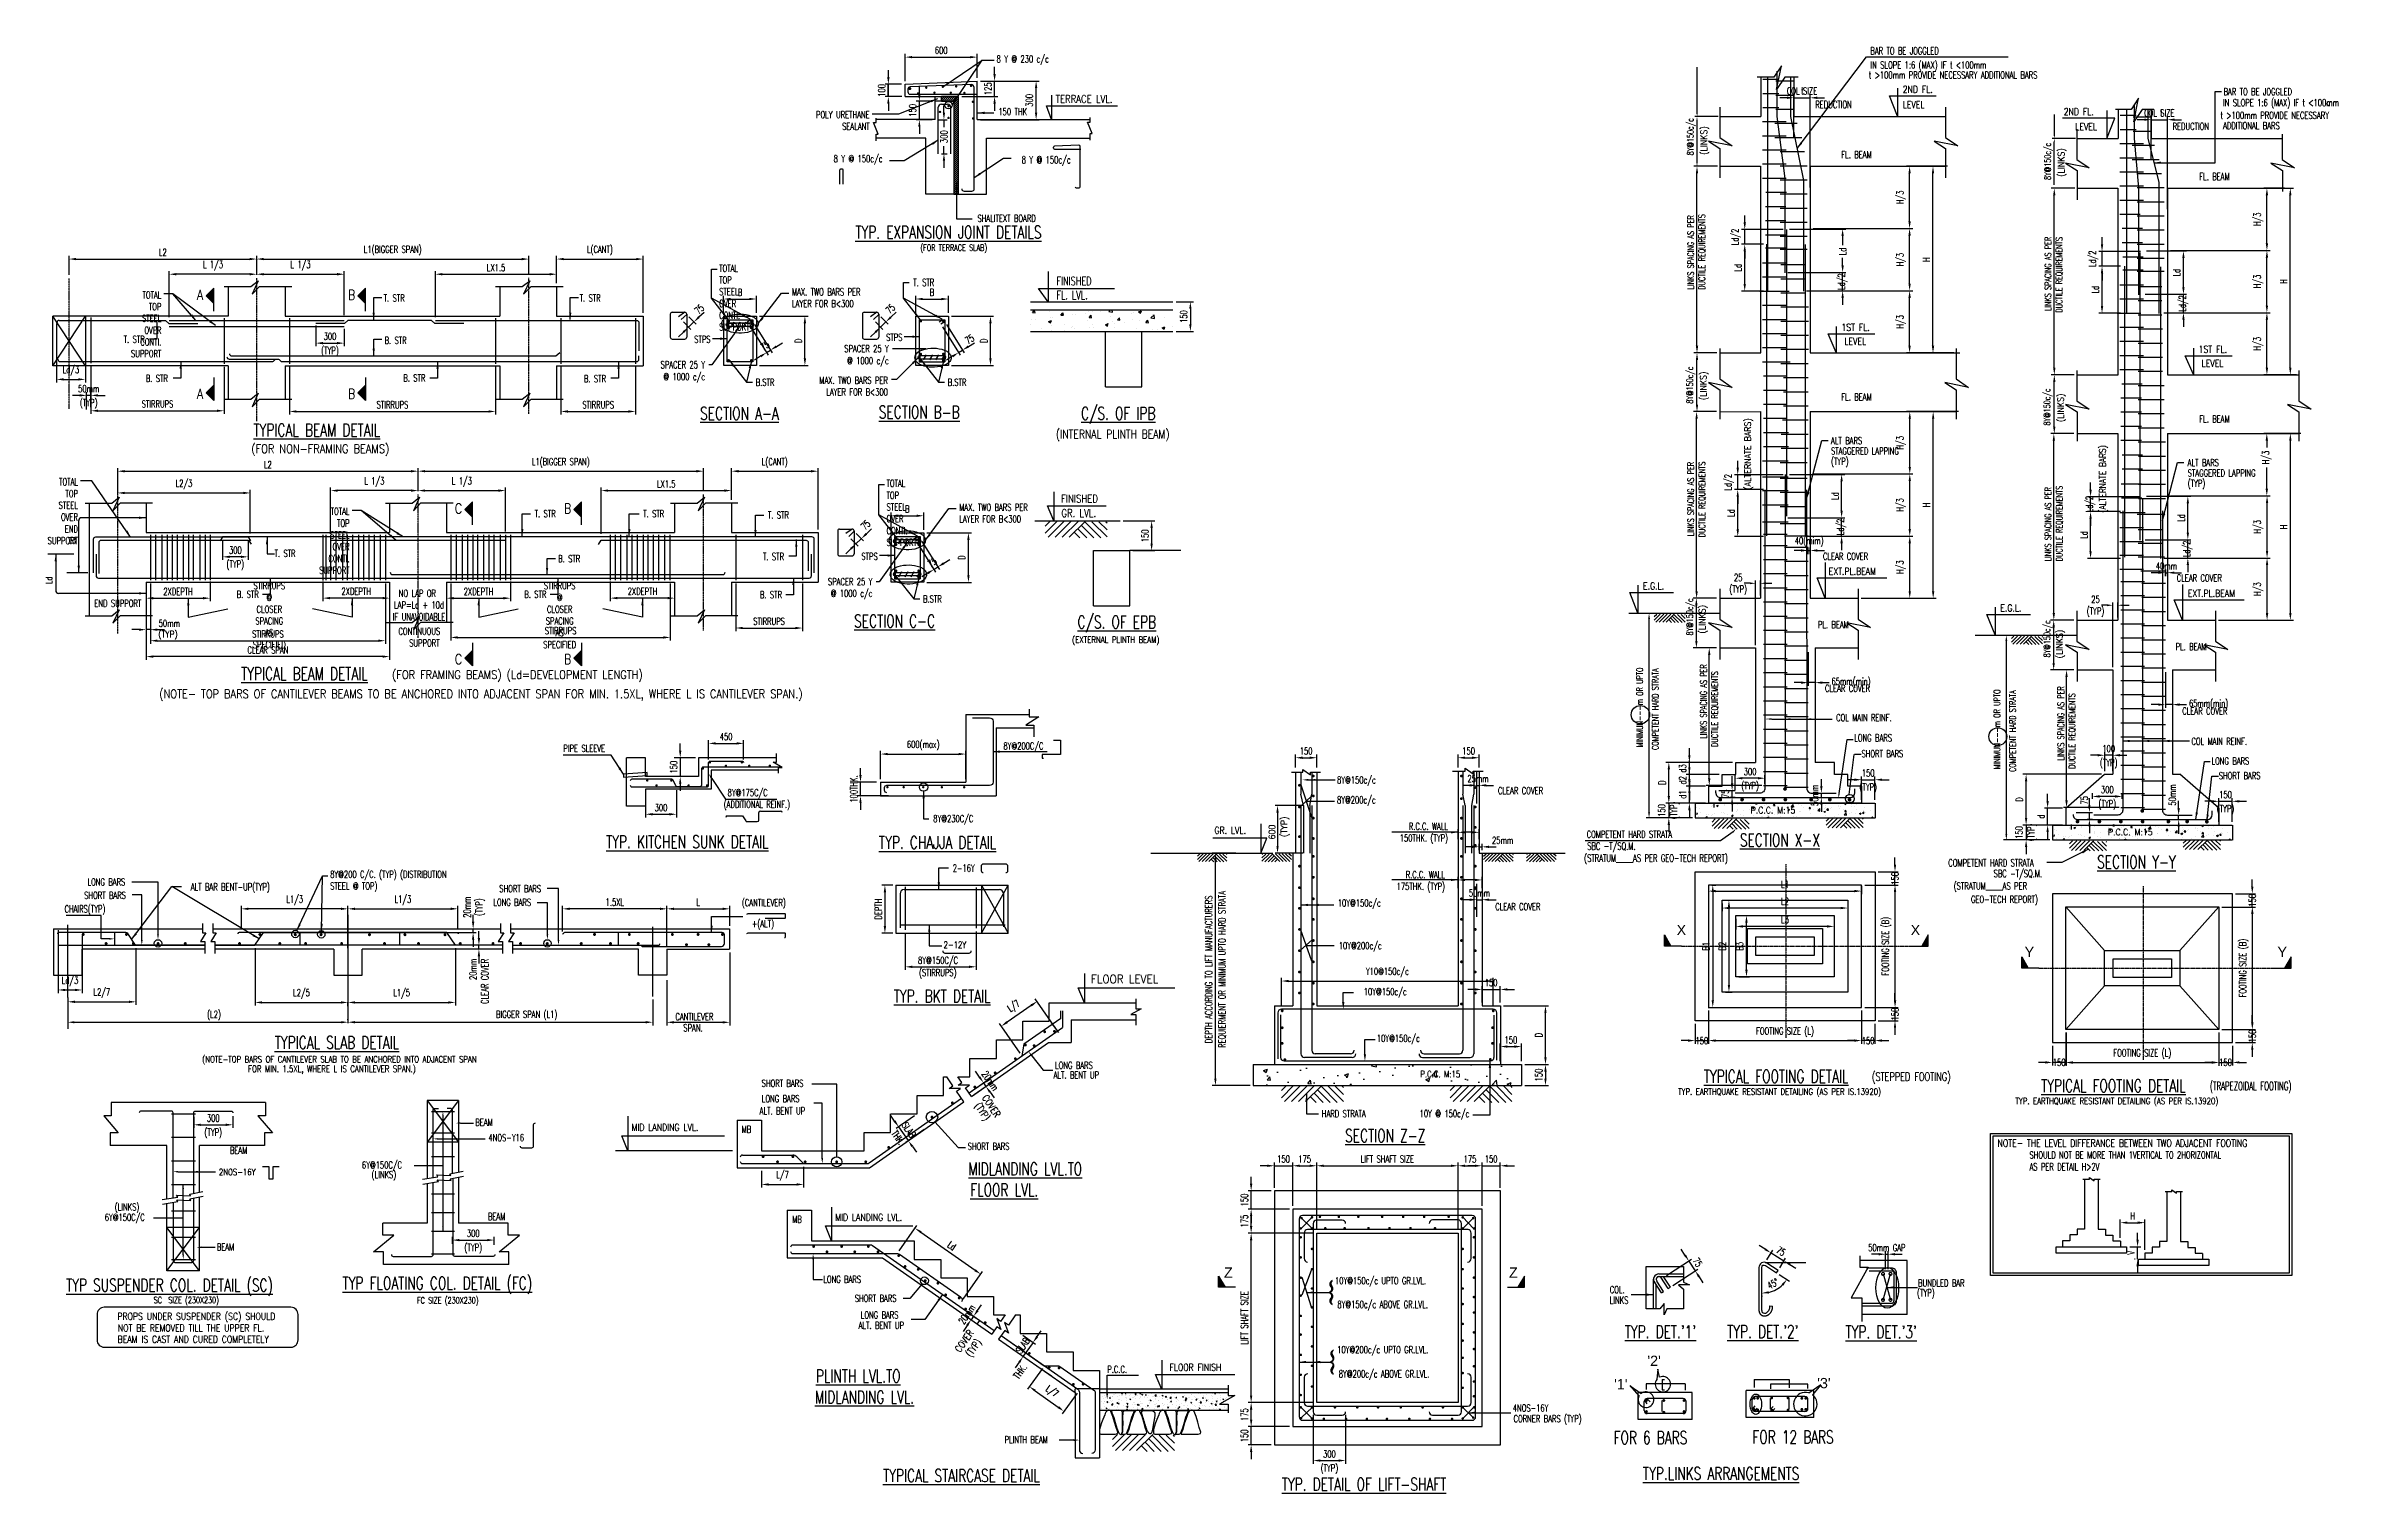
# Model space of a CAD drawing. Header units: inches. Extents: x 61991 to 161106, y 29687 to 64402.
# Drawn here: x 64896 to 67816, y 33954 to 35798 of the extents above; entities that cross this region are included whole.
import ezdxf
from ezdxf.enums import TextEntityAlignment as Align
from ezdxf.lldxf.tags import DXFTag

# ---------------------------------------------------------------- set-up
doc = ezdxf.new("R2010")
doc.units = ezdxf.units.IN
doc.header["$MEASUREMENT"] = 0
doc.header["$PDMODE"] = 2
doc.linetypes.add('CENTER', pattern=[2, 1.25, -0.25, 0.25, -0.25])
for name, color, linetype in [('dim', 5, 'Continuous'), ('GRID', 8, 'CENTER'), ('hatch', 8, 'Continuous'), ('HT', 8, 'Continuous'), ('level', 3, 'Continuous'), ('LEVEL SECTION', 3, 'Continuous'), ('LINE CUT', 8, 'Continuous'), ('NO. SECTION', 1, 'Continuous'), ('other', 5, 'Continuous'), ('p.c.c.', 8, 'Continuous'), ('R.C.C. STRUCTURE', 4, 'Continuous'), ('R.C.C.COLUMN', 1, 'Continuous'), ('reinforcement', 6, 'Continuous'), ('REINFORCEMENT LINKS', 2, 'Continuous'), ('REINFORCEMENT STIRRUPS', 2, 'Continuous'), ('TEXT MIDIUM', 2, 'Continuous'), ('TEXT NORMAL', 4, 'Continuous'), ('title', 6, 'Continuous')]:
    doc.layers.add(name, color=color, linetype=linetype)
doc.styles.add('ROMANS', font='R.SHX', dxfattribs={"width": 0.7})
doc.styles.add('ROMANT', font='ARIAL.TTF')
doc.styles.add('T1', font='r.shx', dxfattribs={"width": 0.85, "height": 2.25})
tags = doc.linetypes.add('CENTER2', pattern=[1.125, 0.75, -0.125, 0.125, -0.125]).pattern_tags.tags
tags[10:11] = [DXFTag(74, 4), DXFTag(75, 0), DXFTag(340, '0'), DXFTag(46, 1.0), DXFTag(50, 0.0), DXFTag(44, 0.0), DXFTag(45, 0.0)]
tags[8:9] = [DXFTag(74, 4), DXFTag(75, 0), DXFTag(340, '0'), DXFTag(46, 1.0), DXFTag(50, 0.0), DXFTag(44, 0.0), DXFTag(45, 0.0)]
tags[6:7] = [DXFTag(74, 4), DXFTag(75, 0), DXFTag(340, '0'), DXFTag(46, 1.0), DXFTag(50, 0.0), DXFTag(44, 0.0), DXFTag(45, 0.0)]
tags[4:5] = [DXFTag(74, 4), DXFTag(75, 0), DXFTag(340, '0'), DXFTag(46, 1.0), DXFTag(50, 0.0), DXFTag(44, 0.0), DXFTag(45, 0.0)]
tags = doc.linetypes.add('DASHED', pattern=[0.75, 0.5, -0.25]).pattern_tags.tags
tags[6:7] = [DXFTag(74, 4), DXFTag(75, 0), DXFTag(340, '0'), DXFTag(46, 1.0), DXFTag(50, 0.0), DXFTag(44, 0.0), DXFTag(45, 0.0)]
tags[4:5] = [DXFTag(74, 4), DXFTag(75, 0), DXFTag(340, '0'), DXFTag(46, 1.0), DXFTag(50, 0.0), DXFTag(44, 0.0), DXFTag(45, 0.0)]
doc.dimstyles.new('DIM96', dxfattribs={"dimscale": 0, "dimtxt": 9, "dimasz": 9, "dimexe": 4, "dimexo": 4, "dimgap": 4, "dimtad": 1, "dimdec": 0, "dimzin": 1, "dimdsep": 46, "dimlunit": 4, "dimtxsty": 'ROMANS', "dimcen": 0, "dimclrd": 5, "dimclre": 5, "dimclrt": 4, "dimadec": 0, "dimazin": 0, "dimtfac": 1, "dimtdec": 0, "dimtix": 1, "dimtmove": 2, "dimatfit": 3, "dimfxl": 0, "dimfrac": 1, "dimtzin": 0, "dimlwd": -1, "dimlwe": -1, "dimarcsym": 0})

msp = doc.modelspace()

# ---------------------------------------------------------------- texts
at = {"layer": 'level', "color": 2, "style": 'T1'}
for s, height, width, p in [('TERRACE LVL.', 9.9, 0.8, (66182.37314, 35725.61281)), ('FINISHED', 9.9, 0.8, (66189.23859, 35216.29589)), ('GR. LVL.', 9.9, 0.8, (66189.67903, 35197.82919)), ('FLOOR LEVEL', 10.8, 0.9, (66227.2164, 34603.66804))]:
    msp.add_text(s, height=height, dxfattribs=dict(at, width=width)).set_placement(p)
at = {"layer": 'level', "style": 'T1'}
for s, width, p in [('(STEPPED FOOTING)', 0.7, (67221.965, 34479.34476)), ('(TRAPEZOIDAL FOOTING)', 0.6, (67652.5387, 34467.33121))]:
    msp.add_text(s, height=10.8, dxfattribs=dict(at, width=width)).set_placement(p)
at = {"layer": 'LEVEL SECTION', "insert": (66183.28163, 35489.54912), "char_height": 10.8, "attachment_point": 4, "style": 'ROMANS'}
msp.add_mtext('FINISHED \\PFL. LVL.', dxfattribs=at)
at = {"layer": 'NO. SECTION', "style": 'ROMANS', "width": 0.8}
for s, p in [('A', (65092.42753, 35480.8202)), ('B', (65285.55589, 35480.8202)), ('A', (65092.42753, 35354.73962)), ('B', (65285.55589, 35354.73962)), ('C', (65421.68849, 35208.70268)), ('B', (65560.77719, 35208.70268)), ('C', (65421.68849, 35016.69529)), ('B', (65560.77719, 35016.69529))]:
    msp.add_text(s, height=12.59997, dxfattribs=at).set_placement(p, align=Align.MIDDLE)
at = {"layer": 'TEXT MIDIUM', "style": 'ROMANS'}
for s, height, width, p in [('2ND FL.', 9, 0.8, (67261.25969, 35738.24902)), ('LEVEL', 9, 0.8, (67261.25969, 35718.90529)), ('2ND FL.', 9, 0.8, (67466.3729, 35709.91228)), ('LEVEL', 9, 0.8, (67481.00323, 35690.56854)), ('1ST FL.', 9, 0.8, (67183.09702, 35434.89739)), ('LEVEL', 9, 0.8, (67186.92257, 35417.19644)), ('1ST FL.', 9, 0.8, (67638.18177, 35406.93143)), ('LEVEL', 9, 0.8, (67642.00732, 35389.23048)), ('EXT.PL.BEAM', 9, 0.8, (67166.93677, 35124.07021)), ('E.G.L. ', 9, 0.8, (66930.43191, 35105.30029)), ('EXT.PL.BEAM', 9, 0.8, (67624.2621, 35096.10426)), ('E.G.L.', 9, 0.8, (67385.51665, 35077.33434)), ('PIPE SLEEVE', 9, 0.7, (65555.27848, 34898.43037)), ('8Y@175C/C', 9, 0.7, (65764.45595, 34842.145)), ('P.C.C. M:15', 8.0730408, 0.9, (67067.53875, 34820.27089)), ('GR. LVL.', 9, 0.8, (66384.60832, 34794.18713)), ('P.C.C. M:15', 8.0730408, 0.9, (67522.6235, 34792.30493)), ('2-16Y', 9, 0.7, (66051.20721, 34745.90928)), ('TYP. EARTHQUAKE RESISTANT DETAILING (AS PER IS.13920)', 8.0730408, 0.8, (66975.1556, 34461.64996)), ('TYP. EARTHQUAKE RESISTANT DETAILING (AS PER IS.13920)', 8.0730408, 0.8, (67404.79755, 34449.72321)), ('MID LANDING LVL.', 9, 0.8, (65642.11786, 34415.60493)), ('MID LANDING LVL.', 9, 0.8, (65901.56491, 34301.10671)), ('FLOOR FINISH', 9, 0.8, (66327.2971, 34109.8096))]:
    msp.add_text(s, height=height, dxfattribs=dict(at, width=width)).set_placement(p)
at = {"layer": 'TEXT MIDIUM', "color": 2}
for s, height, style, width, p in [('(FOR TERRACE SLAB)', 8.1, 'ROMANS', 0.7, (66009.94651, 35536.97908)), ('(INTERNAL PLINTH BEAM)', 10.8, 'T1', 0.8, (66182.59074, 35298.04716)), ('(EXTERNAL PLINTH BEAM)', 8.112, 'T1', 0.8, (66203.25155, 35037.31688)), ('2-12Y', 8.112, 'T1', 0.8, (66039.54507, 34648.6694)), ('SC  SIZE (230X230)', 8.1, 'ROMANS', 0.7, (65033.44119, 34195.99432))]:
    msp.add_text(s, height=height, dxfattribs=dict(at, style=style, width=width)).set_placement(p)
at = {"layer": 'TEXT MIDIUM', "style": 'ROMANS', "width": 0.7}
for s, p in [('8Y@200C/C', (66141.26844, 34905.32893)), ('(ADDITIONAL REINF.)', (65801.74911, 34831.01301)), ('8Y@230C/C', (66051.92788, 34812.72513))]:
    msp.add_text(s, height=9, dxfattribs=at).set_placement(p, align=Align.MIDDLE)
at = {"layer": 'TEXT MIDIUM', "color": 2, "style": 'T1', "width": 0.8}
for s, p in [('(NOTE-TOP BARS OF CANTILEVER SLAB TO BE ANCHORED INTO ADJACENT SPAN ', (65095.28033, 34506.97255)), ('FOR MIN. 1.5XL, WHERE L IS CANTILEVER SPAN.)', (65153.69494, 34494.73466))]:
    msp.add_text(s, height=8.112, dxfattribs=at).set_placement(p, align=Align.MIDDLE_LEFT)
at = {"layer": 'TEXT MIDIUM', "color": 2}
for s, height, style, width, p in [('P.C.C. M:15', 8.112, 'T1', 0.8, (66672.2029, 34487.94938)), ('FC SIZE (230X230)', 8.1, 'ROMANS', 0.7, (65408.0672, 34199.14971))]:
    msp.add_text(s, height=height, dxfattribs=dict(at, style=style, width=width)).set_placement(p, align=Align.MIDDLE)
at = {"layer": 'TEXT MIDIUM', "color": 2, "char_height": 10.8, "attachment_point": 1, "style": 'T1'}
for s, insert, width in [('(FOR NON-FRAMING BEAMS)', (65157.67618, 35290.1359), 244.5629884), ('(NOTE- TOP BARS OF CANTILEVER BEAMS TO BE ANCHORED INTO ADJACENT SPAN FOR MIN. 1.5XL, WHERE L IS CANTILEVER SPAN.)', (65040.45541, 34977.93436), 965.9128841), ('(FOR FRAMING BEAMS) (Ld=DEVELOPMENT LENGTH)', (65336.97893, 35002.32746), 366.6872632)]:
    msp.add_mtext(s, dxfattribs=dict(at, insert=insert, width=width))
at = {"layer": 'TEXT NORMAL'}
for s, height, style, width, p in [('BAR TO BE JOGGLED', 9, 'ROMANS', 0.7, (67220.02902, 35787.33495)), ('IN SLOPE 1:6 (MAX) IF t <100mm', 9, 'ROMANS', 0.7, (67220.17393, 35769.34676)), ('t', 9, 'ROMANS', 0.7, (67131.66252, 35736.33551)), (' t >100mm PROVIDE NECESSARY ADDITIONAL BARS', 9, 'ROMANS', 0.7, (67213.80442, 35756.49552)), ('BAR TO BE JOGGLED', 9, 'ROMANS', 0.7, (67669.89024, 35735.30727)), ('REDUCTION', 9, 'ROMANS', 0.7, (67149.84876, 35718.92682)), ('t', 9, 'ROMANS', 0.7, (67588.97694, 35708.36956)), (' t >100mm PROVIDE NECESSARY', 9, 'ROMANS', 0.7, (67661.63701, 35705.21322)), ('IN SLOPE 1:6 (MAX) IF t <100mm', 9, 'ROMANS', 0.7, (67669.25, 35721.45184)), ('REDUCTION', 9, 'ROMANS', 0.7, (67604.93351, 35690.96086)), ('ADDITIONAL BARS', 9, 'ROMANS', 0.7, (67669.31134, 35691.94195)), ('FL. BEAM', 9, 'ROMANS', 0.7, (67183.03495, 35655.14756)), ('FL. BEAM', 9, 'ROMANS', 0.7, (67639.01244, 35627.1816)), ('FL. BEAM', 9, 'ROMANS', 0.7, (67183.03495, 35346.32891)), ('FL. BEAM', 9, 'ROMANS', 0.7, (67639.01244, 35318.36295)), ('ALT BARS', 9, 'ROMANS', 0.7, (67169.92716, 35290.52352)), ('STAGGERED LAPPING', 9, 'ROMANS', 0.7, (67169.92716, 35277.43331)), ('(TYP)', 9, 'ROMANS', 0.7, (67169.92716, 35264.34321)), ('ALT BARS', 9, 'ROMANS', 0.7, (67624.25791, 35262.55757)), ('STAGGERED LAPPING', 9, 'ROMANS', 0.7, (67624.25791, 35249.46736)), ('(TYP)', 9, 'ROMANS', 0.7, (67624.25791, 35236.37726)), ('PL. BEAM', 9, 'ROMANS', 0.7, (67153.19102, 35056.03661)), ('PL. BEAM', 9, 'ROMANS', 0.7, (67608.82575, 35028.07065)), ('COL MAIN REINF.', 9, 'ROMANS', 0.7, (67176.44337, 34937.72913)), ('LONG BARS', 9, 'ROMANS', 0.7, (67199.49554, 34911.97783)), ('SHORT BARS', 9, 'ROMANS', 0.7, (67208.71867, 34891.64104)), ('COL MAIN REINF.', 9, 'ROMANS', 0.7, (67629.0272, 34907.45684)), ('LONG BARS', 9, 'ROMANS', 0.7, (67654.58029, 34882.59453)), ('8Y@150c/c', 9, 'ROMANS', 0.7, (66540.72211, 34858.32751)), ('SHORT BARS', 9, 'ROMANS', 0.7, (67663.80342, 34863.67509)), ('8Y@200c/c', 9, 'ROMANS', 0.7, (66540.63495, 34832.94206)), ('COMPETENT HARD STRATA', 9, 'ROMANS', 0.7, (66858.70726, 34788.96622)), ('SBC -T/SQ.M.', 9, 'ROMANS', 0.7, (66859.38224, 34773.95291)), ('(STRATUM_____AS PER GEO-TECH REPORT)', 9, 'ROMANS', 0.7, (66855.41411, 34758.66044)), ('COMPETENT HARD STRATA', 9, 'ROMANS', 0.7, (67319.36102, 34752.69253)), ('SBC -T/SQ.M.', 9, 'ROMANS', 0.7, (67377.07929, 34739.09411)), ('(STRATUM_____AS PER', 9, 'ROMANS', 0.7, (67326.1839, 34723.2788)), ('GEO-TECH REPORT)', 9, 'ROMANS', 0.7, (67348.21517, 34706.14574)), ('10Y@150c/c', 9, 'ROMANS', 0.7, (66541.66592, 34701.38649)), ('10Y@200c/c', 9, 'ROMANS', 0.7, (66542.89386, 34647.29102)), ('8Y@150C/C', 9, 'ROMANS', 0.7, (66006.93908, 34628.40166)), ('(STIRRUPS)', 9, 'ROMANS', 0.7, (66008.25467, 34612.81897)), ('10Y@150c/c', 9, 'ROMANS', 0.7, (66574.6988, 34588.55075)), ('10Y@150c/c', 9, 'ROMANS', 0.7, (66591.4434, 34529.16558)), (' ALT. BENT UP', 9, 'ROMANS', 0.7, (66175.38006, 34482.5178)), ('LONG BARS', 9, 'ROMANS', 0.7, (66181.54483, 34494.67575)), ('SHORT BARS', 9, 'ROMANS', 0.7, (65807.85195, 34471.75859)), ('LONG BARS', 9, 'ROMANS', 0.7, (65808.028, 34452.31676)), ('BEAM', 9, 'ROMANS', 0.7, (65443.09536, 34422.15497)), (' ALT. BENT UP', 9, 'ROMANS', 0.7, (65801.01905, 34436.68207)), ('BEAM', 9, 'ROMANS', 0.7, (65130.54469, 34386.34887)), ('4NOS-Y16', 9, 'ROMANS', 0.7, (65459.86445, 34402.53339)), ('MB', 9, 'ROMANS', 0.7, (65782.38437, 34413.18346)), ('SHORT BARS', 9, 'ROMANS', 0.7, (66070.29648, 34391.55391)), ('NOTE- THE LEVEL DIFFERANCE BETWEEN TWO ADJACENT FOOTING', 9, 'ROMANS', 0.8, (67382.04912, 34395.53219)), ('2NOS-16Y', 8.112, 'T1', 0.8, (65116.4644, 34359.07421)), ('6Y@150C/C', 9, 'ROMANS', 0.7, (65298.64273, 34367.85746)), ('(LINKS)', 9, 'ROMANS', 0.7, (65310.99356, 34355.37831)), ('AS PER DETAIL H>2V', 9, 'ROMANS', 0.7, (67422.6781, 34365.36351)), ('SHOULD NOT BE MORE THAN 1VERTICAL TO 2HORIZONTAL ', 9, 'ROMANS', 0.7, (67422.6781, 34380.44785)), ('6Y@150C/C', 9, 'ROMANS', 0.7, (64971.0977, 34301.13803)), ('(LINKS)', 9, 'ROMANS', 0.7, (64983.90732, 34314.08103)), ('BEAM', 9, 'ROMANS', 0.7, (65459.19209, 34302.05551)), ('MB', 9, 'ROMANS', 0.7, (65846.82348, 34298.61053)), ('BEAM', 9, 'ROMANS', 0.7, (65113.84965, 34263.26376)), ('LONG BARS', 9, 'ROMANS', 0.7, (65886.37635, 34221.89687)), ('10Y@150c/c UPTO GR.LVL.', 9, 'ROMANS', 0.7, (66538.08544, 34220.31111)), ('BUNDLED BAR', 9, 'ROMANS', 0.7, (67280.89026, 34217.34379)), ('SHORT BARS', 9, 'ROMANS', 0.7, (65926.41527, 34197.8015)), ('8Y@150c/c ABOVE GR.LVL.', 9, 'ROMANS', 0.7, (66541.12887, 34189.97424)), ('COL.', 9, 'ROMANS', 0.7, (66888.13831, 34209.0006)), ('LINKS', 9, 'ROMANS', 0.7, (66888.13831, 34195.44819)), ('(TYP)', 9, 'ROMANS', 0.7, (67279.5235, 34204.8368)), (' ALT. BENT UP', 9, 'ROMANS', 0.7, (65927.01813, 34163.29333)), ('LONG BARS', 9, 'ROMANS', 0.7, (65934.06087, 34176.48794)), ('10Y@200c/c UPTO GR.LVL.', 9, 'ROMANS', 0.7, (66540.93386, 34132.30085)), ('P.C.C.', 9, 'ROMANS', 0.7, (66248.10303, 34107.45172)), ('8Y@200c/c ABOVE GR.LVL.', 9, 'ROMANS', 0.7, (66542.95963, 34101.58329)), ('4NOS-16Y', 9, 'ROMANS', 0.7, (66764.62927, 34057.9134)), ('CORNER BARS (TYP)', 9, 'ROMANS', 0.7, (66765.5764, 34044.58369)), ('PLINTH BEAM', 9, 'ROMANS', 0.7, (66117.21685, 34017.88022))]:
    msp.add_text(s, height=height, dxfattribs=dict(at, style=style, width=width)).set_placement(p)
at = {"layer": 'TEXT NORMAL', "style": 'ROMANS'}
for s, width, p in [('(LINKS)', 0.9, (67012.01242, 35659.25381)), ('(LINKS)', 0.9, (67467.09717, 35631.28785)), ('(LINKS)', 0.9, (67011.28799, 35346.63246)), ('(LINKS)', 0.9, (67466.37273, 35318.6665)), ('(ALTERNATE BARS)', 0.9, (67067.92426, 35232.50098)), ('(ALTERNATE BARS)', 0.85, (67519.77035, 35203.22323)), ('(LINKS)', 0.9, (67009.85097, 35049.27229)), ('(LINKS)', 0.9, (67464.93572, 35017.76592)), ('600', 0.9, (66461.91228, 34786.97328))]:
    msp.add_text(s, height=8.160175, rotation=90, dxfattribs=dict(at, width=width)).set_placement(p)
for s, width, p in [('25', 0.7, (67051.69186, 35120.74031)), ('CLEAR COVER', 0.7, (67188.44122, 35147.84617)), ('(TYP)', 0.7, (67051.69186, 35105.57473)), ('25', 0.7, (67506.77661, 35092.77436)), ('CLEAR COVER', 0.7, (67638.97803, 35120.08342)), ('(TYP)', 0.7, (67506.77661, 35077.60878)), ('CLEAR COVER', 0.7, (67191.00959, 34979.61387)), ('CLEAR COVER', 0.7, (67646.09434, 34950.50959)), ('CLEAR COVER', 0.7, (66774.47151, 34849.19194)), ('CLEAR COVER', 0.7, (66771.08379, 34701.41415)), (' (L2)', 0.7, (65108.155, 34563.5361)), ('BIGGER SPAN (L1)', 0.7, (65508.59502, 34563.5361)), ('PROPS UNDER SUSPENDER (SC) SHOULD', 0.8, (65087.81546, 34178.76011)), ('NOT BE REMOVED TILL THE UPPER FL.', 0.8, (65080.99163, 34164.61544)), ('BEAM IS CAST AND CURED COMPLETELY', 0.8, (65083.78172, 34149.98626))]:
    msp.add_text(s, height=9, dxfattribs=dict(at, width=width)).set_placement(p, align=Align.MIDDLE)
at = {"layer": 'TEXT NORMAL', "style": 'ROMANS', "width": 0.9}
msp.add_text(' (TYP)', height=8.160175, rotation=90, dxfattribs=at).set_placement((66473.76812, 34800.60666), align=Align.MIDDLE)
at = {"layer": 'TEXT NORMAL', "style": 'ROMANS', "width": 0.7}
for s, p in [('CANTILEVER  ', (65697.9844, 34561.08428)), (' SPAN. ', (65703.76837, 34546.95059))]:
    msp.add_text(s, height=9, dxfattribs=at).set_placement(p, align=Align.MIDDLE_LEFT)
at = {"layer": 'TEXT NORMAL', "linetype": 'ByBlock', "style": 'ROMANS', "width": 0.8}
for rotation, p in [(303.57468294, (66088.11455, 34457.822)), (55.00869602, (66060.58342, 34132.63611))]:
    msp.add_text('COVER', height=9, rotation=rotation, dxfattribs=at).set_placement(p)
at = {"layer": 'TEXT NORMAL', "linetype": 'Continuous', "ltscale": 5, "style": 'ROMANS', "width": 0.75}
for s, rotation, p in [('(TYP)', 302.78632252, (66078.91826, 34447.95547)), ('(TYP)', 54.2203356, (66074.17983, 34126.88085)), ('THK.', 54.2203356, (66134.91383, 34098.29451))]:
    msp.add_text(s, height=9, rotation=rotation, dxfattribs=at).set_placement(p)
at = {"layer": 'TEXT NORMAL', "color": 5, "style": 'ROMANS', "width": 0.9}
for p in [(66528.01801, 34201.0412), (66529.36251, 34112.46943)]:
    msp.add_text('{', height=20.25, dxfattribs=at).set_placement(p)
at = {"layer": 'TEXT NORMAL'}
for s, insert, char_height, width, attachment_point, style in [('8 Y @ 230 c/c', (66106.99101, 35785.93112), 9, 106.8476843, 1, 'ROMANS'), ('POLY URETHANE SEALANT', (65945.39889, 35714.97946), 9, 75.6, 3, 'ROMANS'), ('150 THK', (66109.32748, 35718.7896), 9, 106.8476843, 1, 'ROMANS'), ('8 Y @ 150c/c', (65930.68114, 35658.81134), 9, 73.2, 2, 'ROMANS'), ('8 Y @ 150c/c', (66139.0608, 35657.44408), 9, 106.8476843, 1, 'ROMANS'), ('SHALITEXT BOARD', (66119.83886, 35582.90021), 9, 82.2, 2, 'ROMANS'), ('TOTAL TOP STEEL\\POVER CONTI. SUPPORT', (65753.72563, 35519.36149), 9, 0.0252, 1, 'ROMANS'), ('TOTAL TOP STEEL\\P  OVER CONTI. SUPPORT', (65043.176, 35485.32793), 9, 0.0252, 3, 'ROMANS'), ('T. STR', (65326.35866, 35481.50041), 9, 30, 1, 'ROMANS'), ('T. STR', (65575.98564, 35481.36585), 9, 30, 1, 'ROMANS'), ('MAX. TWO BARS PER LAYER FOR B<300', (65846.4845, 35489.22468), 9, 102.6142317, 1, 'ROMANS'), ('T. STR', (66000.94055, 35501.17523), 9, 30, 1, 'ROMANS'), ('T. STR', (64995.22274, 35428.6928), 9, 30, 1, 'ROMANS'), ('B. STR', (65327.53162, 35427.59014), 9, 36.9690612, 1, 'ROMANS'), ('STPS', (65742.72963, 35428.65347), 9, 66.3, 3, 'ROMANS'), ('STPS', (65987.1233, 35431.21675), 9, 66.3, 3, 'ROMANS'), ('SPACER 25 Y @ 1000 c/c', (65735.8281, 35396.27389), 9, 66.3, 3, 'ROMANS'), ('SPACER 25 Y @ 1000 c/c', (65969.77331, 35416.68847), 9, 66.3, 3, 'ROMANS'), ('B. STR', (65023.4149, 35379.02584), 9, 36.9690612, 1, 'ROMANS'), ('B. STR', (65351.41021, 35379.40899), 9, 36.9690612, 1, 'ROMANS'), ('B. STR', (65581.46206, 35378.59812), 9, 36.9690612, 1, 'ROMANS'), ('B.STR', (65824.08887, 35374.03742), 9, 66.3, 3, 'ROMANS'), ('MAX. TWO BARS PER LAYER FOR B<300', (65968.59876, 35376.60223), 9, 102.6142317, 3, 'ROMANS'), ('B.STR', (66068.65214, 35374.03742), 9, 66.3, 3, 'ROMANS'), ('TOTAL TOP STEEL\\P  OVER END SUPPORT', (64936.98059, 35247.17895), 9, 0.0252, 3, 'ROMANS'), ('TOTAL TOP STEEL\\POVER CONTI. SUPPORT', (65966.88288, 35245.09078), 9, 0.0252, 1, 'ROMANS'), ('MAX. TWO BARS PER LAYER FOR B<300', (66059.57736, 35214.71102), 9, 102.6142317, 1, 'ROMANS'), ('TOTAL TOP STEEL\\P  OVER CONTI. SUPPORT', (65282.89237, 35209.49052), 9, 0.0252, 3, 'ROMANS'), ('T. STR', (65518.74872, 35206.53034), 9, 30, 1, 'ROMANS'), ('T. STR', (65656.9342, 35206.53034), 9, 30, 1, 'ROMANS'), ('T. STR', (65815.7719, 35204.87459), 9, 30, 1, 'ROMANS'), ('T. STR', (65187.33262, 35155.9005), 9, 30, 1, 'ROMANS'), ('B. STR', (65548.63077, 35149.35101), 9, 36.9690612, 1, 'ROMANS'), ('T. STR', (65809.51925, 35152.00405), 9, 30, 1, 'ROMANS'), ('STPS', (65955.64425, 35152.3977), 9, 66.3, 3, 'ROMANS'), ('B. STR', (65139.22492, 35103.66359), 9, 36.9690612, 1, 'ROMANS'), ('STIRRUPS @ CLOSER \\PSPACING AS SPECIFIED', (65180.66114, 35072.85351), 9, 0.0252, 5, 'ROMANS'), ('NO LAP OR  LAP=Ld + 10d  IF UNAVOIDABLE', (65371.43998, 35085.63499), 9, 74.2576833, 5, 'ROMANS'), ('B. STR', (65505.51124, 35103.66359), 9, 36.9690612, 1, 'ROMANS'), ('STIRRUPS @ CLOSER \\PSPACING AS SPECIFIED', (65550.5641, 35072.85351), 9, 0.0252, 5, 'ROMANS'), ('B. STR', (65805.63685, 35103.2382), 9, 36.9690612, 1, 'ROMANS'), ('SPACER 25 Y @ 1000 c/c', (65948.98534, 35120.01812), 9, 66.3, 3, 'ROMANS'), ('B.STR', (66037.24611, 35097.78165), 9, 66.3, 3, 'ROMANS'), ('END SUPPORT', (64987.74815, 35092.4748), 9, 86.362815, 2, 'ROMANS'), ('(TYP)', (65039.40782, 35052.60576), 8.112, 23.1771429, 1, 'T1'), ('CONTINUOUS    SUPPORT', (65371.77073, 35044.65859), 9, 57.3, 5, 'ROMANS'), ('8Y@200 C/C. (TYP) (DISTRIBUTION STEEL @ TOP)', (65258.21229, 34747.08595), 9, 163.7218445, 1, 'ROMANS'), ('SHORT BARS', (64944.88445, 34720.38988), 9, 58.8, 1, 'ROMANS'), ('LONG BARS', (64949.13748, 34737.29114), 9, 52.8, 1, 'ROMANS'), ('ALT BAR BENT-UP(TYP)', (65131.0208, 34731.09874), 9, 113.4, 2, 'ROMANS'), ('SHORT BARS', (65473.64287, 34728.6137), 9, 58.8, 1, 'ROMANS'), ('CHAIRS(TYP)', (64919.86977, 34703.05181), 9, 55.8, 1, 'ROMANS'), ('LONG BARS', (65466.09186, 34711.24706), 9, 52.8, 1, 'ROMANS'), ('(CANTILEVER)', (65782.71094, 34710.88298), 9, 59.7, 1, 'ROMANS'), ('+(ALT)', (65809.51739, 34684.08187), 9, 29.1, 2, 'ROMANS'), ('HARD STRATA', (66521.3137, 34442.24605), 9, 62.1, 1, 'ROMANS'), ('10Y @ 150c/c', (66709.30303, 34442.26838), 9, 144.5601216, 3, 'ROMANS')]:
    msp.add_mtext(s, dxfattribs=dict(at, insert=insert, char_height=char_height, width=width, attachment_point=attachment_point, style=style))
at = {"layer": 'TEXT NORMAL', "char_height": 8.160175, "attachment_point": 5, "rotation": 90, "style": 'ROMANS'}
for s, insert in [('8Y@150c/c', (66992.09839, 35682.30741)), ('8Y@150c/c', (67447.18313, 35650.92078)), ('LINKS SPACING AS PER ', (66991.08193, 35534.97686)), ('DUCTILE REQUIREMENTS', (67005.72802, 35535.54243)), ('LINKS SPACING AS PER ', (67446.16668, 35507.52839)), ('DUCTILE REQUIREMENTS', (67460.81277, 35506.35763)), ('8Y@150c/c', (66991.37395, 35365.96093)), ('8Y@150c/c', (67446.4587, 35337.99497)), ('LINKS SPACING AS PER ', (66991.24376, 35220.67026)), ('DUCTILE REQUIREMENTS', (67005.88985, 35220.10835)), ('LINKS SPACING AS PER ', (67446.32851, 35188.65755)), ('DUCTILE REQUIREMENTS', (67460.9746, 35189.47849)), ('8Y@150c/c', (66991.37395, 35070.57185)), ('8Y@150c/c', (67446.4587, 35042.6059)), ('MINIMUN---m OR UPTO  ', (66926.24216, 34955.13597)), ('  COMPETENT HARD STRATA', (66946.03513, 34948.92606)), ('LINKS SPACING AS PER ', (67007.52209, 34962.7718)), ('DUCTILE REQUIREMENTS', (67022.16819, 34953.06868)), ('MINIMUN---m OR UPTO  ', (67381.32691, 34927.17002)), ('  COMPETENT HARD STRATA', (67401.11988, 34920.96011)), ('LINKS SPACING AS PER ', (67462.60684, 34934.80585)), ('DUCTILE REQUIREMENTS', (67477.25293, 34925.10272))]:
    msp.add_mtext(s, dxfattribs=dict(at, insert=insert))
at = {"layer": 'TEXT NORMAL', "char_height": 8.160175, "width": 8.160175, "attachment_point": 2, "rotation": 90, "style": 'ROMANS'}
for insert in [(64925.38898, 35167.92748), (64896.07518, 35117.16319)]:
    msp.add_mtext('Ld', dxfattribs=dict(at, insert=insert))
at = {"layer": 'title', "color": 6, "style": 'ROMANS', "width": 0.7}
for s, p in [('%%UTYP. EXPANSION JOINT DETAILS', (65927.11039, 35552.64186)), ('%%uSECTION A-A', (65729.455, 35321.78971)), ('%%uSECTION B-B', (65957.07445, 35323.3978)), ('%%UC/S. OF IPB', (66214.67849, 35321.76833)), ('%%uTYPICAL BEAM DETAIL', (65160.45234, 35300.54501)), ('%%uSECTION C-C', (65925.66841, 35057.18)), ('%%UC/S. OF EPB', (66210.09822, 35055.91088)), ('%%uTYPICAL BEAM DETAIL', (65144.66864, 34990.11506)), ('%%uTYP. KITCHEN SUNK DETAIL', (65609.58114, 34775.8451)), ('%%UTYP. CHAJJA DETAIL', (65957.2084, 34775.04339)), ('%%USECTION X-X', (67053.78936, 34778.1214)), ('%%USECTION Y-Y', (67508.87411, 34750.15544)), ('%%UTYP. BKT DETAIL', (65975.99023, 34579.3931)), ('%%uTYPICAL SLAB DETAIL', (65187.50914, 34520.10923)), ('%%UTYPICAL FOOTING DETAIL', (67007.8062, 34477.04884)), ('%%UTYPICAL FOOTING DETAIL', (67437.44815, 34465.12208)), ('%%uSECTION Z-Z', (66551.02887, 34401.47501)), ('%%UMIDLANDING LVL.TO', (66071.18758, 34359.07436)), ('%%UFLOOR LVL.', (66073.59579, 34332.33639)), ('%%UTYP SUSPENDER COL. DETAIL (SC)', (64921.80072, 34211.00993)), ('%%UTYP FLOATING COL. DETAIL (FC)', (65273.89326, 34213.55535)), ("%%UTYP. DET.'1'", (66907.1288, 34151.66726)), ("%%UTYP. DET.'2'", (67037.48844, 34151.73945)), ("%%UTYP. DET.'3'", (67188.27721, 34151.40375)), ('%%UPLINTH LVL.TO', (65876.87764, 34095.24876)), ('%%uMIDLANDING LVL.', (65875.72298, 34068.39806)), ('FOR 6 BARS', (66892.9862, 34016.67734)), ('FOR 12 BARS', (67069.82533, 34017.5234)), ('%%UTYP.LINKS ARRANGEMENTS', (66930.23719, 33971.07916)), ('%%uTYPICAL STAIRCASE DETAIL', (65962.36054, 33968.30112)), ('%%uTYP. DETAIL OF LIFT-SHAFT', (66470.3032, 33957.2841))]:
    msp.add_text(s, height=16.2, dxfattribs=at).set_placement(p)
at = {"layer": 'title', "color": 2, "style": 'ROMANT'}
for s, height, p in [('X', 13.06703, (66973.22039, 34665.0467)), ('X', 13.06703, (67271.31943, 34665.0467)), ('Y', 13.06703, (67416.50821, 34637.18589)), ('Y', 13.06703, (67738.56399, 34637.18589)), ('Z', 13.06703, (66396.72766, 34228.60617)), ('Z', 13.06703, (66759.79316, 34228.60617)), ("'2'", 13.067026, (66935.99246, 34116.18827)), ("'1'", 13.067026, (66893.60973, 34086.40734)), ("'3'", 13.067026, (67152.30531, 34087.75313))]:
    msp.add_text(s, height=height, dxfattribs=at).set_placement(p)

# ---------------------------------------------------------------- blocks, each defined once
blk = doc.blocks.new('*D90')
at = {"layer": 'Defpoints', "color": 0, "transparency": 16777216}
for p in [(66082.5, 35753.3), (66157.4, 35753.3), (66082.5, 35704.1)]:
    blk.add_point(p, dxfattribs=at)
at = {"layer": 'dim', "color": 5, "transparency": 16777216}
for p, q in [((66086.5, 35753.3), (66161.4, 35753.3)), ((66157.4, 35713.1), (66157.4, 35744.3)), ((66086.5, 35704.1), (66161.4, 35704.1))]:
    blk.add_line(p, q, dxfattribs=at)
for points in [[(66155.9, 35744.3), (66158.9, 35744.3), (66157.4, 35753.3)], [(66155.9, 35713.1), (66158.9, 35713.1), (66157.4, 35704.1)]]:
    blk.add_solid(points, dxfattribs=at)
at = {"layer": 'dim', "color": 4, "transparency": 16777216, "insert": (66148.9, 35728.7), "char_height": 9, "attachment_point": 5, "rotation": 90, "style": 'ROMANS'}
blk.add_mtext('300', dxfattribs=at)
blk = doc.blocks.new('*D92')
at = {"layer": 'Defpoints', "color": 0, "transparency": 16777216}
for p in [(65669.1, 34587.1), (65280.9, 34553), (65669.1, 34554.1)]:
    blk.add_point(p, dxfattribs=at)
at = {"layer": 'dim', "color": 5, "transparency": 16777216}
for p, q in [((65669.1, 34583.1), (65669.1, 34550.1)), ((65280.9, 34557), (65280.9, 34558.1)), ((65289.9, 34554.1), (65660.1, 34554.1))]:
    blk.add_line(p, q, dxfattribs=at)
for points in [[(65289.9, 34555.6), (65289.9, 34552.6), (65280.9, 34554.1)], [(65660.1, 34555.6), (65660.1, 34552.6), (65669.1, 34554.1)]]:
    blk.add_solid(points, dxfattribs=at)
blk = doc.blocks.new('*D93')
at = {"layer": 'Defpoints', "color": 0, "transparency": 16777216}
for p in [(65420.9, 34698.6), (65420.9, 34668.3), (65280.9, 34644.5)]:
    blk.add_point(p, dxfattribs=at)
at = {"layer": 'dim', "color": 5, "transparency": 16777216}
for p, q in [((65280.9, 34648.5), (65280.9, 34702.6)), ((65289.9, 34698.6), (65411.9, 34698.6)), ((65420.9, 34672.3), (65420.9, 34702.6))]:
    blk.add_line(p, q, dxfattribs=at)
for points in [[(65289.9, 34700.1), (65289.9, 34697.1), (65280.9, 34698.6)], [(65411.9, 34700.1), (65411.9, 34697.1), (65420.9, 34698.6)]]:
    blk.add_solid(points, dxfattribs=at)
at = {"layer": 'dim', "color": 4, "transparency": 16777216, "insert": (65350.9, 34709.4), "char_height": 9, "attachment_point": 5, "style": 'ROMANS'}
blk.add_mtext('L1/3', dxfattribs=at)
blk = doc.blocks.new('*D94')
at = {"layer": 'Defpoints', "color": 0, "transparency": 16777216}
for p in [(65417.7, 34652.3), (65280.9, 34614.2), (65417.7, 34579.3)]:
    blk.add_point(p, dxfattribs=at)
at = {"layer": 'dim', "color": 5, "transparency": 16777216}
for p, q in [((65417.7, 34648.3), (65417.7, 34575.3)), ((65280.9, 34610.2), (65280.9, 34575.3)), ((65289.9, 34579.3), (65408.7, 34579.3))]:
    blk.add_line(p, q, dxfattribs=at)
for points in [[(65289.9, 34580.8), (65289.9, 34577.8), (65280.9, 34579.3)], [(65408.7, 34580.8), (65408.7, 34577.8), (65417.7, 34579.3)]]:
    blk.add_solid(points, dxfattribs=at)
at = {"layer": 'dim', "color": 4, "transparency": 16777216, "insert": (65349.3, 34590.1), "char_height": 9, "attachment_point": 5, "style": 'ROMANS'}
blk.add_mtext('L1/5', dxfattribs=at)
blk = doc.blocks.new('*D95')
at = {"layer": 'Defpoints', "color": 0, "transparency": 16777216}
for p in [(65162.5, 34652.3), (65280.9, 34614.2), (65280.9, 34579.3)]:
    blk.add_point(p, dxfattribs=at)
at = {"layer": 'dim', "color": 5, "transparency": 16777216}
for p, q in [((65162.5, 34648.3), (65162.5, 34575.3)), ((65280.9, 34610.2), (65280.9, 34575.3)), ((65171.5, 34579.3), (65271.9, 34579.3))]:
    blk.add_line(p, q, dxfattribs=at)
for points in [[(65171.5, 34580.8), (65171.5, 34577.8), (65162.5, 34579.3)], [(65271.9, 34580.8), (65271.9, 34577.8), (65280.9, 34579.3)]]:
    blk.add_solid(points, dxfattribs=at)
at = {"layer": 'dim', "color": 4, "transparency": 16777216, "insert": (65221.7, 34590.1), "char_height": 9, "attachment_point": 5, "style": 'ROMANS'}
blk.add_mtext('L2/5', dxfattribs=at)
blk = doc.blocks.new('*D96')
at = {"layer": 'Defpoints', "color": 0, "transparency": 16777216}
for p in [(64911.6, 34675.6), (64942.3, 34668.6), (64942.3, 34595.2)]:
    blk.add_point(p, dxfattribs=at)
at = {"layer": 'dim', "color": 5, "transparency": 16777216}
for p, q in [((64911.6, 34671.6), (64911.6, 34591.2)), ((64942.3, 34664.6), (64942.3, 34591.2)), ((64920.6, 34595.2), (64933.3, 34595.2))]:
    blk.add_line(p, q, dxfattribs=at)
for points in [[(64920.6, 34596.7), (64920.6, 34593.7), (64911.6, 34595.2)], [(64933.3, 34596.7), (64933.3, 34593.7), (64942.3, 34595.2)]]:
    blk.add_solid(points, dxfattribs=at)
at = {"layer": 'dim', "color": 4, "transparency": 16777216, "insert": (64926.9, 34606), "char_height": 9, "attachment_point": 5, "style": 'ROMANS'}
blk.add_mtext('Ld/3', dxfattribs=at)
blk = doc.blocks.new('*D97')
at = {"layer": 'Defpoints', "color": 0, "transparency": 16777216}
for p in [(65010.8, 34652.3), (64924.1, 34585.9), (65010.8, 34580.1)]:
    blk.add_point(p, dxfattribs=at)
at = {"layer": 'dim', "color": 5, "transparency": 16777216}
for p, q in [((65010.8, 34648.3), (65010.8, 34576.1)), ((64924.1, 34581.9), (64924.1, 34576.1)), ((64933.1, 34580.1), (65001.8, 34580.1))]:
    blk.add_line(p, q, dxfattribs=at)
for points in [[(64933.1, 34581.6), (64933.1, 34578.6), (64924.1, 34580.1)], [(65001.8, 34581.6), (65001.8, 34578.6), (65010.8, 34580.1)]]:
    blk.add_solid(points, dxfattribs=at)
at = {"layer": 'dim', "color": 4, "transparency": 16777216, "insert": (64967.4, 34591), "char_height": 9, "attachment_point": 5, "style": 'ROMANS'}
blk.add_mtext('L2/7', dxfattribs=at)
blk = doc.blocks.new('*D98')
at = {"layer": 'Defpoints', "color": 0, "transparency": 16777216}
for p in [(65784.8, 34909.4), (65740.3, 34884.8), (65784.8, 34884.8)]:
    blk.add_point(p, dxfattribs=at)
at = {"layer": 'dim', "color": 5, "transparency": 16777216}
for p, q in [((65740.3, 34888.8), (65740.3, 34913.4)), ((65749.3, 34909.4), (65775.8, 34909.4)), ((65784.8, 34888.8), (65784.8, 34913.4))]:
    blk.add_line(p, q, dxfattribs=at)
for points in [[(65749.3, 34910.9), (65749.3, 34907.9), (65740.3, 34909.4)], [(65775.8, 34910.9), (65775.8, 34907.9), (65784.8, 34909.4)]]:
    blk.add_solid(points, dxfattribs=at)
at = {"layer": 'dim', "color": 4, "transparency": 16777216, "insert": (65762.5, 34917.9), "char_height": 9, "attachment_point": 5, "style": 'ROMANS'}
blk.add_mtext('450', dxfattribs=at)
blk = doc.blocks.new('*D99')
at = {"layer": 'Defpoints', "color": 0, "transparency": 16777216}
for p in [(65704.1, 34867.1), (65727.5, 34891.1), (65727.5, 34867.1)]:
    blk.add_point(p, dxfattribs=at)
at = {"layer": 'dim', "color": 5, "transparency": 16777216}
for p, q in [((65704.1, 34900.1), (65704.1, 34909.1)), ((65723.5, 34891.1), (65700.1, 34891.1)), ((65723.5, 34867.1), (65700.1, 34867.1)), ((65704.1, 34891.1), (65704.1, 34867.1)), ((65704.1, 34858.1), (65704.1, 34849.1))]:
    blk.add_line(p, q, dxfattribs=at)
for points in [[(65702.6, 34900.1), (65705.6, 34900.1), (65704.1, 34891.1)], [(65702.6, 34858.1), (65705.6, 34858.1), (65704.1, 34867.1)]]:
    blk.add_solid(points, dxfattribs=at)
at = {"layer": 'dim', "color": 4, "transparency": 16777216, "insert": (65695.6, 34879.1), "char_height": 9, "attachment_point": 5, "rotation": 90, "style": 'ROMANS'}
blk.add_mtext('150', dxfattribs=at)
blk = doc.blocks.new('*D100')
at = {"layer": 'Defpoints', "color": 0, "transparency": 16777216}
for p in [(65659.8, 34851.1), (65699.3, 34854), (65699.3, 34819.1)]:
    blk.add_point(p, dxfattribs=at)
at = {"layer": 'dim', "color": 5, "transparency": 16777216}
for p, q in [((65659.8, 34847.1), (65659.8, 34815.1)), ((65699.3, 34850), (65699.3, 34815.1)), ((65668.8, 34819.1), (65690.3, 34819.1))]:
    blk.add_line(p, q, dxfattribs=at)
for points in [[(65668.8, 34820.6), (65668.8, 34817.6), (65659.8, 34819.1)], [(65690.3, 34820.6), (65690.3, 34817.6), (65699.3, 34819.1)]]:
    blk.add_solid(points, dxfattribs=at)
at = {"layer": 'dim', "color": 4, "transparency": 16777216, "insert": (65679.6, 34827.6), "char_height": 9, "attachment_point": 5, "style": 'ROMANS'}
blk.add_mtext('300', dxfattribs=at)
blk = doc.blocks.new('*D101')
at = {"layer": 'Defpoints', "color": 0, "transparency": 16777216}
for p in [(65145.2, 34698.6), (65145.2, 34668.3), (65280.9, 34644.5)]:
    blk.add_point(p, dxfattribs=at)
at = {"layer": 'dim', "color": 5, "transparency": 16777216}
for p, q in [((65145.2, 34672.3), (65145.2, 34702.6)), ((65271.9, 34698.6), (65154.2, 34698.6)), ((65280.9, 34648.5), (65280.9, 34702.6))]:
    blk.add_line(p, q, dxfattribs=at)
for points in [[(65154.2, 34700.1), (65154.2, 34697.1), (65145.2, 34698.6)], [(65271.9, 34700.1), (65271.9, 34697.1), (65280.9, 34698.6)]]:
    blk.add_solid(points, dxfattribs=at)
at = {"layer": 'dim', "color": 4, "transparency": 16777216, "insert": (65213.1, 34709.4), "char_height": 9, "attachment_point": 5, "style": 'ROMANS'}
blk.add_mtext('L1/3', dxfattribs=at)
blk = doc.blocks.new('*D102')
at = {"layer": 'Defpoints', "color": 0, "transparency": 16777216}
for p in [(66124.6, 34140), (66137, 34157.6), (66141.1, 34128.4)]:
    blk.add_point(p, dxfattribs=at)
at = {"layer": 'dim', "color": 5, "transparency": 16777216}
for p, q in [((66127.9, 34137.7), (66144.4, 34126.1)), ((66140.3, 34155.3), (66156.8, 34143.8)), ((66153.5, 34146.1), (66141.1, 34128.4)), ((66158.7, 34153.5), (66163.8, 34160.8)), ((66136, 34121.1), (66130.8, 34113.7))]:
    blk.add_line(p, q, dxfattribs=at)
for points in [[(66157.4, 34154.3), (66159.9, 34152.6), (66153.5, 34146.1)], [(66134.7, 34121.9), (66137.2, 34120.2), (66141.1, 34128.4)]]:
    blk.add_solid(points, dxfattribs=at)
at = {"layer": 'dim', "color": 4, "transparency": 16777216, "insert": (66140.4, 34142.1), "char_height": 9, "attachment_point": 5, "rotation": 55.0084, "style": 'ROMANS'}
blk.add_mtext('SLAB', dxfattribs=at)
blk = doc.blocks.new('*D103')
at = {"layer": 'Defpoints', "color": 0, "transparency": 16777216}
for p in [(66008.7, 35727.9), (66028.9, 35727.9), (66028.9, 35704.1)]:
    blk.add_point(p, dxfattribs=at)
at = {"layer": 'dim', "color": 5, "transparency": 16777216}
for p, q in [((66008.7, 35736.9), (66008.7, 35745.9)), ((66024.9, 35727.9), (66004.7, 35727.9)), ((66008.7, 35704.1), (66008.7, 35727.9)), ((66024.9, 35704.1), (66004.7, 35704.1)), ((66008.7, 35695.1), (66008.7, 35686.1))]:
    blk.add_line(p, q, dxfattribs=at)
for points in [[(66007.2, 35736.9), (66010.2, 35736.9), (66008.7, 35727.9)], [(66007.2, 35695.1), (66010.2, 35695.1), (66008.7, 35704.1)]]:
    blk.add_solid(points, dxfattribs=at)
at = {"layer": 'dim', "color": 4, "transparency": 16777216, "insert": (66000.2, 35716), "char_height": 9, "attachment_point": 5, "rotation": 90, "style": 'ROMANS'}
blk.add_mtext('150 ', dxfattribs=at)
blk = doc.blocks.new('*D104')
at = {"layer": 'Defpoints', "color": 0, "transparency": 16777216}
for p in [(66167.7, 34116.4), (66212, 34084.8), (66193, 34058.2)]:
    blk.add_point(p, dxfattribs=at)
at = {"layer": 'dim', "color": 5, "transparency": 16777216}
for p, q in [((66165.4, 34113.1), (66146.4, 34086.6)), ((66156.1, 34084.6), (66185.7, 34063.5)), ((66209.7, 34081.5), (66190.7, 34055))]:
    blk.add_line(p, q, dxfattribs=at)
for points in [[(66157, 34085.8), (66155.2, 34083.4), (66148.8, 34089.9)], [(66186.6, 34064.7), (66184.8, 34062.3), (66193, 34058.2)]]:
    blk.add_solid(points, dxfattribs=at)
at = {"layer": 'dim', "color": 4, "transparency": 16777216, "insert": (66177.2, 34082.9), "char_height": 9, "attachment_point": 5, "rotation": 324.4731, "style": 'ROMANS'}
blk.add_mtext('L/7', dxfattribs=at)
blk = doc.blocks.new('*X13')
at = {"color": 0}
for p, q in [((8345, 6507), (8345, 6507)), ((8346, 6508), (8353, 6503)), ((8353, 6503), (8355, 6508)), ((8434, 6507), (8434, 6507)), ((8538, 6506), (8541, 6508)), ((8538, 6506), (8550, 6504)), ((8550, 6504), (8550, 6508)), ((8626, 6503), (8626, 6503)), ((8631, 6494), (8645, 6499)), ((8640, 6487), (8645, 6499)), ((8682, 6493), (8692, 6504)), ((8694, 6492), (8692, 6504)), ((8807, 6499), (8807, 6499)), ((8891, 6495), (8904, 6508)), ((8908, 6492), (8906, 6508)), ((8936, 6501), (8936, 6501)), ((9317, 6502), (9317, 6502)), ((9463, 6499), (9463, 6499)), ((9664, 6508), (9671, 6504)), ((9671, 6504), (9672, 6508)), ((9826, 6504), (9826, 6504)), ((9948, 6494), (9962, 6500)), ((9958, 6488), (9962, 6500)), ((10041, 6503), (10041, 6503)), ((8326, 6277), (8326, 6277)), ((8329, 6349), (8329, 6349)), ((8347, 6275), (8347, 6275)), ((8353, 6373), (8353, 6373)), ((8361, 6457), (8361, 6457)), ((8379, 6356), (8379, 6356)), ((8382, 6428), (8382, 6428)), ((8386, 6378), (8386, 6378)), ((8392, 6310), (8392, 6310)), ((8393, 6463), (8393, 6463)), ((8394, 6376), (8394, 6376)), ((8397, 6443), (8397, 6443)), ((8402, 6287), (8402, 6287)), ((8414, 6284), (8428, 6290)), ((8414, 6284), (8424, 6278)), ((8423, 6368), (8432, 6379)), ((8423, 6368), (8435, 6367)), ((8424, 6278), (8428, 6290)), ((8426, 6479), (8426, 6479)), ((8432, 6435), (8432, 6435)), ((8435, 6367), (8432, 6379)), ((8454, 6271), (8454, 6271)), ((8455, 6366), (8455, 6366)), ((8461, 6273), (8461, 6273)), ((8462, 6430), (8476, 6435)), ((8462, 6430), (8472, 6423)), ((8468, 6452), (8468, 6452)), ((8469, 6393), (8469, 6393)), ((8472, 6423), (8476, 6435)), ((8490, 6333), (8506, 6349)), ((8490, 6333), (8508, 6330)), ((8493, 6373), (8493, 6373)), ((8495, 6324), (8495, 6324)), ((8497, 6391), (8497, 6391)), ((8499, 6457), (8499, 6457)), ((8508, 6330), (8506, 6349)), ((8507, 6445), (8507, 6445)), ((8510, 6483), (8510, 6483)), ((8528, 6304), (8528, 6304)), ((8533, 6475), (8533, 6475)), ((8561, 6266), (8561, 6266)), ((8566, 6355), (8576, 6367)), ((8566, 6355), (8578, 6354)), ((8575, 6448), (8575, 6448)), ((8578, 6354), (8576, 6367)), ((8578, 6293), (8578, 6293)), ((8579, 6310), (8579, 6310)), ((8581, 6382), (8581, 6382)), ((8582, 6349), (8596, 6354)), ((8582, 6349), (8592, 6342)), ((8586, 6413), (8586, 6413)), ((8592, 6342), (8596, 6354)), ((8593, 6270), (8593, 6270)), ((8596, 6337), (8596, 6337)), ((8598, 6403), (8598, 6403)), ((8600, 6470), (8600, 6470)), ((8600, 6369), (8600, 6369)), ((8631, 6494), (8640, 6487)), ((8631, 6389), (8631, 6389)), ((8634, 6461), (8634, 6461)), ((8639, 6470), (8639, 6470)), ((8654, 6320), (8654, 6320)), ((8667, 6262), (8667, 6262)), ((8681, 6443), (8681, 6443)), ((8682, 6493), (8694, 6492)), ((8684, 6468), (8684, 6468)), ((8694, 6313), (8694, 6313)), ((8697, 6285), (8697, 6285)), ((8699, 6352), (8699, 6352)), ((8701, 6268), (8715, 6274)), ((8701, 6268), (8711, 6262)), ((8702, 6418), (8702, 6418)), ((8703, 6433), (8703, 6433)), ((8704, 6485), (8704, 6485)), ((8704, 6300), (8719, 6316)), ((8704, 6300), (8721, 6297)), ((8706, 6364), (8706, 6364)), ((8707, 6399), (8707, 6399)), ((8710, 6343), (8719, 6354)), ((8710, 6343), (8722, 6341)), ((8711, 6262), (8715, 6274)), ((8722, 6341), (8719, 6354)), ((8721, 6297), (8719, 6316)), ((8742, 6270), (8742, 6270)), ((8746, 6466), (8746, 6466)), ((8750, 6414), (8764, 6419)), ((8750, 6414), (8760, 6407)), ((8760, 6478), (8760, 6478)), ((8760, 6407), (8764, 6419)), ((8778, 6265), (8778, 6265)), ((8781, 6337), (8781, 6337)), ((8788, 6439), (8788, 6439)), ((8800, 6299), (8800, 6299)), ((8802, 6366), (8802, 6366)), ((8805, 6432), (8805, 6432)), ((8811, 6334), (8811, 6334)), ((8813, 6360), (8813, 6360)), ((8819, 6453), (8819, 6453)), ((8825, 6480), (8835, 6492)), ((8825, 6480), (8837, 6479)), ((8831, 6343), (8831, 6343)), ((8833, 6416), (8833, 6416)), ((8837, 6479), (8835, 6492)), ((8853, 6461), (8853, 6461)), ((8853, 6330), (8863, 6341)), ((8853, 6330), (8865, 6329)), ((8854, 6274), (8854, 6274)), ((8859, 6290), (8859, 6290)), ((8865, 6329), (8863, 6341)), ((8869, 6333), (8883, 6338)), ((8869, 6333), (8879, 6326)), ((8879, 6326), (8883, 6338)), ((8883, 6422), (8883, 6422)), ((8886, 6495), (8886, 6495)), ((8891, 6495), (8908, 6492)), ((8895, 6434), (8895, 6434)), ((8901, 6312), (8901, 6312)), ((8903, 6379), (8903, 6379)), ((8906, 6445), (8906, 6445)), ((8906, 6353), (8906, 6353)), ((8917, 6267), (8933, 6283)), ((8917, 6267), (8935, 6264)), ((8918, 6478), (8932, 6483)), ((8918, 6478), (8928, 6471)), ((8920, 6355), (8920, 6355)), ((8928, 6471), (8932, 6483)), ((8928, 6354), (8928, 6354)), ((8935, 6264), (8933, 6283)), ((8936, 6473), (8936, 6473)), ((8959, 6432), (8959, 6432)), ((8960, 6457), (8960, 6457)), ((8969, 6468), (8978, 6479)), ((8969, 6468), (8981, 6467)), ((8976, 6310), (8976, 6310)), ((8981, 6467), (8978, 6479)), ((8980, 6291), (8980, 6291)), ((8997, 6317), (9006, 6329)), ((8997, 6317), (9008, 6316)), ((9002, 6430), (9002, 6430)), ((9002, 6260), (9002, 6260)), ((9005, 6327), (9005, 6327)), ((9008, 6316), (9006, 6329)), ((9007, 6394), (9007, 6394)), ((9009, 6460), (9009, 6460)), ((9027, 6351), (9027, 6351)), ((9030, 6298), (9030, 6298)), ((9033, 6370), (9033, 6370)), ((9037, 6397), (9051, 6403)), ((9037, 6397), (9047, 6391)), ((9044, 6374), (9044, 6374)), ((9047, 6391), (9051, 6403)), ((9053, 6493), (9053, 6493)), ((9066, 6452), (9066, 6452)), ((9083, 6377), (9083, 6377)), ((9085, 6449), (9085, 6449)), ((9092, 6330), (9092, 6330)), ((9104, 6462), (9120, 6478)), ((9104, 6462), (9122, 6459)), ((9105, 6275), (9105, 6275)), ((9106, 6308), (9106, 6308)), ((9107, 6341), (9107, 6341)), ((9109, 6425), (9109, 6425)), ((9110, 6408), (9110, 6408)), ((9112, 6474), (9112, 6474)), ((9112, 6455), (9122, 6467)), ((9112, 6455), (9124, 6454)), ((9122, 6459), (9120, 6478)), ((9124, 6454), (9122, 6467)), ((9133, 6346), (9133, 6346)), ((9135, 6455), (9135, 6455)), ((9140, 6305), (9150, 6316)), ((9140, 6305), (9152, 6304)), ((9152, 6304), (9150, 6316)), ((9157, 6317), (9171, 6322)), ((9157, 6317), (9167, 6310)), ((9159, 6387), (9159, 6387)), ((9161, 6394), (9161, 6394)), ((9167, 6310), (9171, 6322)), ((9169, 6260), (9169, 6260)), ((9173, 6448), (9173, 6448)), ((9205, 6462), (9219, 6467)), ((9205, 6462), (9215, 6455)), ((9206, 6287), (9206, 6287)), ((9208, 6354), (9208, 6354)), ((9209, 6350), (9209, 6350)), ((9211, 6465), (9211, 6465)), ((9211, 6420), (9211, 6420)), ((9213, 6487), (9213, 6487)), ((9215, 6455), (9219, 6467)), ((9215, 6421), (9215, 6421)), ((9232, 6324), (9232, 6324)), ((9240, 6342), (9240, 6342)), ((9256, 6443), (9265, 6454)), ((9256, 6443), (9268, 6442)), ((9268, 6442), (9265, 6454)), ((9278, 6414), (9278, 6414)), ((9280, 6443), (9280, 6443)), ((9282, 6331), (9282, 6331)), ((9283, 6292), (9293, 6304)), ((9283, 6292), (9295, 6291)), ((9285, 6403), (9285, 6403)), ((9285, 6280), (9285, 6280)), ((9295, 6291), (9293, 6304)), ((9305, 6262), (9305, 6262)), ((9310, 6302), (9310, 6302)), ((9312, 6369), (9312, 6369)), ((9315, 6435), (9315, 6435)), ((9317, 6428), (9333, 6445)), ((9317, 6428), (9335, 6426)), ((9322, 6416), (9322, 6416)), ((9325, 6381), (9339, 6387)), ((9325, 6381), (9335, 6375)), ((9326, 6370), (9326, 6370)), ((9335, 6426), (9333, 6445)), ((9335, 6410), (9335, 6410)), ((9335, 6375), (9339, 6387)), ((9337, 6482), (9337, 6482)), ((9347, 6337), (9347, 6337)), ((9358, 6341), (9358, 6341)), ((9387, 6439), (9387, 6439)), ((9388, 6489), (9388, 6489)), ((9394, 6434), (9394, 6434)), ((9399, 6430), (9409, 6442)), ((9399, 6430), (9411, 6429)), ((9402, 6300), (9402, 6300)), ((9411, 6429), (9409, 6442)), ((9411, 6420), (9411, 6420)), ((9412, 6316), (9412, 6316)), ((9415, 6383), (9415, 6383)), ((9417, 6450), (9417, 6450)), ((9427, 6280), (9437, 6291)), ((9427, 6280), (9439, 6279)), ((9429, 6412), (9429, 6412)), ((9432, 6279), (9432, 6279)), ((9439, 6279), (9437, 6291)), ((9442, 6390), (9442, 6390)), ((9444, 6301), (9458, 6306)), ((9444, 6301), (9454, 6294)), ((9454, 6333), (9454, 6333)), ((9454, 6294), (9458, 6306)), ((9482, 6285), (9482, 6285)), ((9484, 6357), (9484, 6357)), ((9493, 6446), (9507, 6451)), ((9493, 6446), (9503, 6439)), ((9493, 6434), (9493, 6434)), ((9503, 6439), (9507, 6451)), ((9511, 6454), (9511, 6454)), ((9511, 6263), (9511, 6263)), ((9513, 6329), (9513, 6329)), ((9516, 6396), (9516, 6396)), ((9518, 6462), (9518, 6462)), ((9519, 6320), (9519, 6320)), ((9531, 6395), (9546, 6412)), ((9531, 6395), (9549, 6393)), ((9534, 6364), (9534, 6364)), ((9536, 6407), (9536, 6407)), ((9537, 6436), (9537, 6436)), ((9543, 6418), (9552, 6429)), ((9543, 6418), (9555, 6417)), ((9549, 6393), (9546, 6412)), ((9555, 6417), (9552, 6429)), ((9558, 6295), (9558, 6295)), ((9559, 6410), (9559, 6410)), ((9560, 6328), (9560, 6328)), ((9570, 6267), (9580, 6279)), ((9570, 6267), (9582, 6266)), ((9582, 6266), (9580, 6279)), ((9587, 6443), (9587, 6443)), ((9600, 6430), (9600, 6430)), ((9610, 6374), (9610, 6374)), ((9612, 6365), (9626, 6371)), ((9612, 6365), (9622, 6359)), ((9615, 6278), (9615, 6278)), ((9617, 6344), (9617, 6344)), ((9620, 6411), (9620, 6411)), ((9622, 6477), (9622, 6477)), ((9622, 6359), (9626, 6371)), ((9627, 6474), (9627, 6474)), ((9635, 6340), (9635, 6340)), ((9642, 6403), (9642, 6403)), ((9663, 6453), (9663, 6453)), ((9667, 6324), (9667, 6324)), ((9675, 6430), (9675, 6430)), ((9684, 6312), (9684, 6312)), ((9686, 6405), (9696, 6417)), ((9686, 6405), (9698, 6404)), ((9698, 6404), (9696, 6417)), ((9707, 6425), (9707, 6425)), ((9717, 6258), (9723, 6266)), ((9718, 6292), (9718, 6292)), ((9720, 6358), (9720, 6358)), ((9722, 6425), (9722, 6425)), ((9725, 6258), (9723, 6266)), ((9725, 6491), (9725, 6491)), ((9732, 6285), (9746, 6290)), ((9732, 6285), (9742, 6278)), ((9734, 6318), (9734, 6318)), ((9737, 6391), (9737, 6391)), ((9742, 6278), (9746, 6290)), ((9744, 6494), (9744, 6494)), ((9744, 6362), (9760, 6379)), ((9744, 6362), (9762, 6360)), ((9749, 6398), (9749, 6398)), ((9752, 6360), (9752, 6360)), ((9762, 6360), (9760, 6379)), ((9774, 6319), (9774, 6319)), ((9780, 6430), (9794, 6435)), ((9780, 6430), (9790, 6423)), ((9787, 6397), (9787, 6397)), ((9789, 6470), (9789, 6470)), ((9790, 6423), (9794, 6435)), ((9792, 6450), (9792, 6450)), ((9810, 6328), (9810, 6328)), ((9814, 6421), (9814, 6421)), ((9819, 6305), (9819, 6305)), ((9821, 6371), (9821, 6371)), ((9823, 6438), (9823, 6438)), ((9829, 6393), (9839, 6404)), ((9829, 6393), (9841, 6391)), ((9839, 6476), (9839, 6476)), ((9841, 6391), (9839, 6404)), ((9856, 6394), (9856, 6394)), ((9860, 6260), (9860, 6260)), ((9862, 6407), (9862, 6407)), ((9868, 6380), (9868, 6380)), ((9881, 6314), (9881, 6314)), ((9883, 6266), (9883, 6266)), ((9900, 6349), (9914, 6355)), ((9900, 6349), (9910, 6343)), ((9909, 6470), (9909, 6470)), ((9910, 6343), (9914, 6355)), ((9915, 6486), (9915, 6486)), ((9920, 6416), (9920, 6416)), ((9922, 6320), (9922, 6320)), ((9925, 6386), (9925, 6386)), ((9927, 6453), (9927, 6453)), ((9933, 6273), (9933, 6273)), ((9936, 6345), (9936, 6345)), ((9948, 6494), (9958, 6488)), ((9958, 6329), (9973, 6345)), ((9958, 6329), (9976, 6326)), ((9963, 6389), (9963, 6389)), ((9973, 6380), (9983, 6391)), ((9973, 6380), (9985, 6379)), ((9976, 6326), (9973, 6345)), ((9977, 6280), (9977, 6280)), ((9985, 6379), (9983, 6391)), ((9985, 6400), (9985, 6400)), ((9986, 6352), (9986, 6352)), ((9987, 6310), (9987, 6310)), ((9989, 6424), (9989, 6424)), ((10009, 6283), (10009, 6283)), ((10019, 6269), (10033, 6274)), ((10019, 6269), (10029, 6262)), ((10023, 6267), (10023, 6267)), ((10025, 6490), (10025, 6490)), ((10025, 6334), (10025, 6334)), ((10027, 6412), (10027, 6412)), ((10028, 6400), (10028, 6400)), ((10029, 6262), (10033, 6274)), ((10030, 6467), (10030, 6467)), ((10039, 6430), (10039, 6430)), ((10068, 6414), (10082, 6419)), ((10068, 6414), (10078, 6407)), ((10069, 6385), (10069, 6385)), ((10078, 6407), (10082, 6419)), ((10093, 6300), (10093, 6300)), ((10094, 6305), (10094, 6305)), ((10102, 6420), (10102, 6420)), ((10114, 6440), (10114, 6440)), ((10124, 6280), (10124, 6280)), ((10129, 6413), (10129, 6413)), ((10131, 6480), (10131, 6480)), ((10134, 6407), (10134, 6407)), ((10136, 6299), (10136, 6299))]:
    blk.add_line(p, q, dxfattribs=at)
blk = doc.blocks.new('*D105')
at = {"layer": 'Defpoints', "color": 0, "transparency": 16777216}
for p in [(66028.9, 35704.1), (66040, 35704.1), (66032.8, 35660.7)]:
    blk.add_point(p, dxfattribs=at)
at = {"layer": 'dim', "color": 5, "transparency": 16777216}
for p, q in [((66040, 35713.1), (66040, 35722.1)), ((66032.9, 35704.1), (66044, 35704.1)), ((66040, 35704.1), (66040, 35694.5)), ((66036.8, 35660.7), (66044, 35660.7)), ((66040, 35660.7), (66040, 35670.3)), ((66040, 35651.7), (66040, 35642.7))]:
    blk.add_line(p, q, dxfattribs=at)
for points in [[(66038.5, 35713.1), (66041.5, 35713.1), (66040, 35704.1)], [(66038.5, 35651.7), (66041.5, 35651.7), (66040, 35660.7)]]:
    blk.add_solid(points, dxfattribs=at)
at = {"layer": 'dim', "color": 4, "transparency": 16777216, "insert": (66040, 35682.4), "char_height": 9, "attachment_point": 5, "rotation": 90, "style": 'ROMANS'}
blk.add_mtext('300 ', dxfattribs=at)
blk = doc.blocks.new('*D106')
at = {"layer": 'Defpoints', "color": 0, "transparency": 16777216}
for p in [(65767.1, 34647.1), (65687.2, 34611.7), (65767.1, 34554)]:
    blk.add_point(p, dxfattribs=at)
at = {"layer": 'dim', "color": 5, "transparency": 16777216}
for p, q in [((65767.1, 34643.1), (65767.1, 34550)), ((65687.2, 34607.7), (65687.2, 34550)), ((65696.2, 34554), (65758.1, 34554))]:
    blk.add_line(p, q, dxfattribs=at)
for points in [[(65696.2, 34555.5), (65696.2, 34552.5), (65687.2, 34554)], [(65758.1, 34555.5), (65758.1, 34552.5), (65767.1, 34554)]]:
    blk.add_solid(points, dxfattribs=at)
blk = doc.blocks.new('*D107')
at = {"layer": 'Defpoints', "color": 0, "transparency": 16777216}
for p in [(65980.8, 34259.4), (66087, 34233), (66062.4, 34197.8)]:
    blk.add_point(p, dxfattribs=at)
at = {"layer": 'dim', "color": 5, "transparency": 16777216}
for p, q in [((65983.1, 34262.7), (66005.6, 34294.9)), ((66010.7, 34286.4), (66079.6, 34238.2)), ((66064.7, 34201.1), (66089.3, 34236.3))]:
    blk.add_line(p, q, dxfattribs=at)
for points in [[(66011.6, 34287.7), (66009.9, 34285.2), (66003.4, 34291.6)], [(66080.5, 34239.4), (66078.8, 34236.9), (66087, 34233)]]:
    blk.add_solid(points, dxfattribs=at)
at = {"layer": 'dim', "color": 4, "transparency": 16777216, "insert": (66050.1, 34269.3), "char_height": 9, "attachment_point": 5, "rotation": 325.0087, "style": 'ROMANS'}
blk.add_mtext('Ld', dxfattribs=at)
blk = doc.blocks.new('*D108')
at = {"layer": 'Defpoints', "color": 0, "transparency": 16777216}
for p in [(65554.3, 34698.6), (65554.3, 34665.8), (65687.2, 34647.1)]:
    blk.add_point(p, dxfattribs=at)
at = {"layer": 'dim', "color": 5, "transparency": 16777216}
for p, q in [((65554.3, 34669.8), (65554.3, 34702.6)), ((65678.2, 34698.6), (65563.3, 34698.6)), ((65687.2, 34651.1), (65687.2, 34702.6))]:
    blk.add_line(p, q, dxfattribs=at)
for points in [[(65563.3, 34700.1), (65563.3, 34697.1), (65554.3, 34698.6)], [(65678.2, 34700.1), (65678.2, 34697.1), (65687.2, 34698.6)]]:
    blk.add_solid(points, dxfattribs=at)
at = {"layer": 'dim', "color": 4, "transparency": 16777216, "insert": (65620.8, 34707.1), "char_height": 9, "attachment_point": 5, "style": 'ROMANS'}
blk.add_mtext('1.5XL', dxfattribs=at)
blk = doc.blocks.new('*D109')
at = {"layer": 'Defpoints', "color": 0, "ltscale": 0.12, "transparency": 16777216}
for p in [(65406.9, 34673.1), (65406.9, 34668.3), (65440.3, 34673.1)]:
    blk.add_point(p, dxfattribs=at)
at = {"layer": 'dim', "color": 5, "ltscale": 0.12, "transparency": 16777216}
for p, q in [((65440.3, 34682.1), (65440.3, 34691.1)), ((65410.9, 34673.1), (65444.3, 34673.1)), ((65410.9, 34668.3), (65444.3, 34668.3)), ((65440.3, 34668.3), (65440.3, 34673.1)), ((65440.3, 34659.3), (65440.3, 34650.3))]:
    blk.add_line(p, q, dxfattribs=at)
for points in [[(65438.8, 34682.1), (65441.8, 34682.1), (65440.3, 34673.1)], [(65438.8, 34659.3), (65441.8, 34659.3), (65440.3, 34668.3)]]:
    blk.add_solid(points, dxfattribs=at)
at = {"layer": 'dim', "color": 4, "ltscale": 0.12, "transparency": 16777216, "insert": (65441.7, 34700.7), "char_height": 9, "attachment_point": 5, "rotation": 90, "style": 'ROMANS'}
blk.add_mtext('20mm\\P(TYP) ', dxfattribs=at)
blk = doc.blocks.new('*D110')
at = {"layer": 'Defpoints', "color": 0, "ltscale": 0.12, "transparency": 16777216}
for p in [(65447.7, 34652.3), (65477.8, 34652.3), (65477.8, 34647.1)]:
    blk.add_point(p, dxfattribs=at)
at = {"layer": 'dim', "color": 5, "ltscale": 0.12, "transparency": 16777216}
for p, q in [((65447.7, 34661.3), (65447.7, 34670.3)), ((65473.8, 34652.3), (65443.7, 34652.3)), ((65473.8, 34647.1), (65443.7, 34647.1)), ((65447.7, 34647.1), (65447.7, 34652.3)), ((65447.7, 34638.1), (65447.7, 34629.1))]:
    blk.add_line(p, q, dxfattribs=at)
for points in [[(65446.2, 34661.3), (65449.2, 34661.3), (65447.7, 34652.3)], [(65446.2, 34638.1), (65449.2, 34638.1), (65447.7, 34647.1)]]:
    blk.add_solid(points, dxfattribs=at)
at = {"layer": 'dim', "color": 4, "ltscale": 0.12, "transparency": 16777216, "insert": (65447.7, 34634.9), "char_height": 9, "attachment_point": 6, "rotation": 90, "style": 'ROMANS'}
blk.add_mtext('20mm\\PCLEAR COVER ', dxfattribs=at)
blk = doc.blocks.new('*D111')
at = {"layer": 'Defpoints', "color": 0, "transparency": 16777216}
for p in [(65687.2, 34698.6), (65767.1, 34698.6), (65767.1, 34673.1)]:
    blk.add_point(p, dxfattribs=at)
at = {"layer": 'dim', "color": 5, "transparency": 16777216}
for p, q in [((65696.2, 34698.6), (65758.1, 34698.6)), ((65767.1, 34677.1), (65767.1, 34702.6))]:
    blk.add_line(p, q, dxfattribs=at)
for points in [[(65696.2, 34700.1), (65696.2, 34697.1), (65687.2, 34698.6)], [(65758.1, 34700.1), (65758.1, 34697.1), (65767.1, 34698.6)]]:
    blk.add_solid(points, dxfattribs=at)
at = {"layer": 'dim', "color": 4, "transparency": 16777216, "insert": (65727.1, 34707.1), "char_height": 9, "attachment_point": 5, "style": 'ROMANS'}
blk.add_mtext('L', dxfattribs=at)
blk = doc.blocks.new('*D112')
at = {"layer": 'Defpoints', "color": 0, "transparency": 16777216}
for p in [(65413.9, 34267.8), (65467.2, 34276.5), (65467.2, 34266.6)]:
    blk.add_point(p, dxfattribs=at)
at = {"layer": 'dim', "color": 5, "transparency": 16777216}
for p, q in [((65413.9, 34271.8), (65413.9, 34280.5)), ((65467.2, 34270.6), (65467.2, 34280.5)), ((65422.9, 34276.5), (65458.2, 34276.5))]:
    blk.add_line(p, q, dxfattribs=at)
for points in [[(65422.9, 34278), (65422.9, 34275), (65413.9, 34276.5)], [(65458.2, 34278), (65458.2, 34275), (65467.2, 34276.5)]]:
    blk.add_solid(points, dxfattribs=at)
at = {"layer": 'dim', "color": 4, "transparency": 16777216, "char_height": 9, "attachment_point": 5, "style": 'ROMANS'}
for s, insert in [('300', (65440.5, 34285)), ('(TYP)', (65440.5, 34265.6))]:
    blk.add_mtext(s, dxfattribs=dict(at, insert=insert))
blk = doc.blocks.new('*D113')
at = {"layer": 'Defpoints', "color": 0, "transparency": 16777216}
for p in [(66113, 34549), (66184.8, 34542.9), (66139.2, 34511.3)]:
    blk.add_point(p, dxfattribs=at)
at = {"layer": 'TEXT NORMAL', "color": 5, "transparency": 16777216}
for p, q in [((66151.2, 34575.6), (66120.4, 34554.2)), ((66182.6, 34546.2), (66156.3, 34584)), ((66136.9, 34514.6), (66110.7, 34552.3))]:
    blk.add_line(p, q, dxfattribs=at)
for points in [[(66150.4, 34576.8), (66152.1, 34574.3), (66158.6, 34580.7)], [(66119.6, 34555.4), (66121.3, 34552.9), (66113, 34549)]]:
    blk.add_solid(points, dxfattribs=at)
at = {"layer": 'TEXT NORMAL', "color": 4, "transparency": 16777216, "insert": (66129.6, 34573.8), "char_height": 9, "attachment_point": 5, "rotation": 34.7612, "style": 'ROMANS'}
blk.add_mtext('L/7', dxfattribs=at)
blk = doc.blocks.new('*D114')
at = {"layer": 'Defpoints', "color": 0, "transparency": 16777216}
for p in [(66005.8, 34437.3), (65994.6, 34403.2), (66018.1, 34419.7)]:
    blk.add_point(p, dxfattribs=at)
at = {"layer": 'TEXT NORMAL', "color": 5, "transparency": 16777216}
for p, q in [((65977.1, 34428.2), (65971.9, 34435.6)), ((66002.5, 34435), (65979, 34418.6)), ((65982.3, 34420.9), (65994.6, 34403.2)), ((66014.9, 34417.4), (65991.4, 34400.9)), ((65999.8, 34395.8), (66005, 34388.5))]:
    blk.add_line(p, q, dxfattribs=at)
for points in [[(65978.3, 34429.1), (65975.9, 34427.4), (65982.3, 34420.9)], [(66001, 34396.7), (65998.6, 34395), (65994.6, 34403.2)]]:
    blk.add_solid(points, dxfattribs=at)
at = {"layer": 'TEXT NORMAL', "color": 4, "transparency": 16777216, "char_height": 9, "attachment_point": 5, "rotation": 304.992, "style": 'ROMANS'}
for s, insert in [('SLAB', (65995.4, 34416.9)), ('THK.', (65981.5, 34407.2))]:
    blk.add_mtext(s, dxfattribs=dict(at, insert=insert))
blk = doc.blocks.new('*D115')
at = {"layer": 'Defpoints', "color": 0, "transparency": 16777216}
for p in [(65807.6, 34368.6), (65861.3, 34374), (65861.3, 34347.4)]:
    blk.add_point(p, dxfattribs=at)
at = {"layer": 'dim', "color": 5, "transparency": 16777216}
for p, q in [((65861.3, 34370), (65861.3, 34343.4)), ((65807.6, 34364.6), (65807.6, 34343.4)), ((65816.6, 34347.4), (65852.3, 34347.4))]:
    blk.add_line(p, q, dxfattribs=at)
for points in [[(65816.6, 34348.9), (65816.6, 34345.9), (65807.6, 34347.4)], [(65852.3, 34348.9), (65852.3, 34345.9), (65861.3, 34347.4)]]:
    blk.add_solid(points, dxfattribs=at)
at = {"layer": 'dim', "color": 4, "transparency": 16777216, "insert": (65834.4, 34358.3), "char_height": 9, "attachment_point": 5, "style": 'ROMANS'}
blk.add_mtext('L/7', dxfattribs=at)
blk = doc.blocks.new('*D116')
at = {"layer": 'Defpoints', "color": 0, "transparency": 16777216}
for p in [(66082.5, 35783.8), (65990.5, 35749.3), (66082.5, 35753.3)]:
    blk.add_point(p, dxfattribs=at)
at = {"layer": 'dim', "color": 5, "transparency": 16777216}
for p, q in [((65990.5, 35753.3), (65990.5, 35787.8)), ((65999.5, 35783.8), (66073.5, 35783.8)), ((66082.5, 35757.3), (66082.5, 35787.8))]:
    blk.add_line(p, q, dxfattribs=at)
for points in [[(65999.5, 35785.3), (65999.5, 35782.3), (65990.5, 35783.8)], [(66073.5, 35785.3), (66073.5, 35782.3), (66082.5, 35783.8)]]:
    blk.add_solid(points, dxfattribs=at)
at = {"layer": 'dim', "color": 4, "transparency": 16777216, "insert": (66036.5, 35792.3), "char_height": 9, "attachment_point": 5, "style": 'ROMANS'}
blk.add_mtext('600', dxfattribs=at)
blk = doc.blocks.new('*D117')
at = {"layer": 'Defpoints', "color": 0, "transparency": 16777216}
for p in [(65969.2, 35749.3), (65989.8, 35749.3), (65990.5, 35733.5)]:
    blk.add_point(p, dxfattribs=at)
at = {"layer": 'dim', "color": 5, "transparency": 16777216}
for p, q in [((65985.8, 35749.3), (65965.2, 35749.3)), ((65969.2, 35758.3), (65969.2, 35767.3)), ((65969.2, 35733.5), (65969.2, 35749.3)), ((65986.5, 35733.5), (65965.2, 35733.5)), ((65969.2, 35724.5), (65969.2, 35715.5))]:
    blk.add_line(p, q, dxfattribs=at)
for points in [[(65967.7, 35758.3), (65970.7, 35758.3), (65969.2, 35749.3)], [(65967.7, 35724.5), (65970.7, 35724.5), (65969.2, 35733.5)]]:
    blk.add_solid(points, dxfattribs=at)
at = {"layer": 'dim', "color": 4, "transparency": 16777216, "insert": (65960.7, 35741.4), "char_height": 9, "attachment_point": 5, "rotation": 90, "style": 'ROMANS'}
blk.add_mtext('100 ', dxfattribs=at)
blk = doc.blocks.new('*D118')
at = {"layer": 'Defpoints', "color": 0, "transparency": 16777216}
for p in [(66082.5, 35753.3), (66104.5, 35753.3), (66058.7, 35733.5)]:
    blk.add_point(p, dxfattribs=at)
at = {"layer": 'dim', "color": 5, "transparency": 16777216}
for p, q in [((66104.5, 35762.3), (66104.5, 35771.3)), ((66086.5, 35753.3), (66108.5, 35753.3)), ((66104.5, 35733.5), (66104.5, 35753.3)), ((66062.7, 35733.5), (66108.5, 35733.5)), ((66104.5, 35724.5), (66104.5, 35715.5))]:
    blk.add_line(p, q, dxfattribs=at)
for points in [[(66103, 35762.3), (66106, 35762.3), (66104.5, 35753.3)], [(66103, 35724.5), (66106, 35724.5), (66104.5, 35733.5)]]:
    blk.add_solid(points, dxfattribs=at)
at = {"layer": 'dim', "color": 4, "transparency": 16777216, "insert": (66096, 35743.4), "char_height": 9, "attachment_point": 5, "rotation": 90, "style": 'ROMANS'}
blk.add_mtext('125 ', dxfattribs=at)
blk = doc.blocks.new('*D119')
at = {"layer": 'Defpoints', "color": 0, "transparency": 16777216}
for p in [(66072.1, 34464), (66075.2, 34459.6), (66093.5, 34472.4)]:
    blk.add_point(p, dxfattribs=at)
at = {"layer": 'dim', "color": 5, "transparency": 16777216}
for p, q in [((66085.3, 34484.2), (66080.1, 34491.6)), ((66075.3, 34466.3), (66093.7, 34479.2)), ((66078.4, 34461.9), (66096.8, 34474.7)), ((66090.5, 34476.9), (66093.5, 34472.4)), ((66098.7, 34465.1), (66103.9, 34457.7))]:
    blk.add_line(p, q, dxfattribs=at)
for points in [[(66086.5, 34485.1), (66084.1, 34483.4), (66090.5, 34476.9)], [(66099.9, 34465.9), (66097.5, 34464.2), (66093.5, 34472.4)]]:
    blk.add_solid(points, dxfattribs=at)
at = {"layer": 'dim', "color": 4, "transparency": 16777216, "insert": (66099, 34479.5), "char_height": 9, "attachment_point": 5, "rotation": 304.992, "style": 'ROMANS'}
blk.add_mtext('20mm ', dxfattribs=at)
blk = doc.blocks.new('*D120')
at = {"layer": 'Defpoints', "color": 0, "transparency": 16777216}
for p in [(66264.4, 35192.8), (66276.6, 35155), (66304.5, 35155)]:
    blk.add_point(p, dxfattribs=at)
at = {"layer": 'dim', "color": 5, "transparency": 16777216}
for p, q in [((66268.4, 35192.8), (66308.5, 35192.8)), ((66304.5, 35183.8), (66304.5, 35164)), ((66280.6, 35155), (66308.5, 35155))]:
    blk.add_line(p, q, dxfattribs=at)
for points in [[(66303, 35183.8), (66306, 35183.8), (66304.5, 35192.8)], [(66303, 35164), (66306, 35164), (66304.5, 35155)]]:
    blk.add_solid(points, dxfattribs=at)
at = {"layer": 'dim', "color": 4, "transparency": 16777216, "insert": (66296, 35173.9), "char_height": 9, "attachment_point": 5, "rotation": 90, "style": 'ROMANS'}
blk.add_mtext('150', dxfattribs=at)
blk = doc.blocks.new('*D123')
at = {"layer": 'Defpoints', "color": 0, "transparency": 16777216}
for p in [(65733.8, 35256.2), (65370.2, 35226.7), (65733.8, 35226.7)]:
    blk.add_point(p, dxfattribs=at)
at = {"layer": 'dim', "color": 5, "transparency": 16777216}
for p, q in [((65370.2, 35230.7), (65370.2, 35260.2)), ((65379.2, 35256.2), (65724.8, 35256.2)), ((65733.8, 35230.7), (65733.8, 35260.2))]:
    blk.add_line(p, q, dxfattribs=at)
for points in [[(65379.2, 35257.7), (65379.2, 35254.7), (65370.2, 35256.2)], [(65724.8, 35257.7), (65724.8, 35254.7), (65733.8, 35256.2)]]:
    blk.add_solid(points, dxfattribs=at)
at = {"layer": 'dim', "color": 4, "transparency": 16777216, "insert": (65552, 35267), "char_height": 9, "attachment_point": 5, "style": 'ROMANS'}
blk.add_mtext('L1(BIGGER SPAN)', dxfattribs=at)
blk = doc.blocks.new('*D124')
at = {"layer": 'Defpoints', "color": 0, "transparency": 16777216}
for p in [(65511.2, 35526.5), (65164.7, 35502.5), (65511.2, 35502.5)]:
    blk.add_point(p, dxfattribs=at)
at = {"layer": 'TEXT NORMAL', "color": 5, "transparency": 16777216}
for p, q in [((65164.7, 35506.5), (65164.7, 35530.5)), ((65173.7, 35526.5), (65502.2, 35526.5)), ((65511.2, 35506.5), (65511.2, 35530.5))]:
    blk.add_line(p, q, dxfattribs=at)
for points in [[(65173.7, 35528), (65173.7, 35525), (65164.7, 35526.5)], [(65502.2, 35528), (65502.2, 35525), (65511.2, 35526.5)]]:
    blk.add_solid(points, dxfattribs=at)
at = {"layer": 'TEXT NORMAL', "color": 4, "transparency": 16777216, "insert": (65337.9, 35537.4), "char_height": 9, "attachment_point": 5, "style": 'ROMANS'}
blk.add_mtext('L1(BIGGER SPAN)', dxfattribs=at)
blk = doc.blocks.new('*D125')
at = {"layer": 'Defpoints', "color": 0, "transparency": 16777216}
for p in [(65206.3, 35393.2), (65468.9, 35393.2), (65468.9, 35332.3)]:
    blk.add_point(p, dxfattribs=at)
at = {"layer": 'TEXT NORMAL', "color": 5, "transparency": 16777216}
for p, q in [((65206.3, 35389.2), (65206.3, 35328.3)), ((65468.9, 35389.2), (65468.9, 35328.3)), ((65215.3, 35332.3), (65459.9, 35332.3))]:
    blk.add_line(p, q, dxfattribs=at)
for points in [[(65215.3, 35333.8), (65215.3, 35330.8), (65206.3, 35332.3)], [(65459.9, 35333.8), (65459.9, 35330.8), (65468.9, 35332.3)]]:
    blk.add_solid(points, dxfattribs=at)
at = {"layer": 'TEXT NORMAL', "color": 4, "transparency": 16777216, "insert": (65337.6, 35340.8), "char_height": 9, "attachment_point": 5, "style": 'ROMANS'}
blk.add_mtext('STIRRUPS', dxfattribs=at)
blk = doc.blocks.new('*D126')
at = {"layer": 'Defpoints', "color": 0, "transparency": 16777216}
for p in [(65370.2, 35226.7), (65481.6, 35231.5), (65481.6, 35175.2)]:
    blk.add_point(p, dxfattribs=at)
at = {"layer": 'dim', "color": 5, "transparency": 16777216}
for p, q in [((65370.2, 35230.7), (65370.2, 35235.5)), ((65379.2, 35231.5), (65472.6, 35231.5)), ((65481.6, 35179.2), (65481.6, 35235.5))]:
    blk.add_line(p, q, dxfattribs=at)
for points in [[(65379.2, 35233), (65379.2, 35230), (65370.2, 35231.5)], [(65472.6, 35233), (65472.6, 35230), (65481.6, 35231.5)]]:
    blk.add_solid(points, dxfattribs=at)
at = {"layer": 'dim', "color": 4, "transparency": 16777216, "insert": (65425.9, 35242.4), "char_height": 9, "attachment_point": 5, "style": 'ROMANS'}
blk.add_mtext('L 1/3', dxfattribs=at)
blk = doc.blocks.new('*D127')
at = {"layer": 'Defpoints', "color": 0, "transparency": 16777216}
for p in [(65164.7, 35526.5), (64925.6, 35502.5), (65164.7, 35502.5)]:
    blk.add_point(p, dxfattribs=at)
at = {"layer": 'dim', "color": 5, "transparency": 16777216}
for p, q in [((64925.6, 35506.5), (64925.6, 35530.5)), ((64934.6, 35526.5), (65155.7, 35526.5)), ((65164.7, 35506.5), (65164.7, 35530.5))]:
    blk.add_line(p, q, dxfattribs=at)
for points in [[(64934.6, 35528), (64934.6, 35525), (64925.6, 35526.5)], [(65155.7, 35528), (65155.7, 35525), (65164.7, 35526.5)]]:
    blk.add_solid(points, dxfattribs=at)
at = {"layer": 'dim', "color": 4, "transparency": 16777216, "insert": (65045.1, 35535), "char_height": 9, "attachment_point": 5, "style": 'ROMANS'}
blk.add_mtext('L2', dxfattribs=at)
blk = doc.blocks.new('*D128')
at = {"layer": 'Defpoints', "color": 0, "transparency": 16777216}
for p in [(64909.8, 35448.6), (64946.4, 35440.3), (64946.4, 35373.2)]:
    blk.add_point(p, dxfattribs=at)
at = {"layer": 'dim', "color": 5, "transparency": 16777216}
for p, q in [((64909.8, 35444.6), (64909.8, 35369.2)), ((64946.4, 35436.3), (64946.4, 35369.2)), ((64918.8, 35373.2), (64937.4, 35373.2))]:
    blk.add_line(p, q, dxfattribs=at)
for points in [[(64918.8, 35374.7), (64918.8, 35371.7), (64909.8, 35373.2)], [(64937.4, 35374.7), (64937.4, 35371.7), (64946.4, 35373.2)]]:
    blk.add_solid(points, dxfattribs=at)
at = {"layer": 'dim', "color": 4, "transparency": 16777216, "insert": (64928.1, 35384.1), "char_height": 9, "attachment_point": 5, "style": 'ROMANS'}
blk.add_mtext('Ld/3', dxfattribs=at)
blk = doc.blocks.new('*D129')
at = {"layer": 'Defpoints', "color": 0, "transparency": 16777216}
for p in [(64987.6, 35221.7), (65156.5, 35228.5), (65156.5, 35172.8)]:
    blk.add_point(p, dxfattribs=at)
at = {"layer": 'dim', "color": 5, "transparency": 16777216}
for p, q in [((64987.6, 35225.7), (64987.6, 35232.5)), ((64996.6, 35228.5), (65147.5, 35228.5)), ((65156.5, 35176.8), (65156.5, 35232.5))]:
    blk.add_line(p, q, dxfattribs=at)
for points in [[(64996.6, 35230), (64996.6, 35227), (64987.6, 35228.5)], [(65147.5, 35230), (65147.5, 35227), (65156.5, 35228.5)]]:
    blk.add_solid(points, dxfattribs=at)
at = {"layer": 'dim', "color": 4, "transparency": 16777216, "insert": (65072, 35239.3), "char_height": 9, "attachment_point": 5, "style": 'ROMANS'}
blk.add_mtext('L2/3', dxfattribs=at)
blk = doc.blocks.new('*D130')
at = {"layer": 'Defpoints', "color": 0, "transparency": 16777216}
for p in [(65258.8, 35231.5), (65370.2, 35226.7), (65258.8, 35172.5)]:
    blk.add_point(p, dxfattribs=at)
at = {"layer": 'dim', "color": 5, "transparency": 16777216}
for p, q in [((65258.8, 35176.5), (65258.8, 35235.5)), ((65361.2, 35231.5), (65267.8, 35231.5)), ((65370.2, 35230.7), (65370.2, 35235.5))]:
    blk.add_line(p, q, dxfattribs=at)
for points in [[(65267.8, 35233), (65267.8, 35230), (65258.8, 35231.5)], [(65361.2, 35233), (65361.2, 35230), (65370.2, 35231.5)]]:
    blk.add_solid(points, dxfattribs=at)
at = {"layer": 'dim', "color": 4, "transparency": 16777216, "insert": (65314.5, 35242.4), "char_height": 9, "attachment_point": 5, "style": 'ROMANS'}
blk.add_mtext('L 1/3', dxfattribs=at)
blk = doc.blocks.new('*D131')
at = {"layer": 'Defpoints', "color": 0, "transparency": 16777216}
for p in [(65023.8, 35072), (65334, 35072), (65023.8, 35020)]:
    blk.add_point(p, dxfattribs=at)
at = {"layer": 'TEXT MIDIUM', "color": 5, "transparency": 16777216}
for p, q in [((65023.8, 35068), (65023.8, 35016)), ((65334, 35068), (65334, 35016)), ((65325, 35020), (65032.8, 35020))]:
    blk.add_line(p, q, dxfattribs=at)
for points in [[(65032.8, 35021.5), (65032.8, 35018.5), (65023.8, 35020)], [(65325, 35021.5), (65325, 35018.5), (65334, 35020)]]:
    blk.add_solid(points, dxfattribs=at)
at = {"layer": 'TEXT MIDIUM', "color": 4, "transparency": 16777216, "insert": (65178.9, 35028.5), "char_height": 9, "attachment_point": 5, "style": 'ROMANS'}
blk.add_mtext('CLEAR SPAN', dxfattribs=at)
blk = doc.blocks.new('*D132')
at = {"layer": 'Defpoints', "color": 0, "transparency": 16777216}
for p in [(65029.2, 35117.3), (65328.6, 35117.3), (65328.6, 35040.2)]:
    blk.add_point(p, dxfattribs=at)
at = {"layer": 'TEXT MIDIUM', "color": 5, "transparency": 16777216}
for p, q in [((65029.2, 35113.3), (65029.2, 35036.2)), ((65328.6, 35113.3), (65328.6, 35036.2)), ((65038.2, 35040.2), (65319.6, 35040.2))]:
    blk.add_line(p, q, dxfattribs=at)
for points in [[(65038.2, 35041.7), (65038.2, 35038.7), (65029.2, 35040.2)], [(65319.6, 35041.7), (65319.6, 35038.7), (65328.6, 35040.2)]]:
    blk.add_solid(points, dxfattribs=at)
at = {"layer": 'TEXT MIDIUM', "color": 4, "transparency": 16777216, "insert": (65178.9, 35048.7), "char_height": 9, "attachment_point": 5, "style": 'ROMANS'}
blk.add_mtext('STIRRUPS', dxfattribs=at)
blk = doc.blocks.new('*D133')
at = {"layer": 'Defpoints', "color": 0, "transparency": 16777216}
for p in [(65121.2, 35172.5), (65153.7, 35172.5), (65121.2, 35147.1)]:
    blk.add_point(p, dxfattribs=at)
at = {"layer": 'dim', "color": 5, "transparency": 16777216}
for p, q in [((65121.2, 35168.5), (65121.2, 35143.1)), ((65153.7, 35168.5), (65153.7, 35143.1)), ((65144.7, 35147.1), (65130.2, 35147.1))]:
    blk.add_line(p, q, dxfattribs=at)
for points in [[(65130.2, 35148.6), (65130.2, 35145.6), (65121.2, 35147.1)], [(65144.7, 35148.6), (65144.7, 35145.6), (65153.7, 35147.1)]]:
    blk.add_solid(points, dxfattribs=at)
at = {"layer": 'dim', "color": 4, "transparency": 16777216, "char_height": 9, "attachment_point": 5, "style": 'ROMANS'}
for s, insert in [('300', (65137.4, 35155.6)), ('(TYP)', (65137.4, 35136.3))]:
    blk.add_mtext(s, dxfattribs=dict(at, insert=insert))
blk = doc.blocks.new('*D134')
at = {"layer": 'Defpoints', "color": 0, "transparency": 16777216}
for p in [(65023.8, 35090.8), (65029.2, 35093.5), (65023.8, 35054.3)]:
    blk.add_point(p, dxfattribs=at)
at = {"layer": 'TEXT MIDIUM', "color": 5, "transparency": 16777216}
for p, q in [((65023.8, 35086.8), (65023.8, 35050.3)), ((65029.2, 35089.5), (65029.2, 35050.3)), ((65014.8, 35054.3), (65005.8, 35054.3)), ((65029.2, 35054.3), (65023.8, 35054.3)), ((65038.2, 35054.3), (65047.2, 35054.3))]:
    blk.add_line(p, q, dxfattribs=at)
for points in [[(65014.8, 35055.8), (65014.8, 35052.8), (65023.8, 35054.3)], [(65038.2, 35055.8), (65038.2, 35052.8), (65029.2, 35054.3)]]:
    blk.add_solid(points, dxfattribs=at)
at = {"layer": 'TEXT MIDIUM', "color": 4, "transparency": 16777216, "insert": (65053.3, 35062.4), "char_height": 9, "attachment_point": 5, "style": 'ROMANS'}
blk.add_mtext('50mm', dxfattribs=at)
blk = doc.blocks.new('*D135')
at = {"layer": 'Defpoints', "color": 0, "transparency": 16777216}
for p in [(65370.2, 35256.2), (64987.6, 35226.7), (65370.2, 35226.7)]:
    blk.add_point(p, dxfattribs=at)
at = {"layer": 'dim', "color": 5, "transparency": 16777216}
for p, q in [((64987.6, 35230.7), (64987.6, 35260.2)), ((64996.6, 35256.2), (65361.2, 35256.2)), ((65370.2, 35230.7), (65370.2, 35260.2))]:
    blk.add_line(p, q, dxfattribs=at)
for points in [[(64996.6, 35257.7), (64996.6, 35254.7), (64987.6, 35256.2)], [(65361.2, 35257.7), (65361.2, 35254.7), (65370.2, 35256.2)]]:
    blk.add_solid(points, dxfattribs=at)
at = {"layer": 'dim', "color": 4, "transparency": 16777216, "insert": (65178.9, 35264.7), "char_height": 9, "attachment_point": 5, "style": 'ROMANS'}
blk.add_mtext('L2', dxfattribs=at)
blk = doc.blocks.new('*D136')
at = {"layer": 'Defpoints', "color": 0, "transparency": 16777216}
for p in [(65053.3, 35507.2), (65164.7, 35502.5), (65053.3, 35448.3)]:
    blk.add_point(p, dxfattribs=at)
at = {"layer": 'dim', "color": 5, "transparency": 16777216}
for p, q in [((65053.3, 35452.3), (65053.3, 35511.2)), ((65155.7, 35507.2), (65062.3, 35507.2)), ((65164.7, 35506.5), (65164.7, 35511.2))]:
    blk.add_line(p, q, dxfattribs=at)
for points in [[(65062.3, 35508.7), (65062.3, 35505.7), (65053.3, 35507.2)], [(65155.7, 35508.7), (65155.7, 35505.7), (65164.7, 35507.2)]]:
    blk.add_solid(points, dxfattribs=at)
at = {"layer": 'dim', "color": 4, "transparency": 16777216, "insert": (65109, 35518.1), "char_height": 9, "attachment_point": 5, "style": 'ROMANS'}
blk.add_mtext('L 1/3', dxfattribs=at)
blk = doc.blocks.new('*D137')
at = {"layer": 'Defpoints', "color": 0, "transparency": 16777216}
for p in [(64953.5, 35394.1), (65123.1, 35393.2), (65123.1, 35333.2)]:
    blk.add_point(p, dxfattribs=at)
at = {"layer": 'dim', "color": 5, "transparency": 16777216}
for p, q in [((64953.5, 35390.1), (64953.5, 35329.2)), ((65123.1, 35389.2), (65123.1, 35329.2)), ((64962.5, 35333.2), (65114.1, 35333.2))]:
    blk.add_line(p, q, dxfattribs=at)
for points in [[(64962.5, 35334.7), (64962.5, 35331.7), (64953.5, 35333.2)], [(65114.1, 35334.7), (65114.1, 35331.7), (65123.1, 35333.2)]]:
    blk.add_solid(points, dxfattribs=at)
at = {"layer": 'dim', "color": 4, "transparency": 16777216, "insert": (65038.3, 35341.7), "char_height": 9, "attachment_point": 5, "style": 'ROMANS'}
blk.add_mtext('STIRRUPS', dxfattribs=at)
blk = doc.blocks.new('*D138')
at = {"layer": 'Defpoints', "color": 0, "transparency": 16777216}
for p in [(64948, 35352.8), (64948, 35330.9), (64953.5, 35333.6)]:
    blk.add_point(p, dxfattribs=at)
at = {"layer": 'dim', "color": 5, "transparency": 16777216}
for p, q in [((64939, 35352.8), (64930, 35352.8)), ((64948, 35334.9), (64948, 35356.8)), ((64953.5, 35352.8), (64948, 35352.8)), ((64953.5, 35337.6), (64953.5, 35356.8)), ((64962.5, 35352.8), (64971.5, 35352.8))]:
    blk.add_line(p, q, dxfattribs=at)
for points in [[(64939, 35354.3), (64939, 35351.3), (64948, 35352.8)], [(64962.5, 35354.3), (64962.5, 35351.3), (64953.5, 35352.8)]]:
    blk.add_solid(points, dxfattribs=at)
at = {"layer": 'dim', "color": 4, "transparency": 16777216, "char_height": 9, "attachment_point": 5, "style": 'ROMANS'}
for s, insert in [('50mm', (64950.7, 35361.3)), ('(TYP)', (64950.7, 35341.9))]:
    blk.add_mtext(s, dxfattribs=dict(at, insert=insert))
blk = doc.blocks.new('*D139')
at = {"layer": 'Defpoints', "color": 0, "transparency": 16777216}
for p in [(65276.1, 35507.2), (65164.7, 35502.5), (65276.1, 35451)]:
    blk.add_point(p, dxfattribs=at)
at = {"layer": 'dim', "color": 5, "transparency": 16777216}
for p, q in [((65164.7, 35506.5), (65164.7, 35511.2)), ((65173.7, 35507.2), (65267.1, 35507.2)), ((65276.1, 35455), (65276.1, 35511.2))]:
    blk.add_line(p, q, dxfattribs=at)
for points in [[(65173.7, 35508.7), (65173.7, 35505.7), (65164.7, 35507.2)], [(65267.1, 35508.7), (65267.1, 35505.7), (65276.1, 35507.2)]]:
    blk.add_solid(points, dxfattribs=at)
at = {"layer": 'dim', "color": 4, "transparency": 16777216, "insert": (65220.4, 35518.1), "char_height": 9, "attachment_point": 5, "style": 'ROMANS'}
blk.add_mtext('L 1/3', dxfattribs=at)
blk = doc.blocks.new('*D140')
at = {"layer": 'Defpoints', "color": 0, "transparency": 16777216}
for p in [(65239.9, 35445.7), (65276.1, 35441.7), (65276.1, 35419.4)]:
    blk.add_point(p, dxfattribs=at)
at = {"layer": 'dim', "color": 5, "transparency": 16777216}
for p, q in [((65239.9, 35441.7), (65239.9, 35415.4)), ((65248.9, 35419.4), (65267.1, 35419.4)), ((65276.1, 35437.7), (65276.1, 35415.4))]:
    blk.add_line(p, q, dxfattribs=at)
for points in [[(65248.9, 35420.9), (65248.9, 35417.9), (65239.9, 35419.4)], [(65267.1, 35420.9), (65267.1, 35417.9), (65276.1, 35419.4)]]:
    blk.add_solid(points, dxfattribs=at)
at = {"layer": 'dim', "color": 4, "transparency": 16777216, "char_height": 9, "attachment_point": 5, "style": 'ROMANS'}
for s, insert in [('300', (65258, 35427.9)), ('(TYP)', (65258, 35408.5))]:
    blk.add_mtext(s, dxfattribs=dict(at, insert=insert))
blk = doc.blocks.new('*D141')
at = {"layer": 'Defpoints', "color": 0, "transparency": 16777216}
for p in [(65657, 35526.5), (65546.7, 35491.6), (65657, 35453.8)]:
    blk.add_point(p, dxfattribs=at)
at = {"layer": 'dim', "color": 5, "transparency": 16777216}
for p, q in [((65546.7, 35495.6), (65546.7, 35530.5)), ((65555.7, 35526.5), (65648, 35526.5)), ((65657, 35457.8), (65657, 35530.5))]:
    blk.add_line(p, q, dxfattribs=at)
for points in [[(65555.7, 35528), (65555.7, 35525), (65546.7, 35526.5)], [(65648, 35528), (65648, 35525), (65657, 35526.5)]]:
    blk.add_solid(points, dxfattribs=at)
at = {"layer": 'dim', "color": 4, "transparency": 16777216, "insert": (65601.8, 35537.4), "char_height": 9, "attachment_point": 5, "style": 'ROMANS'}
blk.add_mtext('L(CANT)', dxfattribs=at)
blk = doc.blocks.new('*D142')
at = {"layer": 'Defpoints', "color": 0, "transparency": 16777216}
for p in [(65879.6, 35256.2), (65769.4, 35215.8), (65879.6, 35178)]:
    blk.add_point(p, dxfattribs=at)
at = {"layer": 'dim', "color": 5, "transparency": 16777216}
for p, q in [((65769.4, 35219.8), (65769.4, 35260.2)), ((65778.4, 35256.2), (65870.6, 35256.2)), ((65879.6, 35182), (65879.6, 35260.2))]:
    blk.add_line(p, q, dxfattribs=at)
for points in [[(65778.4, 35257.7), (65778.4, 35254.7), (65769.4, 35256.2)], [(65870.6, 35257.7), (65870.6, 35254.7), (65879.6, 35256.2)]]:
    blk.add_solid(points, dxfattribs=at)
at = {"layer": 'dim', "color": 4, "transparency": 16777216, "insert": (65824.5, 35267), "char_height": 9, "attachment_point": 5, "style": 'ROMANS'}
blk.add_mtext('L(CANT)', dxfattribs=at)
blk = doc.blocks.new('*D143')
at = {"layer": 'Defpoints', "color": 0, "transparency": 16777216}
for p in [(65774.8, 35117.3), (65859.8, 35117.3), (65859.8, 35056.4)]:
    blk.add_point(p, dxfattribs=at)
at = {"layer": 'TEXT NORMAL', "color": 5, "transparency": 16777216}
for p, q in [((65774.8, 35113.3), (65774.8, 35052.4)), ((65859.8, 35113.3), (65859.8, 35052.4)), ((65783.8, 35056.4), (65850.8, 35056.4))]:
    blk.add_line(p, q, dxfattribs=at)
for points in [[(65783.8, 35057.9), (65783.8, 35054.9), (65774.8, 35056.4)], [(65850.8, 35057.9), (65850.8, 35054.9), (65859.8, 35056.4)]]:
    blk.add_solid(points, dxfattribs=at)
at = {"layer": 'TEXT NORMAL', "color": 4, "transparency": 16777216, "insert": (65817.3, 35064.9), "char_height": 9, "attachment_point": 5, "style": 'ROMANS'}
blk.add_mtext('STIRRUPS', dxfattribs=at)
blk = doc.blocks.new('*D144')
at = {"layer": 'Defpoints', "color": 0, "transparency": 16777216}
for p in [(65769.4, 35231.5), (65769.4, 35215.8), (65603.3, 35172.5)]:
    blk.add_point(p, dxfattribs=at)
at = {"layer": 'dim', "color": 5, "transparency": 16777216}
for p, q in [((65603.3, 35176.5), (65603.3, 35235.5)), ((65612.3, 35231.5), (65760.4, 35231.5)), ((65769.4, 35219.8), (65769.4, 35235.5))]:
    blk.add_line(p, q, dxfattribs=at)
for points in [[(65612.3, 35233), (65612.3, 35230), (65603.3, 35231.5)], [(65760.4, 35233), (65760.4, 35230), (65769.4, 35231.5)]]:
    blk.add_solid(points, dxfattribs=at)
at = {"layer": 'dim', "color": 4, "transparency": 16777216, "insert": (65686.3, 35240), "char_height": 9, "attachment_point": 5, "style": 'ROMANS'}
blk.add_mtext('LX1.5', dxfattribs=at)
blk = doc.blocks.new('*D145')
at = {"layer": 'Defpoints', "color": 0, "transparency": 16777216}
for p in [(65411.8, 35117.3), (65691.5, 35117.3), (65691.5, 35044.4)]:
    blk.add_point(p, dxfattribs=at)
at = {"layer": 'TEXT MIDIUM', "color": 5, "transparency": 16777216}
for p, q in [((65411.8, 35113.3), (65411.8, 35040.4)), ((65691.5, 35113.3), (65691.5, 35040.4)), ((65420.8, 35044.4), (65682.5, 35044.4))]:
    blk.add_line(p, q, dxfattribs=at)
for points in [[(65420.8, 35045.9), (65420.8, 35042.9), (65411.8, 35044.4)], [(65682.5, 35045.9), (65682.5, 35042.9), (65691.5, 35044.4)]]:
    blk.add_solid(points, dxfattribs=at)
at = {"layer": 'TEXT MIDIUM', "color": 4, "transparency": 16777216, "insert": (65551.7, 35052.9), "char_height": 9, "attachment_point": 5, "style": 'ROMANS'}
blk.add_mtext('STIRRUPS', dxfattribs=at)
blk = doc.blocks.new('*D146')
at = {"layer": 'Defpoints', "color": 0, "transparency": 16777216}
for p in [(65615, 35119.8), (65697, 35099.7), (65615, 35094.5)]:
    blk.add_point(p, dxfattribs=at)
at = {"layer": 'TEXT NORMAL', "color": 5, "transparency": 16777216}
for p, q in [((65615, 35115.8), (65615, 35090.5)), ((65688, 35094.5), (65624, 35094.5)), ((65697, 35095.7), (65697, 35090.5))]:
    blk.add_line(p, q, dxfattribs=at)
for points in [[(65624, 35096), (65624, 35093), (65615, 35094.5)], [(65688, 35096), (65688, 35093), (65697, 35094.5)]]:
    blk.add_solid(points, dxfattribs=at)
at = {"layer": 'TEXT NORMAL', "color": 4, "transparency": 16777216, "insert": (65656, 35103), "char_height": 9, "attachment_point": 5, "style": 'ROMANS'}
blk.add_mtext('2XDEPTH', dxfattribs=at)
blk = doc.blocks.new('*D147')
at = {"layer": 'Defpoints', "color": 0, "transparency": 16777216}
for p in [(65406.4, 35099.8), (65487.8, 35119.7), (65487.8, 35094.4)]:
    blk.add_point(p, dxfattribs=at)
at = {"layer": 'TEXT NORMAL', "color": 5, "transparency": 16777216}
for p, q in [((65487.8, 35115.7), (65487.8, 35090.4)), ((65406.4, 35095.8), (65406.4, 35090.4)), ((65415.4, 35094.4), (65478.8, 35094.4))]:
    blk.add_line(p, q, dxfattribs=at)
for points in [[(65415.4, 35095.9), (65415.4, 35092.9), (65406.4, 35094.4)], [(65478.8, 35095.9), (65478.8, 35092.9), (65487.8, 35094.4)]]:
    blk.add_solid(points, dxfattribs=at)
at = {"layer": 'TEXT NORMAL', "color": 4, "transparency": 16777216, "insert": (65447.1, 35102.9), "char_height": 9, "attachment_point": 5, "style": 'ROMANS'}
blk.add_mtext('2XDEPTH', dxfattribs=at)
blk = doc.blocks.new('*D148')
at = {"layer": 'Defpoints', "color": 0, "transparency": 16777216}
for p in [(65552.1, 35393.2), (65647.1, 35393.2), (65647.1, 35332.3)]:
    blk.add_point(p, dxfattribs=at)
at = {"layer": 'dim', "color": 5, "transparency": 16777216}
for p, q in [((65552.1, 35389.2), (65552.1, 35328.3)), ((65647.1, 35389.2), (65647.1, 35328.3)), ((65561.1, 35332.3), (65638.1, 35332.3))]:
    blk.add_line(p, q, dxfattribs=at)
for points in [[(65561.1, 35333.8), (65561.1, 35330.8), (65552.1, 35332.3)], [(65638.1, 35333.8), (65638.1, 35330.8), (65647.1, 35332.3)]]:
    blk.add_solid(points, dxfattribs=at)
at = {"layer": 'dim', "color": 4, "transparency": 16777216, "insert": (65599.6, 35340.8), "char_height": 9, "attachment_point": 5, "style": 'ROMANS'}
blk.add_mtext('STIRRUPS', dxfattribs=at)
blk = doc.blocks.new('*D149')
at = {"layer": 'Defpoints', "color": 0, "transparency": 16777216}
for p in [(65546.7, 35507.2), (65546.7, 35491.6), (65392.3, 35448.4)]:
    blk.add_point(p, dxfattribs=at)
at = {"layer": 'dim', "color": 5, "transparency": 16777216}
for p, q in [((65392.3, 35452.4), (65392.3, 35511.2)), ((65401.3, 35507.2), (65537.7, 35507.2)), ((65546.7, 35495.6), (65546.7, 35511.2))]:
    blk.add_line(p, q, dxfattribs=at)
for points in [[(65401.3, 35508.7), (65401.3, 35505.7), (65392.3, 35507.2)], [(65537.7, 35508.7), (65537.7, 35505.7), (65546.7, 35507.2)]]:
    blk.add_solid(points, dxfattribs=at)
at = {"layer": 'dim', "color": 4, "transparency": 16777216, "insert": (65469.5, 35515.7), "char_height": 9, "attachment_point": 5, "style": 'ROMANS'}
blk.add_mtext('LX1.5', dxfattribs=at)
blk = doc.blocks.new('*D150')
at = {"layer": 'Defpoints', "color": 0, "transparency": 16777216}
for p in [(65705.5, 35449.3), (65712.3, 35455.9), (65721.6, 35446.4)]:
    blk.add_point(p, dxfattribs=at)
at = {"layer": 'dim', "color": 5, "transparency": 16777216}
for p, q in [((65708.3, 35446.5), (65717.5, 35436.9)), ((65714.8, 35439.8), (65721.6, 35446.4)), ((65715.1, 35453.1), (65724.3, 35443.5)), ((65728, 35452.7), (65734.5, 35458.9)), ((65708.3, 35433.5), (65701.8, 35427.3))]:
    blk.add_line(p, q, dxfattribs=at)
for points in [[(65727, 35453.7), (65729.1, 35451.6), (65721.6, 35446.4)], [(65707.3, 35434.6), (65709.3, 35432.5), (65714.8, 35439.8)]]:
    blk.add_solid(points, dxfattribs=at)
at = {"layer": 'dim', "color": 4, "transparency": 16777216, "insert": (65728.5, 35462.5), "char_height": 9, "attachment_point": 5, "rotation": 44.0995, "style": 'ROMANS'}
blk.add_mtext('75', dxfattribs=at)
blk = doc.blocks.new('*D151')
at = {"layer": 'Defpoints', "color": 0, "transparency": 16777216}
for p in [(65796.5, 35446.5), (65791.6, 35443.4), (65819, 35410.4)]:
    blk.add_point(p, dxfattribs=at)
at = {"layer": 'dim', "color": 5, "transparency": 16777216}
for p, q in [((65793.7, 35440), (65816.2, 35403.9)), ((65798.7, 35443.1), (65821.1, 35407)), ((65826.6, 35415.2), (65834.3, 35419.9)), ((65806.4, 35402.6), (65798.8, 35397.8)), ((65814.1, 35407.3), (65819, 35410.4))]:
    blk.add_line(p, q, dxfattribs=at)
for points in [[(65805.6, 35403.8), (65807.2, 35401.3), (65814.1, 35407.3)], [(65825.8, 35416.4), (65827.4, 35413.9), (65819, 35410.4)]]:
    blk.add_solid(points, dxfattribs=at)
at = {"layer": 'dim', "color": 4, "transparency": 16777216, "insert": (65812, 35416.1), "char_height": 9, "attachment_point": 5, "rotation": 31.9205, "style": 'ROMANS'}
blk.add_mtext('75', dxfattribs=at)
blk = doc.blocks.new('*D152')
at = {"layer": 'Defpoints', "color": 0, "transparency": 16777216}
for p in [(65801.1, 35453.8), (65862.9, 35453.8), (65801.1, 35390.9)]:
    blk.add_point(p, dxfattribs=at)
at = {"layer": 'dim', "color": 5, "transparency": 16777216}
for p, q in [((65805.1, 35453.8), (65866.9, 35453.8)), ((65862.9, 35399.9), (65862.9, 35444.8)), ((65805.1, 35390.9), (65866.9, 35390.9))]:
    blk.add_line(p, q, dxfattribs=at)
for points in [[(65861.4, 35444.8), (65864.4, 35444.8), (65862.9, 35453.8)], [(65861.4, 35399.9), (65864.4, 35399.9), (65862.9, 35390.9)]]:
    blk.add_solid(points, dxfattribs=at)
at = {"layer": 'dim', "color": 4, "transparency": 16777216, "insert": (65854.4, 35422.3), "char_height": 9, "attachment_point": 5, "rotation": 90, "style": 'ROMANS'}
blk.add_mtext('D', dxfattribs=at)
blk = doc.blocks.new('*D153')
at = {"layer": 'Defpoints', "color": 0, "transparency": 16777216}
for p in [(65801.1, 35475.6), (65759.4, 35453.8), (65801.1, 35453.8)]:
    blk.add_point(p, dxfattribs=at)
at = {"layer": 'dim', "color": 5, "transparency": 16777216}
for p, q in [((65759.4, 35457.8), (65759.4, 35479.6)), ((65768.4, 35475.6), (65792.1, 35475.6)), ((65801.1, 35457.8), (65801.1, 35479.6))]:
    blk.add_line(p, q, dxfattribs=at)
for points in [[(65768.4, 35477.1), (65768.4, 35474.1), (65759.4, 35475.6)], [(65792.1, 35477.1), (65792.1, 35474.1), (65801.1, 35475.6)]]:
    blk.add_solid(points, dxfattribs=at)
at = {"layer": 'dim', "color": 4, "transparency": 16777216, "insert": (65780.3, 35484.1), "char_height": 9, "attachment_point": 5, "style": 'ROMANS'}
blk.add_mtext('B', dxfattribs=at)
blk = doc.blocks.new('*D154')
at = {"layer": 'Defpoints', "color": 0, "transparency": 16777216}
for p in [(66014.2, 35199.4), (65972.6, 35177.6), (66014.2, 35177.6)]:
    blk.add_point(p, dxfattribs=at)
at = {"layer": 'dim', "color": 5, "transparency": 16777216}
for p, q in [((65972.6, 35181.6), (65972.6, 35203.4)), ((65981.6, 35199.4), (66005.2, 35199.4)), ((66014.2, 35181.6), (66014.2, 35203.4))]:
    blk.add_line(p, q, dxfattribs=at)
for points in [[(65981.6, 35200.9), (65981.6, 35197.9), (65972.6, 35199.4)], [(66005.2, 35200.9), (66005.2, 35197.9), (66014.2, 35199.4)]]:
    blk.add_solid(points, dxfattribs=at)
at = {"layer": 'dim', "color": 4, "transparency": 16777216, "insert": (65993.4, 35207.9), "char_height": 9, "attachment_point": 5, "style": 'ROMANS'}
blk.add_mtext('B', dxfattribs=at)
blk = doc.blocks.new('*D155')
at = {"layer": 'Defpoints', "color": 0, "transparency": 16777216}
for p in [(66014.2, 35177.6), (66071.2, 35177.6), (66014.2, 35114.6)]:
    blk.add_point(p, dxfattribs=at)
at = {"layer": 'dim', "color": 5, "transparency": 16777216}
for p, q in [((66018.2, 35177.6), (66075.2, 35177.6)), ((66071.2, 35123.6), (66071.2, 35168.6)), ((66018.2, 35114.6), (66075.2, 35114.6))]:
    blk.add_line(p, q, dxfattribs=at)
for points in [[(66069.7, 35168.6), (66072.7, 35168.6), (66071.2, 35177.6)], [(66069.7, 35123.6), (66072.7, 35123.6), (66071.2, 35114.6)]]:
    blk.add_solid(points, dxfattribs=at)
at = {"layer": 'dim', "color": 4, "transparency": 16777216, "insert": (66062.7, 35146.1), "char_height": 9, "attachment_point": 5, "rotation": 90, "style": 'ROMANS'}
blk.add_mtext('D', dxfattribs=at)
blk = doc.blocks.new('*X12')
at = {"color": 0}
for p, q in [((50956, 68067), (51004, 68125)), ((50956, 68067), (51016, 68062)), ((51016, 68062), (51004, 68125)), ((51376, 68105), (51376, 68105)), ((51404, 67930), (51404, 67930)), ((51451, 67953), (51451, 67953)), ((51673, 68004), (51721, 68062)), ((51673, 68004), (51733, 67999)), ((51733, 67999), (51721, 68062)), ((51848, 68118), (51848, 68118)), ((51956, 68017), (51956, 68017)), ((52035, 68013), (52035, 68013)), ((52241, 68135), (52251, 68129)), ((52251, 68129), (52253, 68135)), ((52286, 68046), (52286, 68046)), ((52382, 68096), (52382, 68096)), ((52390, 67942), (52439, 67999)), ((52390, 67942), (52450, 67936)), ((52450, 67936), (52439, 67999)), ((52476, 68092), (52476, 68092)), ((52664, 68096), (52664, 68096)), ((52885, 68095), (52923, 68135)), ((52885, 68095), (52974, 68081)), ((52916, 68073), (52916, 68073)), ((52924, 67956), (52924, 67956)), ((52974, 68081), (52967, 68135)), ((53108, 67879), (53156, 67936)), ((53167, 67874), (53156, 67936)), ((53450, 68051), (53450, 68051)), ((53482, 67894), (53482, 67894)), ((53507, 68056), (53507, 68056)), ((53638, 68083), (53708, 68109)), ((53638, 68083), (53688, 68049)), ((53688, 68049), (53708, 68109)), ((53952, 67930), (54030, 68011)), ((53952, 67930), (54041, 67916)), ((53983, 68028), (53983, 68028)), ((54001, 67969), (54001, 67969)), ((54041, 67916), (54030, 68011)), ((54293, 67950), (54293, 67950)), ((50905, 67767), (50905, 67767)), ((50938, 67883), (50938, 67883)), ((51025, 67880), (51025, 67880)), ((51174, 67655), (51174, 67655)), ((51361, 67840), (51431, 67867)), ((51361, 67840), (51410, 67807)), ((51410, 67807), (51431, 67867)), ((51438, 67744), (51438, 67744)), ((51439, 67621), (51439, 67621)), ((51757, 67755), (51757, 67755)), ((51772, 67618), (51772, 67618)), ((51944, 67685), (51944, 67685)), ((51972, 67722), (51972, 67722)), ((52022, 67651), (52022, 67651)), ((52341, 67856), (52341, 67856)), ((52401, 67701), (52401, 67701)), ((52464, 67760), (52464, 67760)), ((52506, 67699), (52506, 67699)), ((52798, 67760), (52868, 67787)), ((52798, 67760), (52848, 67726)), ((52848, 67726), (52868, 67787)), ((52977, 67830), (52977, 67830)), ((53033, 67784), (53033, 67784)), ((53040, 67677), (53040, 67677)), ((53108, 67879), (53167, 67874)), ((53283, 67817), (53283, 67817)), ((53574, 67654), (53574, 67654)), ((53662, 67867), (53662, 67867)), ((53825, 67816), (53873, 67874)), ((53825, 67816), (53885, 67811)), ((53885, 67811), (53873, 67874)), ((53989, 67636), (53989, 67636)), ((54107, 67632), (54107, 67632)), ((54235, 67680), (54305, 67707)), ((54235, 67680), (54285, 67646)), ((54281, 67589), (54281, 67589)), ((54285, 67646), (54305, 67707)), ((54503, 67706), (54503, 67706))]:
    blk.add_line(p, q, dxfattribs=at)
blk = doc.blocks.new('*D156')
at = {"layer": 'Defpoints', "color": 0, "transparency": 16777216}
for p in [(66331.6, 35472.1), (66331.6, 35434.4), (66353.9, 35434.4)]:
    blk.add_point(p, dxfattribs=at)
at = {"layer": 'dim', "color": 5, "transparency": 16777216}
for p, q in [((66335.6, 35472.1), (66357.9, 35472.1)), ((66353.9, 35463.1), (66353.9, 35443.4)), ((66335.6, 35434.4), (66357.9, 35434.4))]:
    blk.add_line(p, q, dxfattribs=at)
for points in [[(66352.4, 35463.1), (66355.4, 35463.1), (66353.9, 35472.1)], [(66352.4, 35443.4), (66355.4, 35443.4), (66353.9, 35434.4)]]:
    blk.add_solid(points, dxfattribs=at)
at = {"layer": 'dim', "color": 4, "transparency": 16777216, "insert": (66345.4, 35453.2), "char_height": 9, "attachment_point": 5, "rotation": 90, "style": 'ROMANS'}
blk.add_mtext('150', dxfattribs=at)
blk = doc.blocks.new('*D157')
at = {"layer": 'Defpoints', "color": 0, "transparency": 16777216}
for p in [(65918.7, 35173.1), (65925.5, 35179.7), (65934.7, 35170.1)]:
    blk.add_point(p, dxfattribs=at)
at = {"layer": 'dim', "color": 5, "transparency": 16777216}
for p, q in [((65921.5, 35157.3), (65915, 35151)), ((65921.5, 35170.2), (65930.7, 35160.7)), ((65927.9, 35163.6), (65934.7, 35170.1)), ((65928.3, 35176.8), (65937.5, 35167.3)), ((65941.2, 35176.4), (65947.6, 35182.7))]:
    blk.add_line(p, q, dxfattribs=at)
for points in [[(65920.4, 35158.4), (65922.5, 35156.2), (65927.9, 35163.6)], [(65940.1, 35177.5), (65942.2, 35175.3), (65934.7, 35170.1)]]:
    blk.add_solid(points, dxfattribs=at)
at = {"layer": 'dim', "color": 4, "transparency": 16777216, "insert": (65940.2, 35187.6), "char_height": 9, "attachment_point": 5, "rotation": 44.0995, "style": 'ROMANS'}
blk.add_mtext('75', dxfattribs=at)
blk = doc.blocks.new('*D158')
at = {"layer": 'Defpoints', "color": 0, "transparency": 16777216}
for p in [(66004.7, 35167.1), (66009.7, 35170.2), (66032.2, 35134.2)]:
    blk.add_point(p, dxfattribs=at)
at = {"layer": 'dim', "color": 5, "transparency": 16777216}
for p, q in [((66006.9, 35163.7), (66029.3, 35127.7)), ((66011.8, 35166.8), (66034.3, 35130.8)), ((66019.6, 35126.3), (66011.9, 35121.6)), ((66027.2, 35131.1), (66032.2, 35134.2)), ((66039.8, 35138.9), (66047.4, 35143.7))]:
    blk.add_line(p, q, dxfattribs=at)
for points in [[(66018.8, 35127.6), (66020.4, 35125), (66027.2, 35131.1)], [(66039, 35140.2), (66040.6, 35137.6), (66032.2, 35134.2)]]:
    blk.add_solid(points, dxfattribs=at)
at = {"layer": 'dim', "color": 4, "transparency": 16777216, "insert": (66025.2, 35139.8), "char_height": 9, "attachment_point": 5, "rotation": 31.9205, "style": 'ROMANS'}
blk.add_mtext('75', dxfattribs=at)
blk = doc.blocks.new('*D159')
at = {"layer": 'Defpoints', "color": 0, "transparency": 16777216}
for p in [(67109.9, 34250.1), (67086.1, 34247.9), (67102.4, 34237.9)]:
    blk.add_point(p, dxfattribs=at)
at = {"layer": 'dim', "color": 5, "transparency": 16777216}
for p, q in [((67085.9, 34264.8), (67078.3, 34269.6)), ((67088.2, 34251.3), (67095.7, 34263.5)), ((67093.6, 34260.1), (67109.9, 34250.1)), ((67104.5, 34241.3), (67112, 34253.5)), ((67117.6, 34245.4), (67125.2, 34240.6))]:
    blk.add_line(p, q, dxfattribs=at)
for points in [[(67086.7, 34266.1), (67085.2, 34263.6), (67093.6, 34260.1)], [(67118.4, 34246.6), (67116.8, 34244.1), (67109.9, 34250.1)]]:
    blk.add_solid(points, dxfattribs=at)
at = {"layer": 'dim', "color": 4, "transparency": 16777216, "insert": (67106.2, 34262.3), "char_height": 9, "attachment_point": 5, "rotation": 328.3647, "style": 'ROMANS'}
blk.add_mtext('75', dxfattribs=at)
blk = doc.blocks.new('*D160')
at = {"layer": 'Defpoints', "color": 0, "transparency": 16777216}
for p in [(67081.6, 34241), (67087.4, 34243.5), (67100.5, 34235), (67081.6, 34209.6), (67094.1, 34210.9)]:
    blk.add_point(p, dxfattribs=at)
at = {"layer": 'dim', "color": 5, "transparency": 16777216}
for p, q in [((67103.9, 34232.8), (67117.2, 34224.1)), ((67081.6, 34205.6), (67081.6, 34204.8))]:
    blk.add_line(p, q, dxfattribs=at)
blk.add_arc((67081.6, 34247.3), 38.5, 283.4358, 313.5468, dxfattribs=at)
for points in [[(67106.9, 34220.4), (67109.2, 34218.4), (67113.8, 34226.3)], [(67090.7, 34208.4), (67090.4, 34211.4), (67081.6, 34208.8)]]:
    blk.add_solid(points, dxfattribs=at)
at = {"layer": 'dim', "color": 4, "transparency": 16777216, "insert": (67095.9, 34220.9), "char_height": 9, "attachment_point": 5, "rotation": 28.4913, "style": 'ROMANS'}
blk.add_mtext('45°', dxfattribs=at)
blk = doc.blocks.new('*D161')
at = {"layer": 'Defpoints', "color": 0, "transparency": 16777216}
for p in [(67242.5, 34258.5), (67239.5, 34235.3), (67242.5, 34235.3)]:
    blk.add_point(p, dxfattribs=at)
at = {"layer": 'dim', "color": 5, "transparency": 16777216}
for p, q in [((67230.5, 34258.5), (67221.5, 34258.5)), ((67239.5, 34239.3), (67239.5, 34262.5)), ((67239.5, 34258.5), (67242.5, 34258.5)), ((67242.5, 34239.3), (67242.5, 34262.5)), ((67251.5, 34258.5), (67260.5, 34258.5))]:
    blk.add_line(p, q, dxfattribs=at)
for points in [[(67230.5, 34260), (67230.5, 34257), (67239.5, 34258.5)], [(67251.5, 34260), (67251.5, 34257), (67242.5, 34258.5)]]:
    blk.add_solid(points, dxfattribs=at)
at = {"layer": 'dim', "color": 4, "transparency": 16777216, "insert": (67241, 34267), "char_height": 9, "attachment_point": 5, "style": 'ROMANS'}
blk.add_mtext('50mm GAP', dxfattribs=at)
blk = doc.blocks.new('*D162')
at = {"layer": 'Defpoints', "color": 0, "transparency": 16777216}
for p in [(66041.1, 35446.5), (66036.2, 35443.4), (66063.6, 35410.4)]:
    blk.add_point(p, dxfattribs=at)
at = {"layer": 'dim', "color": 5, "transparency": 16777216}
for p, q in [((66038.3, 35440), (66060.7, 35403.9)), ((66043.2, 35443.1), (66065.7, 35407)), ((66071.2, 35415.2), (66078.8, 35419.9)), ((66051, 35402.6), (66043.3, 35397.8)), ((66058.6, 35407.3), (66063.6, 35410.4))]:
    blk.add_line(p, q, dxfattribs=at)
for points in [[(66050.2, 35403.8), (66051.8, 35401.3), (66058.6, 35407.3)], [(66070.4, 35416.4), (66072, 35413.9), (66063.6, 35410.4)]]:
    blk.add_solid(points, dxfattribs=at)
at = {"layer": 'dim', "color": 4, "transparency": 16777216, "insert": (66072.7, 35424.3), "char_height": 9, "attachment_point": 5, "rotation": 31.9205, "style": 'ROMANS'}
blk.add_mtext('75', dxfattribs=at)
blk = doc.blocks.new('*D163')
at = {"layer": 'Defpoints', "color": 0, "transparency": 16777216}
for p in [(66045.7, 35475.6), (66004, 35453.8), (66045.7, 35453.8)]:
    blk.add_point(p, dxfattribs=at)
at = {"layer": 'dim', "color": 5, "transparency": 16777216}
for p, q in [((66004, 35457.8), (66004, 35479.6)), ((66013, 35475.6), (66036.7, 35475.6)), ((66045.7, 35457.8), (66045.7, 35479.6))]:
    blk.add_line(p, q, dxfattribs=at)
for points in [[(66013, 35477.1), (66013, 35474.1), (66004, 35475.6)], [(66036.7, 35477.1), (66036.7, 35474.1), (66045.7, 35475.6)]]:
    blk.add_solid(points, dxfattribs=at)
at = {"layer": 'dim', "color": 4, "transparency": 16777216, "insert": (66024.8, 35484.1), "char_height": 9, "attachment_point": 5, "style": 'ROMANS'}
blk.add_mtext('B', dxfattribs=at)
blk = doc.blocks.new('*D164')
at = {"layer": 'Defpoints', "color": 0, "transparency": 16777216}
for p in [(65950.1, 35449.3), (65956.9, 35455.9), (65966.1, 35446.4)]:
    blk.add_point(p, dxfattribs=at)
at = {"layer": 'dim', "color": 5, "transparency": 16777216}
for p, q in [((65952.9, 35446.5), (65962.1, 35436.9)), ((65959.3, 35439.8), (65966.1, 35446.4)), ((65959.7, 35453.1), (65968.9, 35443.5)), ((65972.6, 35452.7), (65979, 35458.9)), ((65952.9, 35433.5), (65946.4, 35427.3))]:
    blk.add_line(p, q, dxfattribs=at)
for points in [[(65971.5, 35453.7), (65973.6, 35451.6), (65966.1, 35446.4)], [(65951.8, 35434.6), (65953.9, 35432.5), (65959.3, 35439.8)]]:
    blk.add_solid(points, dxfattribs=at)
at = {"layer": 'dim', "color": 4, "transparency": 16777216, "insert": (65971.8, 35463.1), "char_height": 9, "attachment_point": 5, "rotation": 44.0995, "style": 'ROMANS'}
blk.add_mtext('75', dxfattribs=at)
blk = doc.blocks.new('*D165')
at = {"layer": 'Defpoints', "color": 0, "transparency": 16777216}
for p in [(66045.7, 35453.8), (66099.3, 35453.8), (66045.7, 35390.9)]:
    blk.add_point(p, dxfattribs=at)
at = {"layer": 'dim', "color": 5, "transparency": 16777216}
for p, q in [((66049.7, 35453.8), (66103.3, 35453.8)), ((66099.3, 35399.9), (66099.3, 35444.8)), ((66049.7, 35390.9), (66103.3, 35390.9))]:
    blk.add_line(p, q, dxfattribs=at)
for points in [[(66097.8, 35444.8), (66100.8, 35444.8), (66099.3, 35453.8)], [(66097.8, 35399.9), (66100.8, 35399.9), (66099.3, 35390.9)]]:
    blk.add_solid(points, dxfattribs=at)
at = {"layer": 'dim', "color": 4, "transparency": 16777216, "insert": (66090.8, 35422.3), "char_height": 9, "attachment_point": 5, "rotation": 90, "style": 'ROMANS'}
blk.add_mtext('D', dxfattribs=at)
blk = doc.blocks.new('*D166')
at = {"layer": 'Defpoints', "color": 0, "transparency": 16777216}
for p in [(65084.4, 34437.5), (65134.2, 34438.6), (65134.2, 34423.4)]:
    blk.add_point(p, dxfattribs=at)
at = {"layer": 'dim', "color": 5, "transparency": 16777216}
for p, q in [((65084.4, 34433.5), (65084.4, 34419.4)), ((65134.2, 34434.6), (65134.2, 34419.4)), ((65093.4, 34423.4), (65125.2, 34423.4))]:
    blk.add_line(p, q, dxfattribs=at)
for points in [[(65093.4, 34424.9), (65093.4, 34421.9), (65084.4, 34423.4)], [(65125.2, 34424.9), (65125.2, 34421.9), (65134.2, 34423.4)]]:
    blk.add_solid(points, dxfattribs=at)
at = {"layer": 'dim', "color": 4, "transparency": 16777216, "char_height": 9, "attachment_point": 5, "style": 'ROMANS'}
for s, insert in [('300', (65109.3, 34431.9)), ('(TYP)', (65109.3, 34412.5))]:
    blk.add_mtext(s, dxfattribs=dict(at, insert=insert))
blk = doc.blocks.new('*D167')
at = {"layer": 'Defpoints', "color": 0, "transparency": 16777216}
for p in [(66694.8, 34796.1), (66694.8, 34783.5), (66721.8, 34783.5)]:
    blk.add_point(p, dxfattribs=at)
at = {"layer": 'TEXT NORMAL', "color": 5, "transparency": 16777216}
for p, q in [((66694.8, 34787.5), (66694.8, 34800.1)), ((66712.8, 34796.1), (66703.8, 34796.1)), ((66721.8, 34787.5), (66721.8, 34800.1))]:
    blk.add_line(p, q, dxfattribs=at)
for points in [[(66703.8, 34797.6), (66703.8, 34794.6), (66694.8, 34796.1)], [(66712.8, 34797.6), (66712.8, 34794.6), (66721.8, 34796.1)]]:
    blk.add_solid(points, dxfattribs=at)
at = {"layer": 'TEXT NORMAL', "color": 4, "transparency": 16777216, "insert": (66682.1, 34794.7), "char_height": 9, "attachment_point": 6, "style": 'ROMANS'}
blk.add_mtext('R.C.C. WALL\\P150THK. (TYP) ', dxfattribs=at)
blk = doc.blocks.new('*D168')
at = {"layer": 'Defpoints', "color": 0, "transparency": 16777216}
for p in [(67208.8, 34728.9), (67251.5, 34728.9), (67208.8, 34573)]:
    blk.add_point(p, dxfattribs=at)
at = {"layer": 'dim', "color": 5, "transparency": 16777216}
for p, q in [((67212.8, 34728.9), (67255.5, 34728.9)), ((67251.5, 34582), (67251.5, 34719.9)), ((67212.8, 34573), (67255.5, 34573))]:
    blk.add_line(p, q, dxfattribs=at)
for points in [[(67250, 34719.9), (67253, 34719.9), (67251.5, 34728.9)], [(67250, 34582), (67253, 34582), (67251.5, 34573)]]:
    blk.add_solid(points, dxfattribs=at)
at = {"layer": 'dim', "color": 4, "transparency": 16777216, "insert": (67240.7, 34650.9), "char_height": 9, "attachment_point": 5, "rotation": 90, "style": 'ROMANS'}
blk.add_mtext('FOOTING SIZE (B)', dxfattribs=at)
blk = doc.blocks.new('*D169')
at = {"layer": 'Defpoints', "color": 0, "transparency": 16777216}
for p in [(67226, 34745.8), (67251.4, 34745.8), (67208.8, 34728.9)]:
    blk.add_point(p, dxfattribs=at)
at = {"layer": 'dim', "color": 5, "transparency": 16777216}
for p, q in [((67230, 34745.8), (67255.4, 34745.8)), ((67251.4, 34754.8), (67251.4, 34763.8)), ((67251.4, 34728.9), (67251.4, 34745.8)), ((67212.8, 34728.9), (67255.4, 34728.9)), ((67251.4, 34719.9), (67251.4, 34710.9))]:
    blk.add_line(p, q, dxfattribs=at)
for points in [[(67249.9, 34754.8), (67252.9, 34754.8), (67251.4, 34745.8)], [(67249.9, 34719.9), (67252.9, 34719.9), (67251.4, 34728.9)]]:
    blk.add_solid(points, dxfattribs=at)
at = {"layer": 'dim', "color": 4, "transparency": 16777216, "insert": (67251.4, 34737.4), "char_height": 9, "attachment_point": 5, "rotation": 90, "style": 'ROMANS'}
blk.add_mtext('150', dxfattribs=at)
blk = doc.blocks.new('*D170')
at = {"layer": 'Defpoints', "color": 0, "transparency": 16777216}
for p in [(66431.3, 34285.4), (66514.8, 34285.4), (66514.8, 34069.4)]:
    blk.add_point(p, dxfattribs=at)
at = {"layer": 'dim', "color": 5, "transparency": 16777216}
for p, q in [((66510.8, 34285.4), (66427.3, 34285.4)), ((66431.3, 34078.4), (66431.3, 34276.4)), ((66510.8, 34069.4), (66427.3, 34069.4))]:
    blk.add_line(p, q, dxfattribs=at)
for points in [[(66429.8, 34276.4), (66432.8, 34276.4), (66431.3, 34285.4)], [(66429.8, 34078.4), (66432.8, 34078.4), (66431.3, 34069.4)]]:
    blk.add_solid(points, dxfattribs=at)
at = {"layer": 'dim', "color": 4, "transparency": 16777216, "insert": (66422.8, 34177.4), "char_height": 9, "attachment_point": 5, "rotation": 90, "style": 'ROMANS'}
blk.add_mtext('LIFT SHAFT SIZE', dxfattribs=at)
blk = doc.blocks.new('*D171')
at = {"layer": 'Defpoints', "color": 0, "transparency": 16777216}
for p in [(65990.8, 34672), (66081, 34673.8), (66081, 34624.7)]:
    blk.add_point(p, dxfattribs=at)
at = {"layer": 'dim', "color": 5, "transparency": 16777216}
for p, q in [((65990.8, 34668), (65990.8, 34620.7)), ((66081, 34669.8), (66081, 34620.7)), ((65999.8, 34624.7), (66072, 34624.7))]:
    blk.add_line(p, q, dxfattribs=at)
for points in [[(65999.8, 34626.2), (65999.8, 34623.2), (65990.8, 34624.7)], [(66072, 34626.2), (66072, 34623.2), (66081, 34624.7)]]:
    blk.add_solid(points, dxfattribs=at)
blk = doc.blocks.new('*D172')
at = {"layer": 'Defpoints', "color": 0, "transparency": 16777216}
for p in [(66431.3, 34038.8), (66484.3, 34038.8), (66460.9, 34015.5)]:
    blk.add_point(p, dxfattribs=at)
at = {"layer": 'dim', "color": 5, "transparency": 16777216}
for p, q in [((66431.3, 34047.8), (66431.3, 34056.8)), ((66480.3, 34038.8), (66427.3, 34038.8)), ((66431.3, 34015.5), (66431.3, 34038.8)), ((66456.9, 34015.5), (66427.3, 34015.5)), ((66431.3, 34006.5), (66431.3, 33997.5))]:
    blk.add_line(p, q, dxfattribs=at)
for points in [[(66429.8, 34047.8), (66432.8, 34047.8), (66431.3, 34038.8)], [(66429.8, 34006.5), (66432.8, 34006.5), (66431.3, 34015.5)]]:
    blk.add_solid(points, dxfattribs=at)
at = {"layer": 'dim', "color": 4, "transparency": 16777216, "insert": (66422.8, 34027.2), "char_height": 9, "attachment_point": 5, "rotation": 90, "style": 'ROMANS'}
blk.add_mtext('150', dxfattribs=at)
blk = doc.blocks.new('*D173')
at = {"layer": 'Defpoints', "color": 0, "transparency": 16777216}
for p in [(66431.3, 34069.4), (66514.8, 34069.4), (66484.3, 34038.8)]:
    blk.add_point(p, dxfattribs=at)
at = {"layer": 'dim', "color": 5, "transparency": 16777216}
for p, q in [((66510.8, 34069.4), (66427.3, 34069.4)), ((66431.3, 34047.8), (66431.3, 34060.4)), ((66480.3, 34038.8), (66427.3, 34038.8))]:
    blk.add_line(p, q, dxfattribs=at)
for points in [[(66429.8, 34060.4), (66432.8, 34060.4), (66431.3, 34069.4)], [(66429.8, 34047.8), (66432.8, 34047.8), (66431.3, 34038.8)]]:
    blk.add_solid(points, dxfattribs=at)
at = {"layer": 'dim', "color": 4, "transparency": 16777216, "insert": (66422.8, 34054.1), "char_height": 9, "attachment_point": 5, "rotation": 90, "style": 'ROMANS'}
blk.add_mtext('175', dxfattribs=at)
blk = doc.blocks.new('*D174')
at = {"layer": 'Defpoints', "color": 0, "transparency": 16777216}
for p in [(66510.3, 34057.9), (66551.6, 34057.9), (66551.6, 33995.6)]:
    blk.add_point(p, dxfattribs=at)
at = {"layer": 'dim', "color": 5, "transparency": 16777216}
for p, q in [((66510.3, 34053.9), (66510.3, 33991.6)), ((66551.6, 34053.9), (66551.6, 33991.6)), ((66519.3, 33995.6), (66542.6, 33995.6))]:
    blk.add_line(p, q, dxfattribs=at)
for points in [[(66519.3, 33997.1), (66519.3, 33994.1), (66510.3, 33995.6)], [(66542.6, 33997.1), (66542.6, 33994.1), (66551.6, 33995.6)]]:
    blk.add_solid(points, dxfattribs=at)
at = {"layer": 'dim', "color": 4, "transparency": 16777216, "char_height": 9, "attachment_point": 5, "style": 'ROMANS'}
for s, insert in [('(TYP)', (66531, 33984.7)), ('300', (66531, 34004.1))]:
    blk.add_mtext(s, dxfattribs=dict(at, insert=insert))
blk = doc.blocks.new('*D175')
at = {"layer": 'Defpoints', "color": 0, "transparency": 16777216}
for p in [(66739.7, 34606.6), (66469.9, 34570.6), (66739.7, 34570.6)]:
    blk.add_point(p, dxfattribs=at)
at = {"layer": 'dim', "color": 5, "transparency": 16777216}
for p, q in [((66469.9, 34574.6), (66469.9, 34610.6)), ((66478.9, 34606.6), (66730.7, 34606.6)), ((66739.7, 34574.6), (66739.7, 34610.6))]:
    blk.add_line(p, q, dxfattribs=at)
for points in [[(66478.9, 34608.1), (66478.9, 34605.1), (66469.9, 34606.6)], [(66730.7, 34608.1), (66730.7, 34605.1), (66739.7, 34606.6)]]:
    blk.add_solid(points, dxfattribs=at)
at = {"layer": 'dim', "color": 4, "transparency": 16777216, "insert": (66604.8, 34617.5), "char_height": 9, "attachment_point": 5, "style": 'ROMANS'}
blk.add_mtext('Y10@150c/c ', dxfattribs=at)
blk = doc.blocks.new('*D176')
at = {"layer": 'Defpoints', "color": 0, "transparency": 16777216}
for p in [(66725.4, 34371.2), (66725.4, 34316), (66694.8, 34285.4)]:
    blk.add_point(p, dxfattribs=at)
at = {"layer": 'dim', "color": 5, "transparency": 16777216}
for p, q in [((66694.8, 34289.4), (66694.8, 34375.2)), ((66703.8, 34371.2), (66716.4, 34371.2)), ((66725.4, 34320), (66725.4, 34375.2))]:
    blk.add_line(p, q, dxfattribs=at)
for points in [[(66703.8, 34372.7), (66703.8, 34369.7), (66694.8, 34371.2)], [(66716.4, 34372.7), (66716.4, 34369.7), (66725.4, 34371.2)]]:
    blk.add_solid(points, dxfattribs=at)
at = {"layer": 'dim', "color": 4, "transparency": 16777216, "insert": (66710.1, 34379.7), "char_height": 9, "attachment_point": 5, "style": 'ROMANS'}
blk.add_mtext('175', dxfattribs=at)
blk = doc.blocks.new('*D177')
at = {"layer": 'Defpoints', "color": 0, "transparency": 16777216}
for p in [(66694.8, 34735.4), (66694.8, 34721.1), (66725.4, 34721.1)]:
    blk.add_point(p, dxfattribs=at)
at = {"layer": 'TEXT NORMAL', "color": 5, "transparency": 16777216}
for p, q in [((66694.8, 34725.1), (66694.8, 34739.4)), ((66716.4, 34735.4), (66703.8, 34735.4)), ((66725.4, 34725.1), (66725.4, 34739.4))]:
    blk.add_line(p, q, dxfattribs=at)
for points in [[(66703.8, 34736.9), (66703.8, 34733.9), (66694.8, 34735.4)], [(66716.4, 34736.9), (66716.4, 34733.9), (66725.4, 34735.4)]]:
    blk.add_solid(points, dxfattribs=at)
at = {"layer": 'TEXT NORMAL', "color": 4, "transparency": 16777216, "insert": (66678.2, 34733.1), "char_height": 9, "attachment_point": 6, "style": 'ROMANS'}
blk.add_mtext('R.C.C. WALL\\P175THK. (TYP) ', dxfattribs=at)
blk = doc.blocks.new('*D178')
at = {"layer": 'Defpoints', "color": 0, "transparency": 16777216}
for p in [(66484.3, 34371.2), (66460.9, 34339.3), (66484.3, 34316)]:
    blk.add_point(p, dxfattribs=at)
at = {"layer": 'dim', "color": 5, "transparency": 16777216}
for p, q in [((66451.9, 34371.2), (66442.9, 34371.2)), ((66460.9, 34343.3), (66460.9, 34375.2)), ((66460.9, 34371.2), (66484.3, 34371.2)), ((66484.3, 34320), (66484.3, 34375.2)), ((66493.3, 34371.2), (66502.3, 34371.2))]:
    blk.add_line(p, q, dxfattribs=at)
for points in [[(66451.9, 34372.7), (66451.9, 34369.7), (66460.9, 34371.2)], [(66493.3, 34372.7), (66493.3, 34369.7), (66484.3, 34371.2)]]:
    blk.add_solid(points, dxfattribs=at)
at = {"layer": 'dim', "color": 4, "transparency": 16777216, "insert": (66472.6, 34379.7), "char_height": 9, "attachment_point": 5, "style": 'ROMANS'}
blk.add_mtext('150', dxfattribs=at)
blk = doc.blocks.new('*D179')
at = {"layer": 'Defpoints', "color": 0, "transparency": 16777216}
for p in [(66431.3, 34316), (66484.3, 34316), (66514.8, 34285.4)]:
    blk.add_point(p, dxfattribs=at)
at = {"layer": 'dim', "color": 5, "transparency": 16777216}
for p, q in [((66480.3, 34316), (66427.3, 34316)), ((66510.8, 34285.4), (66427.3, 34285.4)), ((66431.3, 34294.4), (66431.3, 34307))]:
    blk.add_line(p, q, dxfattribs=at)
for points in [[(66429.8, 34307), (66432.8, 34307), (66431.3, 34316)], [(66429.8, 34294.4), (66432.8, 34294.4), (66431.3, 34285.4)]]:
    blk.add_solid(points, dxfattribs=at)
at = {"layer": 'dim', "color": 4, "transparency": 16777216, "insert": (66422.8, 34300.7), "char_height": 9, "attachment_point": 5, "rotation": 90, "style": 'ROMANS'}
blk.add_mtext('175', dxfattribs=at)
blk = doc.blocks.new('*D180')
at = {"layer": 'Defpoints', "color": 0, "transparency": 16777216}
for p in [(66431.3, 34339.3), (66460.9, 34339.3), (66484.3, 34316)]:
    blk.add_point(p, dxfattribs=at)
at = {"layer": 'dim', "color": 5, "transparency": 16777216}
for p, q in [((66456.9, 34339.3), (66427.3, 34339.3)), ((66431.3, 34348.3), (66431.3, 34357.3)), ((66431.3, 34316), (66431.3, 34339.3)), ((66480.3, 34316), (66427.3, 34316)), ((66431.3, 34307), (66431.3, 34298))]:
    blk.add_line(p, q, dxfattribs=at)
for points in [[(66429.8, 34348.3), (66432.8, 34348.3), (66431.3, 34339.3)], [(66429.8, 34307), (66432.8, 34307), (66431.3, 34316)]]:
    blk.add_solid(points, dxfattribs=at)
at = {"layer": 'dim', "color": 4, "transparency": 16777216, "insert": (66422.8, 34327.6), "char_height": 9, "attachment_point": 5, "rotation": 90, "style": 'ROMANS'}
blk.add_mtext('150', dxfattribs=at)
blk = doc.blocks.new('*D181')
at = {"layer": 'Defpoints', "color": 0, "transparency": 16777216}
for p in [(66694.8, 34371.2), (66514.8, 34285.4), (66694.8, 34285.4)]:
    blk.add_point(p, dxfattribs=at)
at = {"layer": 'dim', "color": 5, "transparency": 16777216}
for p, q in [((66514.8, 34289.4), (66514.8, 34375.2)), ((66523.8, 34371.2), (66685.8, 34371.2)), ((66694.8, 34289.4), (66694.8, 34375.2))]:
    blk.add_line(p, q, dxfattribs=at)
for points in [[(66523.8, 34372.7), (66523.8, 34369.7), (66514.8, 34371.2)], [(66685.8, 34372.7), (66685.8, 34369.7), (66694.8, 34371.2)]]:
    blk.add_solid(points, dxfattribs=at)
at = {"layer": 'dim', "color": 4, "transparency": 16777216, "insert": (66604.8, 34379.7), "char_height": 9, "attachment_point": 5, "style": 'ROMANS'}
blk.add_mtext('LIFT SHAFT SIZE ', dxfattribs=at)
blk = doc.blocks.new('*D182')
at = {"layer": 'Defpoints', "color": 0, "transparency": 16777216}
for p in [(66514.8, 34371.2), (66484.3, 34316), (66514.8, 34285.4)]:
    blk.add_point(p, dxfattribs=at)
at = {"layer": 'dim', "color": 5, "transparency": 16777216}
for p, q in [((66484.3, 34320), (66484.3, 34375.2)), ((66493.3, 34371.2), (66505.8, 34371.2)), ((66514.8, 34289.4), (66514.8, 34375.2))]:
    blk.add_line(p, q, dxfattribs=at)
for points in [[(66493.3, 34372.7), (66493.3, 34369.7), (66484.3, 34371.2)], [(66505.8, 34372.7), (66505.8, 34369.7), (66514.8, 34371.2)]]:
    blk.add_solid(points, dxfattribs=at)
at = {"layer": 'dim', "color": 4, "transparency": 16777216, "insert": (66499.5, 34379.7), "char_height": 9, "attachment_point": 5, "style": 'ROMANS'}
blk.add_mtext('175', dxfattribs=at)
blk = doc.blocks.new('*D183')
at = {"layer": 'Defpoints', "color": 0, "transparency": 16777216}
for p in [(66385.8, 34769.5), (66416, 34769.5), (66433.9, 34473.4)]:
    blk.add_point(p, dxfattribs=at)
at = {"layer": 'dim', "color": 5, "transparency": 16777216}
for p, q in [((66412, 34769.5), (66381.8, 34769.5)), ((66385.8, 34482.4), (66385.8, 34760.5)), ((66429.9, 34473.4), (66381.8, 34473.4))]:
    blk.add_line(p, q, dxfattribs=at)
for points in [[(66384.3, 34760.5), (66387.3, 34760.5), (66385.8, 34769.5)], [(66384.3, 34482.4), (66387.3, 34482.4), (66385.8, 34473.4)]]:
    blk.add_solid(points, dxfattribs=at)
at = {"layer": 'dim', "color": 4, "transparency": 16777216, "char_height": 9, "attachment_point": 5, "rotation": 90, "style": 'ROMANS'}
for s, insert in [('REQUIERMENT OR MINIMUM UPTO HARD STRATA  ', (66394.7, 34621.4)), ('DEPTH ACCORDING TO LIFT MANUFACTURERS', (66377.3, 34621.4))]:
    blk.add_mtext(s, dxfattribs=dict(at, insert=insert))
blk = doc.blocks.new('*D184')
at = {"layer": 'Defpoints', "color": 0, "transparency": 16777216}
for p in [(66775.7, 34500.3), (66775.7, 34473.4), (66806.2, 34473.4)]:
    blk.add_point(p, dxfattribs=at)
at = {"layer": 'dim', "color": 5, "transparency": 16777216}
for p, q in [((66779.7, 34500.3), (66810.2, 34500.3)), ((66806.2, 34491.3), (66806.2, 34482.4)), ((66779.7, 34473.4), (66810.2, 34473.4))]:
    blk.add_line(p, q, dxfattribs=at)
for points in [[(66804.7, 34491.3), (66807.7, 34491.3), (66806.2, 34500.3)], [(66804.7, 34482.4), (66807.7, 34482.4), (66806.2, 34473.4)]]:
    blk.add_solid(points, dxfattribs=at)
at = {"layer": 'dim', "color": 4, "transparency": 16777216, "insert": (66797.7, 34486.8), "char_height": 9, "attachment_point": 5, "rotation": 90, "style": 'ROMANS'}
blk.add_mtext('150', dxfattribs=at)
blk = doc.blocks.new('*D185')
at = {"layer": 'Defpoints', "color": 0, "transparency": 16777216}
for p in [(65978.7, 34728.7), (65964.8, 34667.6), (65978.7, 34667.6)]:
    blk.add_point(p, dxfattribs=at)
at = {"layer": 'dim', "color": 5, "transparency": 16777216}
for p, q in [((65974.7, 34728.7), (65960.8, 34728.7)), ((65964.8, 34719.7), (65964.8, 34676.6)), ((65974.7, 34667.6), (65960.8, 34667.6))]:
    blk.add_line(p, q, dxfattribs=at)
for points in [[(65963.3, 34719.7), (65966.3, 34719.7), (65964.8, 34728.7)], [(65963.3, 34676.6), (65966.3, 34676.6), (65964.8, 34667.6)]]:
    blk.add_solid(points, dxfattribs=at)
at = {"layer": 'dim', "color": 4, "transparency": 16777216, "insert": (65956.3, 34698.2), "char_height": 9, "attachment_point": 5, "rotation": 90, "style": 'ROMANS'}
blk.add_mtext('DEPTH', dxfattribs=at)
blk = doc.blocks.new('*D186')
at = {"layer": 'Defpoints', "color": 0, "transparency": 16777216}
for p in [(66067.8, 34895.8), (65959.3, 34860), (66067.8, 34860)]:
    blk.add_point(p, dxfattribs=at)
at = {"layer": 'dim', "color": 5, "transparency": 16777216}
for p, q in [((65959.3, 34864), (65959.3, 34899.8)), ((65968.3, 34895.8), (66058.8, 34895.8)), ((66067.8, 34864), (66067.8, 34899.8))]:
    blk.add_line(p, q, dxfattribs=at)
for points in [[(65968.3, 34897.3), (65968.3, 34894.3), (65959.3, 34895.8)], [(66058.8, 34897.3), (66058.8, 34894.3), (66067.8, 34895.8)]]:
    blk.add_solid(points, dxfattribs=at)
at = {"layer": 'dim', "color": 4, "transparency": 16777216, "insert": (66013.6, 34906.7), "char_height": 9, "attachment_point": 5, "style": 'ROMANS'}
blk.add_mtext('600(max)', dxfattribs=at)
blk = doc.blocks.new('*D187')
at = {"layer": 'Defpoints', "color": 0, "transparency": 16777216}
for p in [(66748.7, 34371.2), (66748.7, 34339.3), (66725.4, 34316)]:
    blk.add_point(p, dxfattribs=at)
at = {"layer": 'dim', "color": 5, "transparency": 16777216}
for p, q in [((66716.4, 34371.2), (66707.4, 34371.2)), ((66725.4, 34320), (66725.4, 34375.2)), ((66725.4, 34371.2), (66748.7, 34371.2)), ((66748.7, 34343.3), (66748.7, 34375.2)), ((66757.7, 34371.2), (66766.7, 34371.2))]:
    blk.add_line(p, q, dxfattribs=at)
for points in [[(66716.4, 34372.7), (66716.4, 34369.7), (66725.4, 34371.2)], [(66757.7, 34372.7), (66757.7, 34369.7), (66748.7, 34371.2)]]:
    blk.add_solid(points, dxfattribs=at)
at = {"layer": 'dim', "color": 4, "transparency": 16777216, "insert": (66737, 34379.7), "char_height": 9, "attachment_point": 5, "style": 'ROMANS'}
blk.add_mtext('150', dxfattribs=at)
blk = doc.blocks.new('*D188')
at = {"layer": 'Defpoints', "color": 0, "transparency": 16777216}
for p in [(65933.7, 34860), (65957.9, 34860), (65973.2, 34842.7)]:
    blk.add_point(p, dxfattribs=at)
at = {"layer": 'dim', "color": 5, "transparency": 16777216}
for p, q in [((65933.7, 34869), (65933.7, 34878)), ((65953.9, 34860), (65929.7, 34860)), ((65969.2, 34842.7), (65929.7, 34842.7)), ((65933.7, 34842.7), (65933.7, 34860)), ((65933.7, 34833.7), (65933.7, 34824.7))]:
    blk.add_line(p, q, dxfattribs=at)
for points in [[(65932.2, 34869), (65935.2, 34869), (65933.7, 34860)], [(65932.2, 34833.7), (65935.2, 34833.7), (65933.7, 34842.7)]]:
    blk.add_solid(points, dxfattribs=at)
at = {"layer": 'dim', "color": 4, "transparency": 16777216, "insert": (65925.2, 34851.3), "char_height": 9, "attachment_point": 5, "rotation": 90, "style": 'ROMANS'}
blk.add_mtext('100THK.', dxfattribs=at)
blk = doc.blocks.new('*D189')
at = {"layer": 'Defpoints', "color": 0, "transparency": 16777216}
for p in [(67013.9, 34573), (66996.9, 34556), (67013.9, 34530.7)]:
    blk.add_point(p, dxfattribs=at)
at = {"layer": 'dim', "color": 5, "transparency": 16777216}
for p, q in [((66996.9, 34552), (66996.9, 34526.7)), ((67013.9, 34569), (67013.9, 34526.7)), ((66987.9, 34530.7), (66978.9, 34530.7)), ((66996.9, 34530.7), (67013.9, 34530.7)), ((67022.9, 34530.7), (67031.9, 34530.7))]:
    blk.add_line(p, q, dxfattribs=at)
for points in [[(66987.9, 34532.2), (66987.9, 34529.2), (66996.9, 34530.7)], [(67022.9, 34532.2), (67022.9, 34529.2), (67013.9, 34530.7)]]:
    blk.add_solid(points, dxfattribs=at)
at = {"layer": 'dim', "color": 4, "transparency": 16777216, "insert": (67005.4, 34530.7), "char_height": 9, "attachment_point": 5, "style": 'ROMANS'}
blk.add_mtext('150', dxfattribs=at)
blk = doc.blocks.new('*D190')
at = {"layer": 'Defpoints', "color": 0, "transparency": 16777216}
for p in [(66748.7, 34575.1), (66806.2, 34575.1), (66775.7, 34500.3)]:
    blk.add_point(p, dxfattribs=at)
at = {"layer": 'dim', "color": 5, "transparency": 16777216}
for p, q in [((66752.7, 34575.1), (66810.2, 34575.1)), ((66806.2, 34509.3), (66806.2, 34566.1)), ((66779.7, 34500.3), (66810.2, 34500.3))]:
    blk.add_line(p, q, dxfattribs=at)
for points in [[(66804.7, 34566.1), (66807.7, 34566.1), (66806.2, 34575.1)], [(66804.7, 34509.3), (66807.7, 34509.3), (66806.2, 34500.3)]]:
    blk.add_solid(points, dxfattribs=at)
at = {"layer": 'dim', "color": 4, "transparency": 16777216, "insert": (66797.7, 34537.7), "char_height": 9, "attachment_point": 5, "rotation": 90, "style": 'ROMANS'}
blk.add_mtext('D', dxfattribs=at)
blk = doc.blocks.new('*D191')
at = {"layer": 'Defpoints', "color": 0, "transparency": 16777216}
for p in [(66775.7, 34523.1), (66748.7, 34500.3), (66775.7, 34500.3)]:
    blk.add_point(p, dxfattribs=at)
at = {"layer": 'dim', "color": 5, "transparency": 16777216}
for p, q in [((66748.7, 34504.3), (66748.7, 34527.1)), ((66757.7, 34523.1), (66766.7, 34523.1)), ((66775.7, 34504.3), (66775.7, 34527.1))]:
    blk.add_line(p, q, dxfattribs=at)
for points in [[(66757.7, 34524.6), (66757.7, 34521.6), (66748.7, 34523.1)], [(66766.7, 34524.6), (66766.7, 34521.6), (66775.7, 34523.1)]]:
    blk.add_solid(points, dxfattribs=at)
at = {"layer": 'dim', "color": 4, "transparency": 16777216, "insert": (66762.2, 34531.6), "char_height": 9, "attachment_point": 5, "style": 'ROMANS'}
blk.add_mtext('150', dxfattribs=at)
blk = doc.blocks.new('*D192')
at = {"layer": 'Defpoints', "color": 0, "transparency": 16777216}
for p in [(66725.4, 34575.1), (66748.7, 34595.9), (66748.7, 34575.1)]:
    blk.add_point(p, dxfattribs=at)
at = {"layer": 'dim', "color": 5, "transparency": 16777216}
for p, q in [((66725.4, 34579.1), (66725.4, 34599.9)), ((66748.7, 34579.1), (66748.7, 34599.9)), ((66716.4, 34595.9), (66707.4, 34595.9)), ((66725.4, 34595.9), (66748.7, 34595.9)), ((66757.7, 34595.9), (66766.7, 34595.9))]:
    blk.add_line(p, q, dxfattribs=at)
for points in [[(66716.4, 34597.4), (66716.4, 34594.4), (66725.4, 34595.9)], [(66757.7, 34597.4), (66757.7, 34594.4), (66748.7, 34595.9)]]:
    blk.add_solid(points, dxfattribs=at)
at = {"layer": 'dim', "color": 4, "transparency": 16777216, "insert": (66737, 34604.4), "char_height": 9, "attachment_point": 5, "style": 'ROMANS'}
blk.add_mtext('150', dxfattribs=at)
blk = doc.blocks.new('*D193')
at = {"layer": 'Defpoints', "color": 0, "transparency": 16777216}
for p in [(66718.8, 34710.2), (66725.4, 34710.2), (66725.4, 34710.2)]:
    blk.add_point(p, dxfattribs=at)
at = {"layer": 'dim', "color": 5, "transparency": 16777216}
for p, q in [((66709.8, 34710.2), (66700.8, 34710.2)), ((66718.8, 34710.2), (66725.4, 34710.2)), ((66734.4, 34710.2), (66743.4, 34710.2))]:
    blk.add_line(p, q, dxfattribs=at)
for points in [[(66709.8, 34711.7), (66709.8, 34708.7), (66718.8, 34710.2)], [(66734.4, 34711.7), (66734.4, 34708.7), (66725.4, 34710.2)]]:
    blk.add_solid(points, dxfattribs=at)
at = {"layer": 'dim', "color": 4, "transparency": 16777216, "insert": (66722.1, 34718.7), "char_height": 9, "attachment_point": 5, "style": 'ROMANS'}
blk.add_mtext('50mm  ', dxfattribs=at)
blk = doc.blocks.new('*D194')
at = {"layer": 'Defpoints', "color": 0, "transparency": 16777216}
for p in [(66725.4, 34777.6), (66721.8, 34769.5), (66725.4, 34769.5)]:
    blk.add_point(p, dxfattribs=at)
at = {"layer": 'dim', "color": 5, "transparency": 16777216}
for p, q in [((66712.8, 34777.6), (66703.8, 34777.6)), ((66721.8, 34773.5), (66721.8, 34781.6)), ((66721.8, 34777.6), (66725.4, 34777.6)), ((66725.4, 34773.5), (66725.4, 34781.6)), ((66734.4, 34777.6), (66743.4, 34777.6))]:
    blk.add_line(p, q, dxfattribs=at)
for points in [[(66712.8, 34779.1), (66712.8, 34776.1), (66721.8, 34777.6)], [(66734.4, 34779.1), (66734.4, 34776.1), (66725.4, 34777.6)]]:
    blk.add_solid(points, dxfattribs=at)
at = {"layer": 'dim', "color": 4, "transparency": 16777216, "insert": (66751.6, 34785.7), "char_height": 9, "attachment_point": 5, "style": 'ROMANS'}
blk.add_mtext('25mm', dxfattribs=at)
blk = doc.blocks.new('*D195')
at = {"layer": 'Defpoints', "color": 0, "transparency": 16777216}
for p in [(67013.9, 34728.9), (67009.6, 34573), (67019.3, 34573)]:
    blk.add_point(p, dxfattribs=at)
at = {"layer": 'dim', "color": 5, "transparency": 16777216}
for p, q in [((67017.9, 34728.9), (67023.3, 34728.9)), ((67019.3, 34719.9), (67019.3, 34582)), ((67013.6, 34573), (67023.3, 34573))]:
    blk.add_line(p, q, dxfattribs=at)
for points in [[(67017.8, 34719.9), (67020.8, 34719.9), (67019.3, 34728.9)], [(67017.8, 34582), (67020.8, 34582), (67019.3, 34573)]]:
    blk.add_solid(points, dxfattribs=at)
at = {"layer": 'dim', "color": 4, "transparency": 16777216, "insert": (67010.8, 34650.9), "char_height": 9, "attachment_point": 5, "rotation": 90, "style": 'ROMANS'}
blk.add_mtext('B1', dxfattribs=at)
blk = doc.blocks.new('*D196')
at = {"layer": 'Defpoints', "color": 0, "transparency": 16777216}
for p in [(67031.3, 34709.5), (67031.3, 34592.5), (67039.9, 34592.5)]:
    blk.add_point(p, dxfattribs=at)
at = {"layer": 'dim', "color": 5, "transparency": 16777216}
for p, q in [((67035.3, 34709.5), (67043.9, 34709.5)), ((67039.9, 34700.5), (67039.9, 34601.5)), ((67035.3, 34592.5), (67043.9, 34592.5))]:
    blk.add_line(p, q, dxfattribs=at)
for points in [[(67038.4, 34700.5), (67041.4, 34700.5), (67039.9, 34709.5)], [(67038.4, 34601.5), (67041.4, 34601.5), (67039.9, 34592.5)]]:
    blk.add_solid(points, dxfattribs=at)
at = {"layer": 'dim', "color": 4, "transparency": 16777216, "insert": (67031.4, 34651), "char_height": 9, "attachment_point": 5, "rotation": 90, "style": 'ROMANS'}
blk.add_mtext('B2', dxfattribs=at)
blk = doc.blocks.new('*D197')
at = {"layer": 'Defpoints', "color": 0, "transparency": 16777216}
for p in [(67013.9, 34573), (67208.8, 34573), (67208.8, 34530.7)]:
    blk.add_point(p, dxfattribs=at)
at = {"layer": 'dim', "color": 5, "transparency": 16777216}
for p, q in [((67013.9, 34569), (67013.9, 34526.7)), ((67208.8, 34569), (67208.8, 34526.7)), ((67022.9, 34530.7), (67199.8, 34530.7))]:
    blk.add_line(p, q, dxfattribs=at)
for points in [[(67022.9, 34532.2), (67022.9, 34529.2), (67013.9, 34530.7)], [(67199.8, 34532.2), (67199.8, 34529.2), (67208.8, 34530.7)]]:
    blk.add_solid(points, dxfattribs=at)
at = {"layer": 'dim', "color": 4, "transparency": 16777216, "insert": (67111.3, 34541.5), "char_height": 9, "attachment_point": 5, "style": 'ROMANS'}
blk.add_mtext('FOOTING SIZE (L) ', dxfattribs=at)
blk = doc.blocks.new('*D198')
at = {"layer": 'Defpoints', "color": 0, "transparency": 16777216}
for p in [(67048.6, 34690), (67173.9, 34690), (67048.6, 34676.2)]:
    blk.add_point(p, dxfattribs=at)
at = {"layer": 'dim', "color": 5, "transparency": 16777216}
for p, q in [((67048.6, 34686), (67048.6, 34672.2)), ((67164.9, 34676.2), (67057.6, 34676.2)), ((67173.9, 34686), (67173.9, 34672.2))]:
    blk.add_line(p, q, dxfattribs=at)
for points in [[(67057.6, 34677.7), (67057.6, 34674.7), (67048.6, 34676.2)], [(67164.9, 34677.7), (67164.9, 34674.7), (67173.9, 34676.2)]]:
    blk.add_solid(points, dxfattribs=at)
at = {"layer": 'dim', "color": 4, "transparency": 16777216, "insert": (67111.3, 34684.7), "char_height": 9, "attachment_point": 5, "style": 'ROMANS'}
blk.add_mtext('L3', dxfattribs=at)
blk = doc.blocks.new('*D199')
at = {"layer": 'Defpoints', "color": 0, "transparency": 16777216}
for p in [(67031.3, 34709.5), (67031.3, 34699.6), (67191.3, 34709.5)]:
    blk.add_point(p, dxfattribs=at)
at = {"layer": 'dim', "color": 5, "transparency": 16777216}
for p, q in [((67031.3, 34705.5), (67031.3, 34695.6)), ((67182.3, 34699.6), (67040.3, 34699.6)), ((67191.3, 34705.5), (67191.3, 34695.6))]:
    blk.add_line(p, q, dxfattribs=at)
for points in [[(67040.3, 34701.1), (67040.3, 34698.1), (67031.3, 34699.6)], [(67182.3, 34701.1), (67182.3, 34698.1), (67191.3, 34699.6)]]:
    blk.add_solid(points, dxfattribs=at)
at = {"layer": 'dim', "color": 4, "transparency": 16777216, "insert": (67111.3, 34708.1), "char_height": 9, "attachment_point": 5, "style": 'ROMANS'}
blk.add_mtext('L2', dxfattribs=at)
blk = doc.blocks.new('*D200')
at = {"layer": 'Defpoints', "color": 0, "transparency": 16777216}
for p in [(67013.9, 34728.9), (67208.8, 34732), (67208.8, 34721.2)]:
    blk.add_point(p, dxfattribs=at)
at = {"layer": 'dim', "color": 5, "transparency": 16777216}
for p, q in [((67013.9, 34724.9), (67013.9, 34717.2)), ((67022.9, 34721.2), (67199.8, 34721.2)), ((67208.8, 34728), (67208.8, 34717.2))]:
    blk.add_line(p, q, dxfattribs=at)
for points in [[(67022.9, 34722.7), (67022.9, 34719.7), (67013.9, 34721.2)], [(67199.8, 34722.7), (67199.8, 34719.7), (67208.8, 34721.2)]]:
    blk.add_solid(points, dxfattribs=at)
at = {"layer": 'dim', "color": 4, "transparency": 16777216, "insert": (67111.3, 34729.7), "char_height": 9, "attachment_point": 5, "style": 'ROMANS'}
blk.add_mtext('L1', dxfattribs=at)
blk = doc.blocks.new('*D201')
at = {"layer": 'Defpoints', "color": 0, "transparency": 16777216}
for p in [(67048.6, 34690), (67062.2, 34690), (67048.6, 34611.9)]:
    blk.add_point(p, dxfattribs=at)
at = {"layer": 'dim', "color": 5, "transparency": 16777216}
for p, q in [((67052.6, 34690), (67066.2, 34690)), ((67062.2, 34620.9), (67062.2, 34681)), ((67052.6, 34611.9), (67066.2, 34611.9))]:
    blk.add_line(p, q, dxfattribs=at)
for points in [[(67060.7, 34681), (67063.7, 34681), (67062.2, 34690)], [(67060.7, 34620.9), (67063.7, 34620.9), (67062.2, 34611.9)]]:
    blk.add_solid(points, dxfattribs=at)
at = {"layer": 'dim', "color": 4, "transparency": 16777216, "insert": (67053.7, 34650.9), "char_height": 9, "attachment_point": 5, "rotation": 90, "style": 'ROMANS'}
blk.add_mtext('B3', dxfattribs=at)
blk = doc.blocks.new('*D202')
at = {"layer": 'Defpoints', "color": 0, "transparency": 16777216}
for p in [(67569.7, 34298.7), (67538.4, 34275.4), (67569.7, 34260.1)]:
    blk.add_point(p, dxfattribs=at)
at = {"layer": 'dim', "color": 5, "transparency": 16777216}
for p, q in [((67538.4, 34279.4), (67538.4, 34302.7)), ((67547.4, 34298.7), (67560.7, 34298.7)), ((67569.7, 34264.1), (67569.7, 34302.7))]:
    blk.add_line(p, q, dxfattribs=at)
for points in [[(67547.4, 34300.2), (67547.4, 34297.2), (67538.4, 34298.7)], [(67560.7, 34300.2), (67560.7, 34297.2), (67569.7, 34298.7)]]:
    blk.add_solid(points, dxfattribs=at)
at = {"layer": 'dim', "color": 4, "transparency": 16777216, "insert": (67554.1, 34307.2), "char_height": 9, "attachment_point": 5, "style": 'ROMANS'}
blk.add_mtext('H', dxfattribs=at)
blk = doc.blocks.new('*D203')
at = {"layer": 'Defpoints', "color": 0, "transparency": 16777216}
for p in [(67546.5, 34267.9), (67560.4, 34267.9), (67561.5, 34252.2)]:
    blk.add_point(p, dxfattribs=at)
at = {"layer": 'dim', "color": 5, "transparency": 16777216}
for p, q in [((67560.4, 34276.9), (67560.4, 34285.9)), ((67550.5, 34267.9), (67564.4, 34267.9)), ((67557.5, 34252.2), (67556.4, 34252.2)), ((67560.4, 34252.2), (67560.4, 34267.9)), ((67560.4, 34243.2), (67560.4, 34234.2))]:
    blk.add_line(p, q, dxfattribs=at)
for points in [[(67558.9, 34276.9), (67561.9, 34276.9), (67560.4, 34267.9)], [(67558.9, 34243.2), (67561.9, 34243.2), (67560.4, 34252.2)]]:
    blk.add_solid(points, dxfattribs=at)
at = {"layer": 'dim', "color": 4, "transparency": 16777216, "insert": (67551.9, 34260.1), "char_height": 9, "attachment_point": 5, "rotation": 90, "style": 'ROMANS'}
blk.add_mtext('V', dxfattribs=at)
blk = doc.blocks.new('*D204')
at = {"layer": 'Defpoints', "color": 0, "transparency": 16777216}
for p in [(67468.9, 34545), (67663.9, 34545), (67663.9, 34502.7)]:
    blk.add_point(p, dxfattribs=at)
at = {"layer": 'dim', "color": 5, "transparency": 16777216}
for p, q in [((67468.9, 34541), (67468.9, 34498.7)), ((67663.9, 34541), (67663.9, 34498.7)), ((67477.9, 34502.7), (67654.9, 34502.7))]:
    blk.add_line(p, q, dxfattribs=at)
for points in [[(67477.9, 34504.2), (67477.9, 34501.2), (67468.9, 34502.7)], [(67654.9, 34504.2), (67654.9, 34501.2), (67663.9, 34502.7)]]:
    blk.add_solid(points, dxfattribs=at)
at = {"layer": 'dim', "color": 4, "transparency": 16777216, "insert": (67566.4, 34513.6), "char_height": 9, "attachment_point": 5, "style": 'ROMANS'}
blk.add_mtext('FOOTING SIZE (L) ', dxfattribs=at)
blk = doc.blocks.new('*D205')
at = {"layer": 'Defpoints', "color": 0, "transparency": 16777216}
for p in [(67663.9, 34700.9), (67706.6, 34700.9), (67663.9, 34545)]:
    blk.add_point(p, dxfattribs=at)
at = {"layer": 'dim', "color": 5, "transparency": 16777216}
for p, q in [((67667.9, 34700.9), (67710.6, 34700.9)), ((67706.6, 34554), (67706.6, 34691.9)), ((67667.9, 34545), (67710.6, 34545))]:
    blk.add_line(p, q, dxfattribs=at)
for points in [[(67705.1, 34691.9), (67708.1, 34691.9), (67706.6, 34700.9)], [(67705.1, 34554), (67708.1, 34554), (67706.6, 34545)]]:
    blk.add_solid(points, dxfattribs=at)
at = {"layer": 'dim', "color": 4, "transparency": 16777216, "insert": (67695.8, 34623), "char_height": 9, "attachment_point": 5, "rotation": 90, "style": 'ROMANS'}
blk.add_mtext('FOOTING SIZE (B)', dxfattribs=at)
blk = doc.blocks.new('*D206')
at = {"layer": 'Defpoints', "color": 0, "transparency": 16777216}
for p in [(67663.9, 34545), (67681.1, 34528.1), (67681.1, 34502.9)]:
    blk.add_point(p, dxfattribs=at)
at = {"layer": 'dim', "color": 5, "transparency": 16777216}
for p, q in [((67663.9, 34541), (67663.9, 34498.9)), ((67681.1, 34524.1), (67681.1, 34498.9)), ((67654.9, 34502.9), (67645.9, 34502.9)), ((67663.9, 34502.9), (67681.1, 34502.9)), ((67690.1, 34502.9), (67699.1, 34502.9))]:
    blk.add_line(p, q, dxfattribs=at)
for points in [[(67654.9, 34504.4), (67654.9, 34501.4), (67663.9, 34502.9)], [(67690.1, 34504.4), (67690.1, 34501.4), (67681.1, 34502.9)]]:
    blk.add_solid(points, dxfattribs=at)
at = {"layer": 'dim', "color": 4, "transparency": 16777216, "insert": (67672.5, 34502.9), "char_height": 9, "attachment_point": 5, "style": 'ROMANS'}
blk.add_mtext('150', dxfattribs=at)
blk = doc.blocks.new('*D207')
at = {"layer": 'Defpoints', "color": 0, "transparency": 16777216}
for p in [(67681.1, 34717.9), (67706.5, 34717.9), (67663.9, 34700.9)]:
    blk.add_point(p, dxfattribs=at)
at = {"layer": 'dim', "color": 5, "transparency": 16777216}
for p, q in [((67685.1, 34717.9), (67710.5, 34717.9)), ((67706.5, 34726.9), (67706.5, 34735.9)), ((67706.5, 34700.9), (67706.5, 34717.9)), ((67667.9, 34700.9), (67710.5, 34700.9)), ((67706.5, 34691.9), (67706.5, 34682.9))]:
    blk.add_line(p, q, dxfattribs=at)
for points in [[(67705, 34726.9), (67708, 34726.9), (67706.5, 34717.9)], [(67705, 34691.9), (67708, 34691.9), (67706.5, 34700.9)]]:
    blk.add_solid(points, dxfattribs=at)
at = {"layer": 'dim', "color": 4, "transparency": 16777216, "insert": (67706.5, 34709.4), "char_height": 9, "attachment_point": 5, "rotation": 90, "style": 'ROMANS'}
blk.add_mtext('150', dxfattribs=at)
blk = doc.blocks.new('*D208')
at = {"layer": 'Defpoints', "color": 0, "transparency": 16777216}
for p in [(67300, 35332.1), (67332.7, 35332.1), (67204.5, 35094.3)]:
    blk.add_point(p, dxfattribs=at)
at = {"layer": 'dim', "color": 5, "transparency": 16777216}
for p, q in [((67328.7, 35332.1), (67296, 35332.1)), ((67300, 35103.3), (67300, 35323.1)), ((67208.5, 35094.3), (67304, 35094.3))]:
    blk.add_line(p, q, dxfattribs=at)
for points in [[(67298.5, 35323.1), (67301.5, 35323.1), (67300, 35332.1)], [(67298.5, 35103.3), (67301.5, 35103.3), (67300, 35094.3)]]:
    blk.add_solid(points, dxfattribs=at)
at = {"layer": 'dim', "color": 4, "transparency": 16777216, "insert": (67291.5, 35213.2), "char_height": 9, "attachment_point": 5, "rotation": 90, "style": 'ROMANS'}
blk.add_mtext('H ', dxfattribs=at)
blk = doc.blocks.new('*D209')
at = {"layer": 'Defpoints', "color": 0, "transparency": 16777216}
for p in [(67270.2, 35332.1), (67336.1, 35332.1), (67143.4, 35252.7)]:
    blk.add_point(p, dxfattribs=at)
at = {"layer": 'dim', "color": 5, "transparency": 16777216}
for p, q in [((67332.1, 35332.1), (67266.2, 35332.1)), ((67270.2, 35261.7), (67270.2, 35323.1)), ((67147.4, 35252.7), (67274.2, 35252.7))]:
    blk.add_line(p, q, dxfattribs=at)
for points in [[(67268.7, 35323.1), (67271.7, 35323.1), (67270.2, 35332.1)], [(67268.7, 35261.7), (67271.7, 35261.7), (67270.2, 35252.7)]]:
    blk.add_solid(points, dxfattribs=at)
at = {"layer": 'dim', "color": 4, "transparency": 16777216, "insert": (67259.3, 35292.4), "char_height": 9, "attachment_point": 5, "rotation": 90, "style": 'ROMANS'}
blk.add_mtext('H/3', dxfattribs=at)
blk = doc.blocks.new('*D210')
at = {"layer": 'Defpoints', "color": 0, "transparency": 16777216}
for p in [(67143.4, 35173.5), (67270.2, 35173.5), (67205.7, 35094.3)]:
    blk.add_point(p, dxfattribs=at)
at = {"layer": 'dim', "color": 5, "transparency": 16777216}
for p, q in [((67147.4, 35173.5), (67274.2, 35173.5)), ((67270.2, 35103.3), (67270.2, 35164.5)), ((67209.7, 35094.3), (67274.2, 35094.3))]:
    blk.add_line(p, q, dxfattribs=at)
for points in [[(67268.7, 35164.5), (67271.7, 35164.5), (67270.2, 35173.5)], [(67268.7, 35103.3), (67271.7, 35103.3), (67270.2, 35094.3)]]:
    blk.add_solid(points, dxfattribs=at)
at = {"layer": 'dim', "color": 4, "transparency": 16777216, "insert": (67259.3, 35133.9), "char_height": 9, "attachment_point": 5, "rotation": 90, "style": 'ROMANS'}
blk.add_mtext('H/3', dxfattribs=at)
blk = doc.blocks.new('*D211')
at = {"layer": 'Defpoints', "color": 0, "transparency": 16777216}
for p in [(67144.6, 35252.7), (67270.2, 35252.7), (67143.4, 35173.5)]:
    blk.add_point(p, dxfattribs=at)
at = {"layer": 'dim', "color": 5, "transparency": 16777216}
for p, q in [((67148.6, 35252.7), (67274.2, 35252.7)), ((67270.2, 35182.5), (67270.2, 35243.7)), ((67147.4, 35173.5), (67274.2, 35173.5))]:
    blk.add_line(p, q, dxfattribs=at)
for points in [[(67268.7, 35243.7), (67271.7, 35243.7), (67270.2, 35252.7)], [(67268.7, 35182.5), (67271.7, 35182.5), (67270.2, 35173.5)]]:
    blk.add_solid(points, dxfattribs=at)
at = {"layer": 'dim', "color": 4, "transparency": 16777216, "insert": (67259.3, 35213.1), "char_height": 9, "attachment_point": 5, "rotation": 90, "style": 'ROMANS'}
blk.add_mtext('H/3', dxfattribs=at)
blk = doc.blocks.new('*D212')
at = {"layer": 'Defpoints', "color": 0, "transparency": 16777216}
for p in [(67144.4, 35565.4), (67270, 35565.4), (67143.2, 35486.1)]:
    blk.add_point(p, dxfattribs=at)
at = {"layer": 'dim', "color": 5, "transparency": 16777216}
for p, q in [((67148.4, 35565.4), (67274, 35565.4)), ((67270, 35495.1), (67270, 35556.4)), ((67147.2, 35486.1), (67274, 35486.1))]:
    blk.add_line(p, q, dxfattribs=at)
for points in [[(67268.5, 35556.4), (67271.5, 35556.4), (67270, 35565.4)], [(67268.5, 35495.1), (67271.5, 35495.1), (67270, 35486.1)]]:
    blk.add_solid(points, dxfattribs=at)
at = {"layer": 'dim', "color": 4, "transparency": 16777216, "insert": (67259.2, 35525.7), "char_height": 9, "attachment_point": 5, "rotation": 90, "style": 'ROMANS'}
blk.add_mtext('H/3', dxfattribs=at)
blk = doc.blocks.new('*D213')
at = {"layer": 'Defpoints', "color": 0, "transparency": 16777216}
for p in [(67143.2, 35486.1), (67270, 35486.1), (67330.3, 35407)]:
    blk.add_point(p, dxfattribs=at)
at = {"layer": 'dim', "color": 5, "transparency": 16777216}
for p, q in [((67147.2, 35486.1), (67274, 35486.1)), ((67270, 35416), (67270, 35477.1)), ((67326.3, 35407), (67266, 35407))]:
    blk.add_line(p, q, dxfattribs=at)
for points in [[(67268.5, 35477.1), (67271.5, 35477.1), (67270, 35486.1)], [(67268.5, 35416), (67271.5, 35416), (67270, 35407)]]:
    blk.add_solid(points, dxfattribs=at)
at = {"layer": 'dim', "color": 4, "transparency": 16777216, "insert": (67259.2, 35446.5), "char_height": 9, "attachment_point": 5, "rotation": 90, "style": 'ROMANS'}
blk.add_mtext('H/3', dxfattribs=at)
blk = doc.blocks.new('*D214')
at = {"layer": 'Defpoints', "color": 0, "transparency": 16777216}
for p in [(67270, 35644.7), (67322.3, 35644.7), (67143.2, 35565.4)]:
    blk.add_point(p, dxfattribs=at)
at = {"layer": 'dim', "color": 5, "transparency": 16777216}
for p, q in [((67318.3, 35644.7), (67266, 35644.7)), ((67270, 35574.4), (67270, 35635.7)), ((67147.2, 35565.4), (67274, 35565.4))]:
    blk.add_line(p, q, dxfattribs=at)
for points in [[(67268.5, 35635.7), (67271.5, 35635.7), (67270, 35644.7)], [(67268.5, 35574.4), (67271.5, 35574.4), (67270, 35565.4)]]:
    blk.add_solid(points, dxfattribs=at)
at = {"layer": 'dim', "color": 4, "transparency": 16777216, "insert": (67259.2, 35605.1), "char_height": 9, "attachment_point": 5, "rotation": 90, "style": 'ROMANS'}
blk.add_mtext('H/3', dxfattribs=at)
blk = doc.blocks.new('*D215')
at = {"layer": 'Defpoints', "color": 0, "transparency": 16777216}
for p in [(66999.2, 35644.7), (67028.5, 35644.7), (67028.6, 35407)]:
    blk.add_point(p, dxfattribs=at)
at = {"layer": 'dim', "color": 5, "transparency": 16777216}
for p, q in [((67024.5, 35644.7), (66995.2, 35644.7)), ((66999.2, 35416), (66999.2, 35635.7)), ((67024.6, 35407), (66995.2, 35407))]:
    blk.add_line(p, q, dxfattribs=at)
for points in [[(66997.7, 35635.7), (67000.7, 35635.7), (66999.2, 35644.7)], [(66997.7, 35416), (67000.7, 35416), (66999.2, 35407)]]:
    blk.add_solid(points, dxfattribs=at)
blk = doc.blocks.new('*D216')
at = {"layer": 'Defpoints', "color": 0, "transparency": 16777216}
for p in [(66694.8, 34874.8), (66721.8, 34891.1), (66721.8, 34874.8)]:
    blk.add_point(p, dxfattribs=at)
at = {"layer": 'dim', "color": 5, "transparency": 16777216}
for p, q in [((66694.8, 34878.8), (66694.8, 34895.1)), ((66721.8, 34878.8), (66721.8, 34895.1)), ((66703.8, 34891.1), (66712.8, 34891.1))]:
    blk.add_line(p, q, dxfattribs=at)
for points in [[(66703.8, 34892.6), (66703.8, 34889.6), (66694.8, 34891.1)], [(66712.8, 34892.6), (66712.8, 34889.6), (66721.8, 34891.1)]]:
    blk.add_solid(points, dxfattribs=at)
at = {"layer": 'dim', "color": 4, "transparency": 16777216, "insert": (66708.3, 34899.6), "char_height": 9, "attachment_point": 5, "style": 'ROMANS'}
blk.add_mtext('150', dxfattribs=at)
blk = doc.blocks.new('*D217')
at = {"layer": 'Defpoints', "color": 0, "transparency": 16777216}
for p in [(66957.1, 34229.2), (66997, 34237.3), (66965.3, 34216.6)]:
    blk.add_point(p, dxfattribs=at)
at = {"layer": 'dim', "color": 5, "transparency": 16777216}
for p, q in [((66960.5, 34231.4), (66992.2, 34252)), ((66983.9, 34257.4), (66979, 34264.9)), ((66988.8, 34249.8), (66997, 34237.3)), ((66968.6, 34218.8), (67000.4, 34239.4)), ((67001.9, 34229.7), (67006.8, 34222.2))]:
    blk.add_line(p, q, dxfattribs=at)
for points in [[(66985.2, 34258.2), (66982.7, 34256.6), (66988.8, 34249.8)], [(67003.2, 34230.5), (67000.6, 34228.9), (66997, 34237.3)]]:
    blk.add_solid(points, dxfattribs=at)
at = {"layer": 'dim', "color": 4, "transparency": 16777216, "insert": (67000, 34248.2), "char_height": 9, "attachment_point": 5, "rotation": 303.0174, "style": 'ROMANS'}
blk.add_mtext('75', dxfattribs=at)
blk = doc.blocks.new('*D218')
at = {"layer": 'Defpoints', "color": 0, "transparency": 16777216}
for p in [(66487.9, 34874.8), (66514.8, 34891.1), (66514.8, 34874.8)]:
    blk.add_point(p, dxfattribs=at)
at = {"layer": 'dim', "color": 5, "transparency": 16777216}
for p, q in [((66487.9, 34878.8), (66487.9, 34895.1)), ((66514.8, 34878.8), (66514.8, 34895.1)), ((66496.9, 34891.1), (66505.8, 34891.1))]:
    blk.add_line(p, q, dxfattribs=at)
for points in [[(66496.9, 34892.6), (66496.9, 34889.6), (66487.9, 34891.1)], [(66505.8, 34892.6), (66505.8, 34889.6), (66514.8, 34891.1)]]:
    blk.add_solid(points, dxfattribs=at)
at = {"layer": 'dim', "color": 4, "transparency": 16777216, "insert": (66501.3, 34899.6), "char_height": 9, "attachment_point": 5, "style": 'ROMANS'}
blk.add_mtext('150', dxfattribs=at)
blk = doc.blocks.new('*D219')
at = {"layer": 'Defpoints', "color": 0, "transparency": 16777216}
for p in [(66998.7, 35332.1), (67028, 35332.1), (67028.1, 35094.3)]:
    blk.add_point(p, dxfattribs=at)
at = {"layer": 'dim', "color": 5, "transparency": 16777216}
for p, q in [((67024, 35332.1), (66994.7, 35332.1)), ((66998.7, 35103.3), (66998.7, 35323.1)), ((67024.1, 35094.3), (66994.7, 35094.3))]:
    blk.add_line(p, q, dxfattribs=at)
for points in [[(66997.2, 35323.1), (67000.2, 35323.1), (66998.7, 35332.1)], [(66997.2, 35103.3), (67000.2, 35103.3), (66998.7, 35094.3)]]:
    blk.add_solid(points, dxfattribs=at)
blk = doc.blocks.new('*X14')
at = {"color": 0}
for p, q in [((965.2, 777.1), (965.7, 777.3)), ((965.2, 776.1), (965.3, 776.1)), ((965.3, 776.1), (965.7, 777.3)), ((965.4, 781.9), (965.4, 781.9)), ((966, 785.2), (966, 785.2)), ((967.1, 780.9), (967.1, 780.9)), ((968.4, 777.3), (968.4, 777.3)), ((972.8, 775.7), (972.8, 775.7)), ((974.7, 776), (974.7, 776)), ((976.6, 784.8), (976.6, 784.8)), ((977.1, 775.6), (977.1, 775.6)), ((977.4, 782.3), (977.4, 782.3)), ((977.8, 776.3), (977.8, 776.3)), ((978, 783.6), (978, 783.6)), ((979.1, 776.9), (979.1, 776.9)), ((981.1, 783.2), (982.5, 783.7)), ((981.1, 783.2), (982.1, 782.5)), ((982.1, 782.5), (982.5, 783.7)), ((983, 784.2), (983, 784.2)), ((985.3, 777.3), (985.3, 777.3)), ((986.4, 778), (986.4, 778)), ((987.2, 776.9), (987.2, 776.9)), ((987.3, 784.3), (987.3, 784.3)), ((987.5, 783.6), (987.5, 783.6)), ((989.8, 776.4), (989.8, 776.4)), ((990.6, 785.2), (990.6, 785.2)), ((993.1, 775.1), (994.5, 775.7)), ((993.1, 775.1), (994.1, 774.5)), ((994.1, 774.5), (994.5, 775.7)), ((997.6, 778.4), (997.6, 778.4)), ((997.8, 785.1), (997.8, 785.1)), ((998, 783.9), (998, 783.9)), ((998, 780), (998, 780)), ((998, 779), (998, 779)), ((1000.5, 776), (1000.5, 776)), ((1002.8, 775.6), (1002.8, 775.6)), ((1003, 779.6), (1003, 779.6)), ((1007.9, 779.8), (1007.9, 779.8)), ((1008.7, 783.4), (1008.7, 783.4)), ((1009.7, 782), (1009.7, 782)), ((1009.9, 781.6), (1011.3, 782.1)), ((1009.9, 781.6), (1010.9, 780.9)), ((1010.6, 780.6), (1010.6, 780.6)), ((1010.9, 780.9), (1011.3, 782.1)), ((1011.2, 775.5), (1011.2, 775.5)), ((1012.6, 784.7), (1013.3, 785.6)), ((1012.6, 784.7), (1013.8, 784.6)), ((1013.8, 784.6), (1013.6, 785.6)), ((1014.5, 777.6), (1014.5, 777.6)), ((1018, 781.1), (1018, 781.1)), ((1019.4, 783), (1019.4, 783)), ((1021.4, 784), (1021.4, 784)), ((1021.7, 785.6), (1021.7, 785.6)), ((1021.7, 785.6), (1021.7, 785.6)), ((1021.8, 775.1), (1021.8, 775.1)), ((1022.9, 775.1), (1022.9, 775.1)), ((1023.2, 782.3), (1023.2, 782.3)), ((1025.8, 785.2), (1025.8, 785.2)), ((1026.2, 779.6), (1026.2, 779.6)), ((1026.9, 783.4), (1027.9, 784.6)), ((1026.9, 783.4), (1028.1, 783.3)), ((1028.1, 783.3), (1027.9, 784.6)), ((1028.1, 776), (1028.1, 776)), ((1028.2, 783), (1028.2, 783)), ((1028.4, 782.6), (1028.4, 782.6)), ((1030, 782.5), (1030, 782.5)), ((1030.5, 776.1), (1030.5, 776.1)), ((1035.8, 784), (1035.8, 784)), ((1036.5, 784.8), (1036.5, 784.8)), ((1037.8, 781.6), (1037.8, 781.6)), ((1038.4, 777.4), (1038.4, 777.4)), ((1038.6, 784), (1038.6, 784)), ((1038.6, 780), (1040, 780.5)), ((1038.6, 780), (1039.6, 779.3)), ((1039.6, 779.3), (1040, 780.5)), ((1040.7, 782.1), (1040.7, 782.1)), ((1041.3, 782.5), (1042.8, 784.2)), ((1041.3, 782.2), (1042.2, 783.3)), ((1041.3, 782.5), (1043, 782.3)), ((1041.3, 782.2), (1042.5, 782.1)), ((1042.5, 782.1), (1042.2, 783.3)), ((1043, 782.3), (1042.8, 784.2)), ((1043.1, 777.7), (1043.1, 777.7)), ((1047.2, 784.3), (1047.2, 784.3)), ((1048.1, 778.4), (1048.1, 778.4)), ((1048.5, 778.6), (1048.5, 778.6)), ((1048.7, 785.3), (1048.7, 785.3)), ((1049.5, 783.6), (1049.5, 783.6)), ((1051.4, 781.6), (1051.4, 781.6)), ((1055.6, 780.9), (1056.6, 782.1)), ((1055.6, 780.9), (1056.8, 780.8)), ((1055.7, 779.4), (1055.7, 779.4)), ((1056.8, 780.8), (1056.6, 782.1)), ((1057.1, 776.6), (1057.1, 776.6)), ((1057.8, 783.9), (1057.8, 783.9)), ((1058.9, 780.1), (1058.9, 780.1)), ((1062.1, 781.2), (1062.1, 781.2)), ((1062.6, 779.2), (1064.2, 780.8)), ((1062.6, 779.2), (1064.4, 778.9)), ((1064.4, 778.9), (1064.2, 780.8)), ((1067.4, 778.4), (1068.8, 778.9)), ((1067.4, 778.4), (1068.4, 777.7)), ((1068.4, 781.1), (1068.4, 781.1)), ((1068.4, 777.7), (1068.8, 778.9)), ((1068.5, 783.4), (1068.5, 783.4)), ((1068.8, 778.6), (1068.8, 778.6)), ((1069.1, 781.6), (1069.1, 781.6)), ((1070, 779.7), (1070.9, 780.8)), ((1070, 779.7), (1071.2, 779.5)), ((1071.2, 779.5), (1070.9, 780.8)), ((1072.7, 780.7), (1072.7, 780.7)), ((1073.4, 781.7), (1073.4, 781.7)), ((1079, 776.2), (1079, 776.2)), ((1079.2, 783), (1079.2, 783)), ((1079.2, 782.8), (1079.2, 782.8)), ((1080.4, 780.6), (1080.4, 780.6)), ((1080.9, 782.7), (1080.9, 782.7)), ((1083.4, 780.3), (1083.4, 780.3)), ((1083.9, 775.9), (1085.5, 777.5)), ((1083.9, 775.9), (1085.7, 775.6)), ((1084.2, 784.8), (1085.6, 785.4)), ((1084.2, 784.8), (1085.2, 784.2)), ((1084.3, 778.4), (1085.3, 779.5)), ((1084.3, 778.4), (1085.5, 778.3)), ((1085.2, 784.2), (1085.6, 785.4)), ((1085.5, 778.3), (1085.3, 779.5)), ((1085.7, 775.6), (1085.5, 777.5)), ((1088.3, 776.5), (1088.3, 776.5)), ((1089.4, 777.7), (1089.4, 777.7)), ((1089.6, 784.3), (1089.6, 784.3)), ((1089.9, 782.5), (1089.9, 782.5)), ((1092.1, 782.6), (1092.1, 782.6)), ((1093.3, 777.1), (1093.3, 777.1)), ((1093.6, 784.4), (1093.6, 784.4)), ((1094.1, 779.8), (1094.1, 779.8)), ((1096.1, 776.8), (1097.5, 777.3)), ((1096.1, 776.8), (1097.1, 776.1)), ((1097.1, 776.1), (1097.5, 777.3)), ((1098.6, 785), (1098.6, 785)), ((1098.7, 777.1), (1099.6, 778.3)), ((1098.7, 777.1), (1099.8, 777)), ((1099.8, 777), (1099.6, 778.3)), ((1099.7, 779.1), (1099.7, 779.1)), ((1100.5, 782.1), (1100.5, 782.1)), ((1100.9, 778.1), (1100.9, 778.1)), ((1103.8, 784.6), (1103.8, 784.6)), ((1104.8, 779.4), (1104.8, 779.4)), ((966.8, 774.2), (966.8, 774.2)), ((972.5, 773.6), (973.3, 774.5)), ((973.5, 773.6), (973.3, 774.5)), ((991.2, 773.6), (991.2, 773.6)), ((1017.7, 774.5), (1017.7, 774.5)), ((1017.9, 774.4), (1017.9, 774.4)), ((1021.9, 773.6), (1023.2, 774.1)), ((1023.1, 773.6), (1023.2, 774.1)), ((1032.5, 774.6), (1032.5, 774.6)), ((1043.2, 774.2), (1043.2, 774.2)), ((1045.5, 774.6), (1045.5, 774.6)), ((1053.9, 773.7), (1053.9, 773.7)), ((1068.1, 773.8), (1068.1, 773.8)), ((1068.9, 774.9), (1068.9, 774.9)), ((1075.7, 774.8), (1075.7, 774.8)), ((1106.2, 773.6), (1106.8, 774.2)), ((1106.9, 773.6), (1106.8, 774.2))]:
    blk.add_line(p, q, dxfattribs=at)
blk = doc.blocks.new('*D220')
at = {"layer": 'Defpoints', "color": 0, "transparency": 16777216}
for p in [(66963.3, 34885.2), (67048.6, 34885.2), (66996.9, 34833.3)]:
    blk.add_point(p, dxfattribs=at)
at = {"layer": 'dim', "color": 5, "transparency": 16777216}
for p, q in [((67044.6, 34885.2), (66959.3, 34885.2)), ((66963.3, 34842.3), (66963.3, 34876.2)), ((66992.9, 34833.3), (66959.3, 34833.3))]:
    blk.add_line(p, q, dxfattribs=at)
for points in [[(66961.8, 34876.2), (66964.8, 34876.2), (66963.3, 34885.2)], [(66961.8, 34842.3), (66964.8, 34842.3), (66963.3, 34833.3)]]:
    blk.add_solid(points, dxfattribs=at)
at = {"layer": 'dim', "color": 4, "transparency": 16777216, "insert": (66954.8, 34859.3), "char_height": 9, "attachment_point": 5, "rotation": 90, "style": 'ROMANS'}
blk.add_mtext('D', dxfattribs=at)
blk = doc.blocks.new('*D221')
at = {"layer": 'Defpoints', "color": 0, "transparency": 16777216}
for p in [(66989.5, 34855), (67013.9, 34855), (67013.9, 34833.3)]:
    blk.add_point(p, dxfattribs=at)
at = {"layer": 'dim', "color": 5, "transparency": 16777216}
for p, q in [((66989.5, 34864), (66989.5, 34873)), ((67009.9, 34855), (66985.5, 34855)), ((67009.9, 34833.3), (66985.5, 34833.3)), ((66989.5, 34833.3), (66989.5, 34855)), ((66989.5, 34824.3), (66989.5, 34815.3))]:
    blk.add_line(p, q, dxfattribs=at)
for points in [[(66988, 34864), (66991, 34864), (66989.5, 34855)], [(66988, 34824.3), (66991, 34824.3), (66989.5, 34833.3)]]:
    blk.add_solid(points, dxfattribs=at)
at = {"layer": 'dim', "color": 4, "transparency": 16777216, "insert": (66981, 34844.2), "char_height": 9, "attachment_point": 5, "rotation": 90, "style": 'ROMANS'}
blk.add_mtext('d1', dxfattribs=at)
blk = doc.blocks.new('*D222')
at = {"layer": 'Defpoints', "color": 0, "transparency": 16777216}
for p in [(66989.5, 34869.8), (67031.3, 34869.8), (67013.9, 34855)]:
    blk.add_point(p, dxfattribs=at)
at = {"layer": 'dim', "color": 5, "transparency": 16777216}
for p, q in [((67027.3, 34869.8), (66985.5, 34869.8)), ((66989.5, 34878.8), (66989.5, 34887.8)), ((66989.5, 34855), (66989.5, 34869.8)), ((67009.9, 34855), (66985.5, 34855)), ((66989.5, 34846), (66989.5, 34837))]:
    blk.add_line(p, q, dxfattribs=at)
for points in [[(66988, 34878.8), (66991, 34878.8), (66989.5, 34869.8)], [(66988, 34846), (66991, 34846), (66989.5, 34855)]]:
    blk.add_solid(points, dxfattribs=at)
at = {"layer": 'dim', "color": 4, "transparency": 16777216, "insert": (66981, 34862.4), "char_height": 9, "attachment_point": 5, "rotation": 90, "style": 'ROMANS'}
blk.add_mtext('d2', dxfattribs=at)
blk = doc.blocks.new('*D223')
at = {"layer": 'Defpoints', "color": 0, "transparency": 16777216}
for p in [(66989.5, 34885.2), (67031.3, 34869.8), (67048.6, 34885.2)]:
    blk.add_point(p, dxfattribs=at)
at = {"layer": 'dim', "color": 5, "transparency": 16777216}
for p, q in [((66989.5, 34894.2), (66989.5, 34903.2)), ((67044.6, 34885.2), (66985.5, 34885.2)), ((67027.3, 34869.8), (66985.5, 34869.8)), ((66989.5, 34869.8), (66989.5, 34885.2)), ((66989.5, 34860.8), (66989.5, 34851.8))]:
    blk.add_line(p, q, dxfattribs=at)
for points in [[(66988, 34894.2), (66991, 34894.2), (66989.5, 34885.2)], [(66988, 34860.8), (66991, 34860.8), (66989.5, 34869.8)]]:
    blk.add_solid(points, dxfattribs=at)
at = {"layer": 'dim', "color": 4, "transparency": 16777216, "insert": (66981, 34877.5), "char_height": 9, "attachment_point": 5, "rotation": 90, "style": 'ROMANS'}
blk.add_mtext('d3', dxfattribs=at)
blk = doc.blocks.new('*D224')
at = {"layer": 'Defpoints', "color": 0, "transparency": 16777216}
for p in [(66998.4, 35094.3), (67028.1, 35094.3), (67028.2, 35031)]:
    blk.add_point(p, dxfattribs=at)
at = {"layer": 'dim', "color": 5, "transparency": 16777216}
for p, q in [((67024.1, 35094.3), (66994.4, 35094.3)), ((66998.4, 35040), (66998.4, 35085.3)), ((67024.2, 35031), (66994.4, 35031))]:
    blk.add_line(p, q, dxfattribs=at)
for points in [[(66996.9, 35085.3), (66999.9, 35085.3), (66998.4, 35094.3)], [(66996.9, 35040), (66999.9, 35040), (66998.4, 35031)]]:
    blk.add_solid(points, dxfattribs=at)
blk = doc.blocks.new('*D225')
at = {"layer": 'Defpoints', "color": 0, "transparency": 16777216}
for p in [(66718.8, 34855.9), (66721.8, 34855.9), (66721.8, 34855.9)]:
    blk.add_point(p, dxfattribs=at)
at = {"layer": 'dim', "color": 5, "transparency": 16777216}
for p, q in [((66709.8, 34855.9), (66700.8, 34855.9)), ((66718.8, 34855.9), (66721.8, 34855.9)), ((66730.8, 34855.9), (66739.8, 34855.9))]:
    blk.add_line(p, q, dxfattribs=at)
for points in [[(66709.8, 34857.4), (66709.8, 34854.4), (66718.8, 34855.9)], [(66730.8, 34857.4), (66730.8, 34854.4), (66721.8, 34855.9)]]:
    blk.add_solid(points, dxfattribs=at)
at = {"layer": 'dim', "color": 4, "transparency": 16777216, "insert": (66720.3, 34864.4), "char_height": 9, "attachment_point": 5, "style": 'ROMANS'}
blk.add_mtext('25mm  ', dxfattribs=at)
blk = doc.blocks.new('*D226')
at = {"layer": 'Defpoints', "color": 0, "transparency": 16777216}
for p in [(67014.8, 35031), (67028.2, 35031), (67085.8, 34855.7)]:
    blk.add_point(p, dxfattribs=at)
at = {"layer": 'dim', "color": 5, "transparency": 16777216}
for p, q in [((67024.2, 35031), (67010.8, 35031)), ((67014.8, 34864.7), (67014.8, 35022)), ((67081.8, 34855.7), (67010.8, 34855.7))]:
    blk.add_line(p, q, dxfattribs=at)
for points in [[(67013.3, 35022), (67016.3, 35022), (67014.8, 35031)], [(67013.3, 34864.7), (67016.3, 34864.7), (67014.8, 34855.7)]]:
    blk.add_solid(points, dxfattribs=at)
blk = doc.blocks.new('*D227')
at = {"layer": 'Defpoints', "color": 0, "transparency": 16777216}
for p in [(67023.1, 34849.5), (67037, 34840.8), (67043.9, 34849.5)]:
    blk.add_point(p, dxfattribs=at)
at = {"layer": 'dim', "color": 5, "transparency": 16777216}
for p, q in [((67043.9, 34858.5), (67043.9, 34867.5)), ((67027.1, 34849.5), (67047.9, 34849.5)), ((67041, 34840.8), (67047.9, 34840.8)), ((67043.9, 34840.8), (67043.9, 34849.5)), ((67043.9, 34831.8), (67043.9, 34822.8))]:
    blk.add_line(p, q, dxfattribs=at)
for points in [[(67042.4, 34858.5), (67045.4, 34858.5), (67043.9, 34849.5)], [(67042.4, 34831.8), (67045.4, 34831.8), (67043.9, 34840.8)]]:
    blk.add_solid(points, dxfattribs=at)
at = {"layer": 'dim', "color": 4, "transparency": 16777216, "insert": (67035.4, 34845.2), "char_height": 9, "attachment_point": 5, "rotation": 90, "style": 'ROMANS'}
blk.add_mtext('75', dxfattribs=at)
blk = doc.blocks.new('*D228')
at = {"layer": 'Defpoints', "color": 0, "transparency": 16777216}
for p in [(67048, 34865), (67048, 34846), (67085.7, 34854)]:
    blk.add_point(p, dxfattribs=at)
at = {"layer": 'dim', "color": 5, "transparency": 16777216}
for p, q in [((67048, 34850), (67048, 34869)), ((67076.7, 34865), (67057, 34865)), ((67085.7, 34858), (67085.7, 34869))]:
    blk.add_line(p, q, dxfattribs=at)
for points in [[(67057, 34866.5), (67057, 34863.5), (67048, 34865)], [(67076.7, 34866.5), (67076.7, 34863.5), (67085.7, 34865)]]:
    blk.add_solid(points, dxfattribs=at)
at = {"layer": 'dim', "color": 4, "transparency": 16777216, "char_height": 9, "attachment_point": 5, "style": 'ROMANS'}
for s, insert in [('300', (67066.8, 34873.5)), ('(TYP)', (67066.8, 34854.1))]:
    blk.add_mtext(s, dxfattribs=dict(at, insert=insert))
blk = doc.blocks.new('*D229')
at = {"layer": 'Defpoints', "color": 0, "transparency": 16777216}
for p in [(67225.9, 34863.1), (67208.8, 34833.3), (67225.9, 34833.3)]:
    blk.add_point(p, dxfattribs=at)
at = {"layer": 'dim', "color": 5, "transparency": 16777216}
for p, q in [((67199.8, 34863.1), (67190.8, 34863.1)), ((67208.8, 34837.3), (67208.8, 34867.1)), ((67208.8, 34863.1), (67225.9, 34863.1)), ((67225.9, 34837.3), (67225.9, 34867.1)), ((67234.9, 34863.1), (67243.9, 34863.1))]:
    blk.add_line(p, q, dxfattribs=at)
for points in [[(67199.8, 34864.6), (67199.8, 34861.6), (67208.8, 34863.1)], [(67234.9, 34864.6), (67234.9, 34861.6), (67225.9, 34863.1)]]:
    blk.add_solid(points, dxfattribs=at)
at = {"layer": 'dim', "color": 4, "transparency": 16777216, "char_height": 9, "attachment_point": 5, "style": 'ROMANS'}
for s, insert in [('150', (67217.3, 34871.6)), ('(TYP)', (67217.3, 34852.2))]:
    blk.add_mtext(s, dxfattribs=dict(at, insert=insert))
blk = doc.blocks.new('*D230')
at = {"layer": 'Defpoints', "color": 0, "transparency": 16777216}
for p in [(67140.8, 35029.6), (67149.7, 35029.6), (67140.8, 34986.8)]:
    blk.add_point(p, dxfattribs=at)
at = {"layer": 'dim', "color": 5, "transparency": 16777216}
for p, q in [((67140.8, 35025.6), (67140.8, 34982.8)), ((67149.7, 35025.6), (67149.7, 34982.8)), ((67131.8, 34986.8), (67122.8, 34986.8)), ((67149.7, 34986.8), (67140.8, 34986.8)), ((67158.7, 34986.8), (67167.7, 34986.8))]:
    blk.add_line(p, q, dxfattribs=at)
for points in [[(67131.8, 34988.3), (67131.8, 34985.3), (67140.8, 34986.8)], [(67158.7, 34988.3), (67158.7, 34985.3), (67149.7, 34986.8)]]:
    blk.add_solid(points, dxfattribs=at)
at = {"layer": 'dim', "color": 4, "transparency": 16777216, "insert": (67195.5, 34986.8), "char_height": 9, "attachment_point": 5, "style": 'ROMANS'}
blk.add_mtext('65mm(min) ', dxfattribs=at)
blk = doc.blocks.new('*D231')
at = {"layer": 'Defpoints', "color": 0, "transparency": 16777216}
for p in [(66999.2, 35407), (67028, 35407), (67028, 35332.1)]:
    blk.add_point(p, dxfattribs=at)
at = {"layer": 'dim', "color": 5, "transparency": 16777216}
for p, q in [((67024, 35407), (66995.2, 35407)), ((66999.2, 35341.1), (66999.2, 35398)), ((67024, 35332.1), (66995.2, 35332.1))]:
    blk.add_line(p, q, dxfattribs=at)
for points in [[(66997.7, 35398), (67000.7, 35398), (66999.2, 35407)], [(66997.7, 35341.1), (67000.7, 35341.1), (66999.2, 35332.1)]]:
    blk.add_solid(points, dxfattribs=at)
blk = doc.blocks.new('*D232')
at = {"layer": 'Defpoints', "color": 0, "transparency": 16777216}
for p in [(67143.4, 35155.2), (67140.8, 35146.7), (67143.4, 35146.7)]:
    blk.add_point(p, dxfattribs=at)
at = {"layer": 'dim', "color": 5, "transparency": 16777216}
for p, q in [((67131.8, 35155.2), (67122.8, 35155.2)), ((67140.8, 35150.7), (67140.8, 35159.2)), ((67140.8, 35155.2), (67143.4, 35155.2)), ((67143.4, 35150.7), (67143.4, 35159.2)), ((67152.4, 35155.2), (67161.4, 35155.2))]:
    blk.add_line(p, q, dxfattribs=at)
for points in [[(67131.8, 35156.7), (67131.8, 35153.7), (67140.8, 35155.2)], [(67152.4, 35156.7), (67152.4, 35153.7), (67143.4, 35155.2)]]:
    blk.add_solid(points, dxfattribs=at)
at = {"layer": 'dim', "color": 4, "transparency": 16777216, "insert": (67142.1, 35166.1), "char_height": 9, "attachment_point": 5, "style": 'ROMANS'}
blk.add_mtext('40(mim)', dxfattribs=at)
blk = doc.blocks.new('*D233')
at = {"layer": 'Defpoints', "color": 0, "transparency": 16777216}
for p in [(67110.8, 35196.9), (67183.4, 35196.9), (67134.6, 35173.5)]:
    blk.add_point(p, dxfattribs=at)
at = {"layer": 'dim', "color": 5, "transparency": 16777216}
for p, q in [((67183.4, 35205.9), (67183.4, 35214.9)), ((67114.8, 35196.9), (67187.4, 35196.9)), ((67183.4, 35173.5), (67183.4, 35196.9)), ((67138.6, 35173.5), (67187.4, 35173.5)), ((67183.4, 35164.5), (67183.4, 35155.5))]:
    blk.add_line(p, q, dxfattribs=at)
for points in [[(67181.9, 35205.9), (67184.9, 35205.9), (67183.4, 35196.9)], [(67181.9, 35164.5), (67184.9, 35164.5), (67183.4, 35173.5)]]:
    blk.add_solid(points, dxfattribs=at)
at = {"layer": 'dim', "color": 4, "transparency": 16777216, "insert": (67183.4, 35185.2), "char_height": 9, "attachment_point": 5, "rotation": 90, "style": 'ROMANS'}
blk.add_mtext('Ld/2', dxfattribs=at)
blk = doc.blocks.new('*D234')
at = {"layer": 'Defpoints', "color": 0, "transparency": 16777216}
for p in [(67112.9, 35252.2), (67183.4, 35252.2), (67110.8, 35196.9)]:
    blk.add_point(p, dxfattribs=at)
at = {"layer": 'dim', "color": 5, "transparency": 16777216}
for p, q in [((67116.9, 35252.2), (67187.4, 35252.2)), ((67183.4, 35205.9), (67183.4, 35243.2)), ((67114.8, 35196.9), (67187.4, 35196.9))]:
    blk.add_line(p, q, dxfattribs=at)
for points in [[(67181.9, 35243.2), (67184.9, 35243.2), (67183.4, 35252.2)], [(67181.9, 35205.9), (67184.9, 35205.9), (67183.4, 35196.9)]]:
    blk.add_solid(points, dxfattribs=at)
at = {"layer": 'dim', "color": 4, "transparency": 16777216, "insert": (67174.9, 35224.5), "char_height": 9, "attachment_point": 5, "rotation": 90, "style": 'ROMANS'}
blk.add_mtext('Ld', dxfattribs=at)
blk = doc.blocks.new('*D235')
at = {"layer": 'Defpoints', "color": 0, "transparency": 16777216}
for p in [(67051.1, 35232.7), (67087.8, 35232.7), (67087.7, 35173)]:
    blk.add_point(p, dxfattribs=at)
at = {"layer": 'dim', "color": 5, "transparency": 16777216}
for p, q in [((67083.8, 35232.7), (67047.1, 35232.7)), ((67051.1, 35182), (67051.1, 35223.7)), ((67083.7, 35173), (67047.1, 35173))]:
    blk.add_line(p, q, dxfattribs=at)
for points in [[(67049.6, 35223.7), (67052.6, 35223.7), (67051.1, 35232.7)], [(67049.6, 35182), (67052.6, 35182), (67051.1, 35173)]]:
    blk.add_solid(points, dxfattribs=at)
at = {"layer": 'dim', "color": 4, "transparency": 16777216, "insert": (67042.6, 35202.9), "char_height": 9, "attachment_point": 5, "rotation": 90, "style": 'ROMANS'}
blk.add_mtext('Ld ', dxfattribs=at)
blk = doc.blocks.new('*D236')
at = {"layer": 'Defpoints', "color": 0, "transparency": 16777216}
for p in [(67051.1, 35251.6), (67113, 35251.6), (67087.8, 35232.7)]:
    blk.add_point(p, dxfattribs=at)
at = {"layer": 'dim', "color": 5, "transparency": 16777216}
for p, q in [((67109, 35251.6), (67047.1, 35251.6)), ((67051.1, 35260.6), (67051.1, 35269.6)), ((67051.1, 35232.7), (67051.1, 35251.6)), ((67083.8, 35232.7), (67047.1, 35232.7)), ((67051.1, 35223.7), (67051.1, 35214.7))]:
    blk.add_line(p, q, dxfattribs=at)
for points in [[(67049.6, 35260.6), (67052.6, 35260.6), (67051.1, 35251.6)], [(67049.6, 35223.7), (67052.6, 35223.7), (67051.1, 35232.7)]]:
    blk.add_solid(points, dxfattribs=at)
at = {"layer": 'dim', "color": 4, "transparency": 16777216, "insert": (67040.2, 35242.1), "char_height": 9, "attachment_point": 5, "rotation": 90, "style": 'ROMANS'}
blk.add_mtext('Ld/2', dxfattribs=at)
blk = doc.blocks.new('*D237')
at = {"layer": 'Defpoints', "color": 0, "transparency": 16777216}
for p in [(67110.8, 35509.5), (67184.7, 35509.5), (67134.6, 35486.1)]:
    blk.add_point(p, dxfattribs=at)
at = {"layer": 'dim', "color": 5, "transparency": 16777216}
for p, q in [((67114.8, 35509.5), (67188.7, 35509.5)), ((67184.7, 35518.5), (67184.7, 35527.5)), ((67184.7, 35486.1), (67184.7, 35509.5)), ((67138.6, 35486.1), (67188.7, 35486.1)), ((67184.7, 35477.1), (67184.7, 35468.1))]:
    blk.add_line(p, q, dxfattribs=at)
for points in [[(67183.2, 35518.5), (67186.2, 35518.5), (67184.7, 35509.5)], [(67183.2, 35477.1), (67186.2, 35477.1), (67184.7, 35486.1)]]:
    blk.add_solid(points, dxfattribs=at)
at = {"layer": 'dim', "color": 4, "transparency": 16777216, "insert": (67184.7, 35497.8), "char_height": 9, "attachment_point": 5, "rotation": 90, "style": 'ROMANS'}
blk.add_mtext('Ld/2', dxfattribs=at)
blk = doc.blocks.new('*D238')
at = {"layer": 'Defpoints', "color": 0, "transparency": 16777216}
for p in [(67112.9, 35564.8), (67184.7, 35564.8), (67110.8, 35509.5)]:
    blk.add_point(p, dxfattribs=at)
at = {"layer": 'dim', "color": 5, "transparency": 16777216}
for p, q in [((67116.9, 35564.8), (67188.7, 35564.8)), ((67184.7, 35555.8), (67184.7, 35544.3)), ((67114.8, 35509.5), (67188.7, 35509.5)), ((67184.7, 35518.5), (67184.7, 35527.9))]:
    blk.add_line(p, q, dxfattribs=at)
for points in [[(67183.2, 35555.8), (67186.2, 35555.8), (67184.7, 35564.8)], [(67183.2, 35518.5), (67186.2, 35518.5), (67184.7, 35509.5)]]:
    blk.add_solid(points, dxfattribs=at)
at = {"layer": 'dim', "color": 4, "transparency": 16777216, "insert": (67184.7, 35536.1), "char_height": 9, "attachment_point": 5, "rotation": 90, "style": 'ROMANS'}
blk.add_mtext('Ld', dxfattribs=at)
blk = doc.blocks.new('*D239')
at = {"layer": 'Defpoints', "color": 0, "transparency": 16777216}
for p in [(67060, 35545.3), (67087.8, 35545.3), (67087.7, 35485.7)]:
    blk.add_point(p, dxfattribs=at)
at = {"layer": 'dim', "color": 5, "transparency": 16777216}
for p, q in [((67083.8, 35545.3), (67056, 35545.3)), ((67060, 35494.7), (67060, 35536.3)), ((67083.7, 35485.7), (67056, 35485.7))]:
    blk.add_line(p, q, dxfattribs=at)
for points in [[(67058.5, 35536.3), (67061.5, 35536.3), (67060, 35545.3)], [(67058.5, 35494.7), (67061.5, 35494.7), (67060, 35485.7)]]:
    blk.add_solid(points, dxfattribs=at)
at = {"layer": 'dim', "color": 4, "transparency": 16777216, "insert": (67051.5, 35515.5), "char_height": 9, "attachment_point": 5, "rotation": 90, "style": 'ROMANS'}
blk.add_mtext('Ld ', dxfattribs=at)
blk = doc.blocks.new('*D240')
at = {"layer": 'Defpoints', "color": 0, "transparency": 16777216}
for p in [(67060, 35564.2), (67113, 35564.2), (67087.8, 35545.3)]:
    blk.add_point(p, dxfattribs=at)
at = {"layer": 'dim', "color": 5, "transparency": 16777216}
for p, q in [((67109, 35564.2), (67056, 35564.2)), ((67060, 35573.2), (67060, 35582.2)), ((67060, 35545.3), (67060, 35564.2)), ((67083.8, 35545.3), (67056, 35545.3)), ((67060, 35536.3), (67060, 35527.3))]:
    blk.add_line(p, q, dxfattribs=at)
for points in [[(67058.5, 35573.2), (67061.5, 35573.2), (67060, 35564.2)], [(67058.5, 35536.3), (67061.5, 35536.3), (67060, 35545.3)]]:
    blk.add_solid(points, dxfattribs=at)
at = {"layer": 'dim', "color": 4, "transparency": 16777216, "insert": (67049.2, 35554.7), "char_height": 9, "attachment_point": 5, "rotation": 90, "style": 'ROMANS'}
blk.add_mtext('Ld/2', dxfattribs=at)
blk = doc.blocks.new('*D241')
at = {"layer": 'Defpoints', "color": 0, "transparency": 16777216}
for p in [(67143.4, 35732), (67122.7, 35677.3), (67143.4, 35613.9)]:
    blk.add_point(p, dxfattribs=at)
at = {"layer": 'dim', "color": 5, "transparency": 16777216}
for p, q in [((67113.7, 35732), (67104.7, 35732)), ((67122.7, 35681.3), (67122.7, 35736)), ((67122.7, 35732), (67143.4, 35732)), ((67143.4, 35617.9), (67143.4, 35736)), ((67152.4, 35732), (67161.4, 35732))]:
    blk.add_line(p, q, dxfattribs=at)
for points in [[(67113.7, 35733.5), (67113.7, 35730.5), (67122.7, 35732)], [(67152.4, 35733.5), (67152.4, 35730.5), (67143.4, 35732)]]:
    blk.add_solid(points, dxfattribs=at)
at = {"layer": 'dim', "color": 4, "transparency": 16777216, "insert": (67133, 35740.5), "char_height": 9, "attachment_point": 5, "style": 'ROMANS'}
blk.add_mtext('COL SIZE', dxfattribs=at)
blk = doc.blocks.new('*D242')
at = {"layer": 'Defpoints', "color": 0, "transparency": 16777216}
for p in [(67598.3, 35458.2), (67725.1, 35458.2), (67766.7, 35379)]:
    blk.add_point(p, dxfattribs=at)
at = {"layer": 'dim', "color": 5, "transparency": 16777216}
for p, q in [((67602.3, 35458.2), (67729.1, 35458.2)), ((67725.1, 35388), (67725.1, 35449.2)), ((67762.7, 35379), (67721.1, 35379))]:
    blk.add_line(p, q, dxfattribs=at)
for points in [[(67723.6, 35449.2), (67726.6, 35449.2), (67725.1, 35458.2)], [(67723.6, 35388), (67726.6, 35388), (67725.1, 35379)]]:
    blk.add_solid(points, dxfattribs=at)
at = {"layer": 'dim', "color": 4, "transparency": 16777216, "insert": (67714.2, 35418.6), "char_height": 9, "attachment_point": 5, "rotation": 90, "style": 'ROMANS'}
blk.add_mtext('H/3', dxfattribs=at)
blk = doc.blocks.new('*D243')
at = {"layer": 'Defpoints', "color": 0, "transparency": 16777216}
for p in [(67299.8, 35644.7), (67319, 35644.7), (67329.1, 35407)]:
    blk.add_point(p, dxfattribs=at)
at = {"layer": 'dim', "color": 5, "transparency": 16777216}
for p, q in [((67315, 35644.7), (67295.8, 35644.7)), ((67299.8, 35416), (67299.8, 35635.7)), ((67325.1, 35407), (67295.8, 35407))]:
    blk.add_line(p, q, dxfattribs=at)
for points in [[(67298.3, 35635.7), (67301.3, 35635.7), (67299.8, 35644.7)], [(67298.3, 35416), (67301.3, 35416), (67299.8, 35407)]]:
    blk.add_solid(points, dxfattribs=at)
at = {"layer": 'dim', "color": 4, "transparency": 16777216, "insert": (67291.3, 35525.9), "char_height": 9, "attachment_point": 5, "rotation": 90, "style": 'ROMANS'}
blk.add_mtext('H ', dxfattribs=at)
blk = doc.blocks.new('*D244')
at = {"layer": 'Defpoints', "color": 0, "transparency": 16777216}
for p in [(67454.3, 35616.7), (67483.6, 35616.7), (67483.7, 35379)]:
    blk.add_point(p, dxfattribs=at)
at = {"layer": 'dim', "color": 5, "transparency": 16777216}
for p, q in [((67479.6, 35616.7), (67450.3, 35616.7)), ((67454.3, 35388), (67454.3, 35607.7)), ((67479.7, 35379), (67450.3, 35379))]:
    blk.add_line(p, q, dxfattribs=at)
for points in [[(67452.8, 35607.7), (67455.8, 35607.7), (67454.3, 35616.7)], [(67452.8, 35388), (67455.8, 35388), (67454.3, 35379)]]:
    blk.add_solid(points, dxfattribs=at)
blk = doc.blocks.new('*D245')
at = {"layer": 'Defpoints', "color": 0, "transparency": 16777216}
for p in [(67731, 35616.8), (67754.9, 35616.8), (67765.5, 35379)]:
    blk.add_point(p, dxfattribs=at)
at = {"layer": 'dim', "color": 5, "transparency": 16777216}
for p, q in [((67735, 35616.8), (67758.9, 35616.8)), ((67754.9, 35388), (67754.9, 35607.8)), ((67761.5, 35379), (67750.9, 35379))]:
    blk.add_line(p, q, dxfattribs=at)
for points in [[(67753.4, 35607.8), (67756.4, 35607.8), (67754.9, 35616.8)], [(67753.4, 35388), (67756.4, 35388), (67754.9, 35379)]]:
    blk.add_solid(points, dxfattribs=at)
at = {"layer": 'dim', "color": 4, "transparency": 16777216, "insert": (67746.4, 35497.9), "char_height": 9, "attachment_point": 5, "rotation": 90, "style": 'ROMANS'}
blk.add_mtext('H ', dxfattribs=at)
blk = doc.blocks.new('*D246')
at = {"layer": 'Defpoints', "color": 0, "transparency": 16777216}
for p in [(67725, 35304.2), (67772.5, 35304.2), (67598.5, 35224.8)]:
    blk.add_point(p, dxfattribs=at)
at = {"layer": 'dim', "color": 5, "transparency": 16777216}
for p, q in [((67768.5, 35304.2), (67721, 35304.2)), ((67725, 35295.2), (67725, 35286.2)), ((67725, 35233.8), (67725, 35261.1)), ((67602.5, 35224.8), (67729, 35224.8))]:
    blk.add_line(p, q, dxfattribs=at)
for points in [[(67723.5, 35295.2), (67726.5, 35295.2), (67725, 35304.2)], [(67723.5, 35233.8), (67726.5, 35233.8), (67725, 35224.8)]]:
    blk.add_solid(points, dxfattribs=at)
at = {"layer": 'dim', "color": 4, "transparency": 16777216, "insert": (67725, 35273.6), "char_height": 9, "attachment_point": 5, "rotation": 90, "style": 'ROMANS'}
blk.add_mtext('H/3', dxfattribs=at)
blk = doc.blocks.new('*D247')
at = {"layer": 'Defpoints', "color": 0, "transparency": 16777216}
for p in [(67599.7, 35224.8), (67725.3, 35224.8), (67598.5, 35145.5)]:
    blk.add_point(p, dxfattribs=at)
at = {"layer": 'dim', "color": 5, "transparency": 16777216}
for p, q in [((67603.7, 35224.8), (67729.3, 35224.8)), ((67725.3, 35154.5), (67725.3, 35215.8)), ((67602.5, 35145.5), (67729.3, 35145.5))]:
    blk.add_line(p, q, dxfattribs=at)
for points in [[(67723.8, 35215.8), (67726.8, 35215.8), (67725.3, 35224.8)], [(67723.8, 35154.5), (67726.8, 35154.5), (67725.3, 35145.5)]]:
    blk.add_solid(points, dxfattribs=at)
at = {"layer": 'dim', "color": 4, "transparency": 16777216, "insert": (67714.4, 35185.2), "char_height": 9, "attachment_point": 5, "rotation": 90, "style": 'ROMANS'}
blk.add_mtext('H/3', dxfattribs=at)
blk = doc.blocks.new('*D248')
at = {"layer": 'Defpoints', "color": 0, "transparency": 16777216}
for p in [(67598.5, 35145.5), (67725.3, 35145.5), (67660.7, 35066.4)]:
    blk.add_point(p, dxfattribs=at)
at = {"layer": 'dim', "color": 5, "transparency": 16777216}
for p, q in [((67602.5, 35145.5), (67729.3, 35145.5)), ((67725.3, 35075.4), (67725.3, 35136.5)), ((67664.7, 35066.4), (67729.3, 35066.4))]:
    blk.add_line(p, q, dxfattribs=at)
for points in [[(67723.8, 35136.5), (67726.8, 35136.5), (67725.3, 35145.5)], [(67723.8, 35075.4), (67726.8, 35075.4), (67725.3, 35066.4)]]:
    blk.add_solid(points, dxfattribs=at)
at = {"layer": 'dim', "color": 4, "transparency": 16777216, "insert": (67714.4, 35106), "char_height": 9, "attachment_point": 5, "rotation": 90, "style": 'ROMANS'}
blk.add_mtext('H/3', dxfattribs=at)
blk = doc.blocks.new('*D249')
at = {"layer": 'Defpoints', "color": 0, "transparency": 16777216}
for p in [(67755, 35304.2), (67769.1, 35304.2), (67659.5, 35066.4)]:
    blk.add_point(p, dxfattribs=at)
at = {"layer": 'dim', "color": 5, "transparency": 16777216}
for p, q in [((67765.1, 35304.2), (67751, 35304.2)), ((67755, 35075.4), (67755, 35295.2)), ((67663.5, 35066.4), (67759, 35066.4))]:
    blk.add_line(p, q, dxfattribs=at)
for points in [[(67753.5, 35295.2), (67756.5, 35295.2), (67755, 35304.2)], [(67753.5, 35075.4), (67756.5, 35075.4), (67755, 35066.4)]]:
    blk.add_solid(points, dxfattribs=at)
at = {"layer": 'dim', "color": 4, "transparency": 16777216, "insert": (67746.5, 35185.3), "char_height": 9, "attachment_point": 5, "rotation": 90, "style": 'ROMANS'}
blk.add_mtext('H ', dxfattribs=at)
blk = doc.blocks.new('*D250')
at = {"layer": 'Defpoints', "color": 0, "transparency": 16777216}
for p in [(67453.7, 35304.1), (67483.1, 35304.1), (67483.2, 35066.4)]:
    blk.add_point(p, dxfattribs=at)
at = {"layer": 'dim', "color": 5, "transparency": 16777216}
for p, q in [((67479.1, 35304.1), (67449.7, 35304.1)), ((67453.7, 35075.4), (67453.7, 35295.1)), ((67479.2, 35066.4), (67449.7, 35066.4))]:
    blk.add_line(p, q, dxfattribs=at)
for points in [[(67452.2, 35295.1), (67455.2, 35295.1), (67453.7, 35304.1)], [(67452.2, 35075.4), (67455.2, 35075.4), (67453.7, 35066.4)]]:
    blk.add_solid(points, dxfattribs=at)
blk = doc.blocks.new('*D251')
at = {"layer": 'Defpoints', "color": 0, "transparency": 16777216}
for p in [(67469.9, 35003), (67483.3, 35003), (67540.9, 34827.7)]:
    blk.add_point(p, dxfattribs=at)
at = {"layer": 'dim', "color": 5, "transparency": 16777216}
for p, q in [((67479.3, 35003), (67465.9, 35003)), ((67469.9, 34836.7), (67469.9, 34994)), ((67536.9, 34827.7), (67465.9, 34827.7))]:
    blk.add_line(p, q, dxfattribs=at)
for points in [[(67468.4, 34994), (67471.4, 34994), (67469.9, 35003)], [(67468.4, 34836.7), (67471.4, 34836.7), (67469.9, 34827.7)]]:
    blk.add_solid(points, dxfattribs=at)
blk = doc.blocks.new('*D252')
at = {"layer": 'Defpoints', "color": 0, "transparency": 16777216}
for p in [(67418.4, 34870.1), (67518.5, 34870.1), (67450, 34805.4)]:
    blk.add_point(p, dxfattribs=at)
at = {"layer": 'dim', "color": 5, "transparency": 16777216}
for p, q in [((67514.5, 34870.1), (67414.4, 34870.1)), ((67418.4, 34814.4), (67418.4, 34861.1)), ((67446, 34805.4), (67414.4, 34805.4))]:
    blk.add_line(p, q, dxfattribs=at)
for points in [[(67416.9, 34861.1), (67419.9, 34861.1), (67418.4, 34870.1)], [(67416.9, 34814.4), (67419.9, 34814.4), (67418.4, 34805.4)]]:
    blk.add_solid(points, dxfattribs=at)
at = {"layer": 'dim', "color": 4, "transparency": 16777216, "insert": (67409.9, 34837.8), "char_height": 9, "attachment_point": 5, "rotation": 90, "style": 'ROMANS'}
blk.add_mtext('D', dxfattribs=at)
blk = doc.blocks.new('*D253')
at = {"layer": 'Defpoints', "color": 0, "transparency": 16777216}
for p in [(67478.2, 34821.5), (67492.1, 34812.8), (67499, 34821.5)]:
    blk.add_point(p, dxfattribs=at)
at = {"layer": 'dim', "color": 5, "transparency": 16777216}
for p, q in [((67499, 34830.5), (67499, 34839.5)), ((67482.2, 34821.5), (67503, 34821.5)), ((67496.1, 34812.8), (67503, 34812.8)), ((67499, 34812.8), (67499, 34821.5)), ((67499, 34803.8), (67499, 34794.8))]:
    blk.add_line(p, q, dxfattribs=at)
for points in [[(67497.5, 34830.5), (67500.5, 34830.5), (67499, 34821.5)], [(67497.5, 34803.8), (67500.5, 34803.8), (67499, 34812.8)]]:
    blk.add_solid(points, dxfattribs=at)
at = {"layer": 'dim', "color": 4, "transparency": 16777216, "insert": (67492.4, 34836.8), "char_height": 9, "attachment_point": 5, "rotation": 90, "style": 'ROMANS'}
blk.add_mtext('75', dxfattribs=at)
blk = doc.blocks.new('*D254')
at = {"layer": 'Defpoints', "color": 0, "transparency": 16777216}
for p in [(67453.5, 35066.4), (67483.2, 35066.4), (67483.3, 35003)]:
    blk.add_point(p, dxfattribs=at)
at = {"layer": 'dim', "color": 5, "transparency": 16777216}
for p, q in [((67479.2, 35066.4), (67449.5, 35066.4)), ((67453.5, 35012), (67453.5, 35057.4)), ((67479.3, 35003), (67449.5, 35003))]:
    blk.add_line(p, q, dxfattribs=at)
for points in [[(67452, 35057.4), (67455, 35057.4), (67453.5, 35066.4)], [(67452, 35012), (67455, 35012), (67453.5, 35003)]]:
    blk.add_solid(points, dxfattribs=at)
blk = doc.blocks.new('*D255')
at = {"layer": 'Defpoints', "color": 0, "transparency": 16777216}
for p in [(67445.8, 34827), (67468.9, 34827), (67468.9, 34805.4)]:
    blk.add_point(p, dxfattribs=at)
at = {"layer": 'dim', "color": 5, "transparency": 16777216}
for p, q in [((67445.8, 34836), (67445.8, 34845)), ((67464.9, 34827), (67441.8, 34827)), ((67464.9, 34805.4), (67441.8, 34805.4)), ((67445.8, 34805.4), (67445.8, 34827)), ((67445.8, 34796.4), (67445.8, 34787.4))]:
    blk.add_line(p, q, dxfattribs=at)
for points in [[(67444.3, 34836), (67447.3, 34836), (67445.8, 34827)], [(67444.3, 34796.4), (67447.3, 34796.4), (67445.8, 34805.4)]]:
    blk.add_solid(points, dxfattribs=at)
at = {"layer": 'dim', "color": 4, "transparency": 16777216, "insert": (67437.3, 34816.2), "char_height": 9, "attachment_point": 5, "rotation": 90, "style": 'ROMANS'}
blk.add_mtext('d ', dxfattribs=at)
blk = doc.blocks.new('*D256')
at = {"layer": 'Defpoints', "color": 0, "transparency": 16777216}
for p in [(67452, 34805.4), (67418.4, 34786.4), (67452, 34786.4)]:
    blk.add_point(p, dxfattribs=at)
at = {"layer": 'dim', "color": 5, "transparency": 16777216}
for p, q in [((67448, 34805.4), (67414.4, 34805.4)), ((67418.4, 34814.4), (67418.4, 34823.4)), ((67418.4, 34805.4), (67418.4, 34786.4)), ((67448, 34786.4), (67414.4, 34786.4)), ((67418.4, 34777.4), (67418.4, 34768.4))]:
    blk.add_line(p, q, dxfattribs=at)
for points in [[(67416.9, 34814.4), (67419.9, 34814.4), (67418.4, 34805.4)], [(67416.9, 34777.4), (67419.9, 34777.4), (67418.4, 34786.4)]]:
    blk.add_solid(points, dxfattribs=at)
at = {"layer": 'dim', "color": 4, "transparency": 16777216, "insert": (67418.4, 34795.9), "char_height": 9, "attachment_point": 5, "rotation": 90, "style": 'ROMANS'}
blk.add_mtext('150\\P(TYP)', dxfattribs=at)
blk = doc.blocks.new('*D257')
at = {"layer": 'Defpoints', "color": 0, "transparency": 16777216}
for p in [(67597.6, 34818), (67600.5, 34812.3), (67612.7, 34818)]:
    blk.add_point(p, dxfattribs=at)
at = {"layer": 'dim', "color": 5, "transparency": 16777216}
for p, q in [((67612.7, 34827), (67612.7, 34836)), ((67601.6, 34818), (67616.7, 34818)), ((67604.5, 34812.3), (67616.7, 34812.3)), ((67612.7, 34812.3), (67612.7, 34818)), ((67612.7, 34803.3), (67612.7, 34794.3))]:
    blk.add_line(p, q, dxfattribs=at)
for points in [[(67611.2, 34827), (67614.2, 34827), (67612.7, 34818)], [(67611.2, 34803.3), (67614.2, 34803.3), (67612.7, 34812.3)]]:
    blk.add_solid(points, dxfattribs=at)
at = {"layer": 'dim', "color": 4, "transparency": 16777216, "insert": (67604.6, 34843.6), "char_height": 9, "attachment_point": 5, "rotation": 90, "style": 'ROMANS'}
blk.add_mtext('50mm', dxfattribs=at)
blk = doc.blocks.new('*D258')
at = {"layer": 'Defpoints', "color": 0, "transparency": 16777216}
for p in [(67518.5, 34894.3), (67518.5, 34870.1), (67528.8, 34870.1)]:
    blk.add_point(p, dxfattribs=at)
at = {"layer": 'dim', "color": 5, "transparency": 16777216}
for p, q in [((67509.5, 34894.3), (67500.5, 34894.3)), ((67518.5, 34874.1), (67518.5, 34898.3)), ((67528.8, 34894.3), (67518.5, 34894.3)), ((67528.8, 34874.1), (67528.8, 34898.3)), ((67537.8, 34894.3), (67546.8, 34894.3))]:
    blk.add_line(p, q, dxfattribs=at)
for points in [[(67509.5, 34895.8), (67509.5, 34892.8), (67518.5, 34894.3)], [(67537.8, 34895.8), (67537.8, 34892.8), (67528.8, 34894.3)]]:
    blk.add_solid(points, dxfattribs=at)
at = {"layer": 'dim', "color": 4, "transparency": 16777216, "char_height": 9, "attachment_point": 5, "style": 'ROMANS'}
for s, insert in [('100', (67523.6, 34902.8)), ('(TYP)', (67523.6, 34883.5))]:
    blk.add_mtext(s, dxfattribs=dict(at, insert=insert))
blk = doc.blocks.new('*D259')
at = {"layer": 'Defpoints', "color": 0, "transparency": 16777216}
for p in [(67502.9, 34841.8), (67502.9, 34834.9), (67540.8, 34834.9)]:
    blk.add_point(p, dxfattribs=at)
at = {"layer": 'dim', "color": 5, "transparency": 16777216}
for p, q in [((67502.9, 34838.9), (67502.9, 34845.8)), ((67531.8, 34841.8), (67511.9, 34841.8)), ((67540.8, 34838.9), (67540.8, 34845.8))]:
    blk.add_line(p, q, dxfattribs=at)
for points in [[(67511.9, 34843.3), (67511.9, 34840.3), (67502.9, 34841.8)], [(67531.8, 34843.3), (67531.8, 34840.3), (67540.8, 34841.8)]]:
    blk.add_solid(points, dxfattribs=at)
at = {"layer": 'dim', "color": 4, "transparency": 16777216, "char_height": 9, "attachment_point": 5, "style": 'ROMANS'}
for s, insert in [('(TYP)', (67521.8, 34830.9)), ('300', (67521.8, 34850.3))]:
    blk.add_mtext(s, dxfattribs=dict(at, insert=insert))
blk = doc.blocks.new('*D260')
at = {"layer": 'Defpoints', "color": 0, "transparency": 16777216}
for p in [(67681, 34835.6), (67663.9, 34805.4), (67681, 34805.4)]:
    blk.add_point(p, dxfattribs=at)
at = {"layer": 'dim', "color": 5, "transparency": 16777216}
for p, q in [((67654.9, 34835.6), (67645.9, 34835.6)), ((67663.9, 34809.4), (67663.9, 34839.6)), ((67663.9, 34835.6), (67681, 34835.6)), ((67681, 34809.4), (67681, 34839.6)), ((67690, 34835.6), (67699, 34835.6))]:
    blk.add_line(p, q, dxfattribs=at)
for points in [[(67654.9, 34837.1), (67654.9, 34834.1), (67663.9, 34835.6)], [(67690, 34837.1), (67690, 34834.1), (67681, 34835.6)]]:
    blk.add_solid(points, dxfattribs=at)
at = {"layer": 'dim', "color": 4, "transparency": 16777216, "char_height": 9, "attachment_point": 5, "style": 'ROMANS'}
for s, insert in [('150', (67672.4, 34844.1)), ('(TYP)', (67672.4, 34824.8))]:
    blk.add_mtext(s, dxfattribs=dict(at, insert=insert))
blk = doc.blocks.new('*D261')
at = {"layer": 'Defpoints', "color": 0, "transparency": 16777216}
for p in [(67595.9, 35004.3), (67604.8, 35004.3), (67595.9, 34958.8)]:
    blk.add_point(p, dxfattribs=at)
at = {"layer": 'dim', "color": 5, "transparency": 16777216}
for p, q in [((67595.9, 35000.3), (67595.9, 34954.8)), ((67604.8, 35000.3), (67604.8, 34954.8)), ((67586.9, 34958.8), (67577.9, 34958.8)), ((67604.8, 34958.8), (67595.9, 34958.8)), ((67613.8, 34958.8), (67622.8, 34958.8))]:
    blk.add_line(p, q, dxfattribs=at)
for points in [[(67586.9, 34960.3), (67586.9, 34957.3), (67595.9, 34958.8)], [(67613.8, 34960.3), (67613.8, 34957.3), (67604.8, 34958.8)]]:
    blk.add_solid(points, dxfattribs=at)
at = {"layer": 'dim', "color": 4, "transparency": 16777216, "insert": (67650.8, 34958.8), "char_height": 9, "attachment_point": 5, "style": 'ROMANS'}
blk.add_mtext('65mm(min)', dxfattribs=at)
blk = doc.blocks.new('*D16')
at = {"layer": 'Defpoints', "color": 0, "transparency": 16777216}
for p in [(67454.3, 35379), (67483.1, 35379), (67483.1, 35304.1)]:
    blk.add_point(p, dxfattribs=at)
at = {"layer": 'dim', "color": 5, "transparency": 16777216}
for p, q in [((67479.1, 35379), (67450.3, 35379)), ((67454.3, 35313.1), (67454.3, 35370)), ((67479.1, 35304.1), (67450.3, 35304.1))]:
    blk.add_line(p, q, dxfattribs=at)
for points in [[(67452.8, 35370), (67455.8, 35370), (67454.3, 35379)], [(67452.8, 35313.1), (67455.8, 35313.1), (67454.3, 35304.1)]]:
    blk.add_solid(points, dxfattribs=at)
blk = doc.blocks.new('*D17')
at = {"layer": 'Defpoints', "color": 0, "transparency": 16777216}
for p in [(67598.4, 35126.9), (67595.9, 35118.3), (67598.4, 35118.3)]:
    blk.add_point(p, dxfattribs=at)
at = {"layer": 'dim', "color": 5, "transparency": 16777216}
for p, q in [((67586.9, 35126.9), (67577.9, 35126.9)), ((67595.9, 35122.3), (67595.9, 35130.9)), ((67595.9, 35126.9), (67598.4, 35126.9)), ((67598.4, 35122.3), (67598.4, 35130.9)), ((67607.4, 35126.9), (67616.4, 35126.9))]:
    blk.add_line(p, q, dxfattribs=at)
for points in [[(67586.9, 35128.4), (67586.9, 35125.4), (67595.9, 35126.9)], [(67607.4, 35128.4), (67607.4, 35125.4), (67598.4, 35126.9)]]:
    blk.add_solid(points, dxfattribs=at)
at = {"layer": 'dim', "color": 4, "transparency": 16777216, "insert": (67597.2, 35135.4), "char_height": 9, "attachment_point": 5, "style": 'ROMANS'}
blk.add_mtext('40mm', dxfattribs=at)
blk = doc.blocks.new('*D18')
at = {"layer": 'Defpoints', "color": 0, "transparency": 16777216}
for p in [(67567.9, 35224.2), (67624.4, 35224.2), (67565.9, 35168.9)]:
    blk.add_point(p, dxfattribs=at)
at = {"layer": 'dim', "color": 5, "transparency": 16777216}
for p, q in [((67571.9, 35224.2), (67628.4, 35224.2)), ((67624.4, 35177.9), (67624.4, 35215.2)), ((67569.9, 35168.9), (67628.4, 35168.9))]:
    blk.add_line(p, q, dxfattribs=at)
for points in [[(67622.9, 35215.2), (67625.9, 35215.2), (67624.4, 35224.2)], [(67622.9, 35177.9), (67625.9, 35177.9), (67624.4, 35168.9)]]:
    blk.add_solid(points, dxfattribs=at)
at = {"layer": 'dim', "color": 4, "transparency": 16777216, "insert": (67615.9, 35196.6), "char_height": 9, "attachment_point": 5, "rotation": 90, "style": 'ROMANS'}
blk.add_mtext('Ld', dxfattribs=at)
blk = doc.blocks.new('*D19')
at = {"layer": 'Defpoints', "color": 0, "transparency": 16777216}
for p in [(67565.9, 35168.9), (67624.4, 35168.9), (67589.7, 35145.5)]:
    blk.add_point(p, dxfattribs=at)
at = {"layer": 'dim', "color": 5, "transparency": 16777216}
for p, q in [((67624.4, 35177.9), (67624.4, 35186.9)), ((67569.9, 35168.9), (67628.4, 35168.9)), ((67624.4, 35145.5), (67624.4, 35168.9)), ((67593.7, 35145.5), (67628.4, 35145.5)), ((67624.4, 35136.5), (67624.4, 35127.5))]:
    blk.add_line(p, q, dxfattribs=at)
for points in [[(67622.9, 35177.9), (67625.9, 35177.9), (67624.4, 35168.9)], [(67622.9, 35136.5), (67625.9, 35136.5), (67624.4, 35145.5)]]:
    blk.add_solid(points, dxfattribs=at)
at = {"layer": 'dim', "color": 4, "transparency": 16777216, "insert": (67624.4, 35157.2), "char_height": 9, "attachment_point": 5, "rotation": 90, "style": 'ROMANS'}
blk.add_mtext('Ld/2', dxfattribs=at)
blk = doc.blocks.new('*D20')
at = {"layer": 'Defpoints', "color": 0, "transparency": 16777216}
for p in [(67500.5, 35204.7), (67542.8, 35204.7), (67542.8, 35145.1)]:
    blk.add_point(p, dxfattribs=at)
at = {"layer": 'dim', "color": 5, "transparency": 16777216}
for p, q in [((67538.8, 35204.7), (67496.5, 35204.7)), ((67500.5, 35154.1), (67500.5, 35195.7)), ((67538.8, 35145.1), (67496.5, 35145.1))]:
    blk.add_line(p, q, dxfattribs=at)
for points in [[(67499, 35195.7), (67502, 35195.7), (67500.5, 35204.7)], [(67499, 35154.1), (67502, 35154.1), (67500.5, 35145.1)]]:
    blk.add_solid(points, dxfattribs=at)
at = {"layer": 'dim', "color": 4, "transparency": 16777216, "insert": (67492, 35174.9), "char_height": 9, "attachment_point": 5, "rotation": 90, "style": 'ROMANS'}
blk.add_mtext('Ld ', dxfattribs=at)
blk = doc.blocks.new('*D21')
at = {"layer": 'Defpoints', "color": 0, "transparency": 16777216}
for p in [(67500.5, 35223.6), (67568.1, 35223.6), (67542.8, 35204.7)]:
    blk.add_point(p, dxfattribs=at)
at = {"layer": 'dim', "color": 5, "transparency": 16777216}
for p, q in [((67564.1, 35223.6), (67496.5, 35223.6)), ((67500.5, 35232.6), (67500.5, 35241.6)), ((67500.5, 35204.7), (67500.5, 35223.6)), ((67538.8, 35204.7), (67496.5, 35204.7)), ((67500.5, 35195.7), (67500.5, 35186.7))]:
    blk.add_line(p, q, dxfattribs=at)
for points in [[(67499, 35232.6), (67502, 35232.6), (67500.5, 35223.6)], [(67499, 35195.7), (67502, 35195.7), (67500.5, 35204.7)]]:
    blk.add_solid(points, dxfattribs=at)
at = {"layer": 'dim', "color": 4, "transparency": 16777216, "insert": (67500.5, 35214.2), "char_height": 9, "attachment_point": 5, "rotation": 90, "style": 'ROMANS'}
blk.add_mtext('Ld/2', dxfattribs=at)
blk = doc.blocks.new('*D22')
at = {"layer": 'Defpoints', "color": 0, "transparency": 16777216}
for p in [(67725.1, 35616.8), (67751.4, 35616.8), (67598.3, 35537.4)]:
    blk.add_point(p, dxfattribs=at)
at = {"layer": 'dim', "color": 5, "transparency": 16777216}
for p, q in [((67747.4, 35616.8), (67721.1, 35616.8)), ((67725.1, 35546.4), (67725.1, 35607.8)), ((67602.3, 35537.4), (67729.1, 35537.4))]:
    blk.add_line(p, q, dxfattribs=at)
for points in [[(67723.6, 35607.8), (67726.6, 35607.8), (67725.1, 35616.8)], [(67723.6, 35546.4), (67726.6, 35546.4), (67725.1, 35537.4)]]:
    blk.add_solid(points, dxfattribs=at)
at = {"layer": 'dim', "color": 4, "transparency": 16777216, "insert": (67714.2, 35577.1), "char_height": 9, "attachment_point": 5, "rotation": 90, "style": 'ROMANS'}
blk.add_mtext('H/3', dxfattribs=at)
blk = doc.blocks.new('*D23')
at = {"layer": 'Defpoints', "color": 0, "transparency": 16777216}
for p in [(67599.5, 35537.4), (67725.1, 35537.4), (67598.3, 35458.2)]:
    blk.add_point(p, dxfattribs=at)
at = {"layer": 'dim', "color": 5, "transparency": 16777216}
for p, q in [((67603.5, 35537.4), (67729.1, 35537.4)), ((67725.1, 35467.2), (67725.1, 35528.4)), ((67602.3, 35458.2), (67729.1, 35458.2))]:
    blk.add_line(p, q, dxfattribs=at)
for points in [[(67723.6, 35528.4), (67726.6, 35528.4), (67725.1, 35537.4)], [(67723.6, 35467.2), (67726.6, 35467.2), (67725.1, 35458.2)]]:
    blk.add_solid(points, dxfattribs=at)
at = {"layer": 'dim', "color": 4, "transparency": 16777216, "insert": (67714.2, 35497.8), "char_height": 9, "attachment_point": 5, "rotation": 90, "style": 'ROMANS'}
blk.add_mtext('H/3', dxfattribs=at)
blk = doc.blocks.new('*D24')
at = {"layer": 'Defpoints', "color": 0, "transparency": 16777216}
for p in [(67565.9, 35481.6), (67618.8, 35481.6), (67589.7, 35458.2)]:
    blk.add_point(p, dxfattribs=at)
at = {"layer": 'dim', "color": 5, "transparency": 16777216}
for p, q in [((67569.9, 35481.6), (67622.8, 35481.6)), ((67618.8, 35490.6), (67618.8, 35499.6)), ((67618.8, 35458.2), (67618.8, 35481.6)), ((67593.7, 35458.2), (67622.8, 35458.2)), ((67618.8, 35449.2), (67618.8, 35440.2))]:
    blk.add_line(p, q, dxfattribs=at)
for points in [[(67617.3, 35490.6), (67620.3, 35490.6), (67618.8, 35481.6)], [(67617.3, 35449.2), (67620.3, 35449.2), (67618.8, 35458.2)]]:
    blk.add_solid(points, dxfattribs=at)
at = {"layer": 'dim', "color": 4, "transparency": 16777216, "insert": (67618.8, 35469.9), "char_height": 9, "attachment_point": 5, "rotation": 90, "style": 'ROMANS'}
blk.add_mtext('Ld/2', dxfattribs=at)
blk = doc.blocks.new('*D25')
at = {"layer": 'Defpoints', "color": 0, "transparency": 16777216}
for p in [(67567.9, 35536.8), (67618.8, 35536.8), (67565.9, 35481.6)]:
    blk.add_point(p, dxfattribs=at)
at = {"layer": 'dim', "color": 5, "transparency": 16777216}
for p, q in [((67571.9, 35536.8), (67622.8, 35536.8)), ((67618.8, 35490.6), (67618.8, 35527.8)), ((67569.9, 35481.6), (67622.8, 35481.6))]:
    blk.add_line(p, q, dxfattribs=at)
for points in [[(67617.3, 35527.8), (67620.3, 35527.8), (67618.8, 35536.8)], [(67617.3, 35490.6), (67620.3, 35490.6), (67618.8, 35481.6)]]:
    blk.add_solid(points, dxfattribs=at)
at = {"layer": 'dim', "color": 4, "transparency": 16777216, "insert": (67610.3, 35509.2), "char_height": 9, "attachment_point": 5, "rotation": 90, "style": 'ROMANS'}
blk.add_mtext('Ld', dxfattribs=at)
blk = doc.blocks.new('*D26')
at = {"layer": 'Defpoints', "color": 0, "transparency": 16777216}
for p in [(67515.1, 35517.3), (67542.8, 35517.3), (67542.8, 35457.7)]:
    blk.add_point(p, dxfattribs=at)
at = {"layer": 'dim', "color": 5, "transparency": 16777216}
for p, q in [((67538.8, 35517.3), (67511.1, 35517.3)), ((67515.1, 35466.7), (67515.1, 35508.3)), ((67538.8, 35457.7), (67511.1, 35457.7))]:
    blk.add_line(p, q, dxfattribs=at)
for points in [[(67513.6, 35508.3), (67516.6, 35508.3), (67515.1, 35517.3)], [(67513.6, 35466.7), (67516.6, 35466.7), (67515.1, 35457.7)]]:
    blk.add_solid(points, dxfattribs=at)
at = {"layer": 'dim', "color": 4, "transparency": 16777216, "insert": (67506.6, 35487.5), "char_height": 9, "attachment_point": 5, "rotation": 90, "style": 'ROMANS'}
blk.add_mtext('Ld ', dxfattribs=at)
blk = doc.blocks.new('*D27')
at = {"layer": 'Defpoints', "color": 0, "transparency": 16777216}
for p in [(67515.1, 35536.2), (67568.1, 35536.2), (67542.8, 35517.3)]:
    blk.add_point(p, dxfattribs=at)
at = {"layer": 'dim', "color": 5, "transparency": 16777216}
for p, q in [((67564.1, 35536.2), (67511.1, 35536.2)), ((67515.1, 35545.2), (67515.1, 35554.2)), ((67515.1, 35517.3), (67515.1, 35536.2)), ((67538.8, 35517.3), (67511.1, 35517.3)), ((67515.1, 35508.3), (67515.1, 35499.3))]:
    blk.add_line(p, q, dxfattribs=at)
for points in [[(67513.6, 35545.2), (67516.6, 35545.2), (67515.1, 35536.2)], [(67513.6, 35508.3), (67516.6, 35508.3), (67515.1, 35517.3)]]:
    blk.add_solid(points, dxfattribs=at)
at = {"layer": 'dim', "color": 4, "transparency": 16777216, "insert": (67504.2, 35526.8), "char_height": 9, "attachment_point": 5, "rotation": 90, "style": 'ROMANS'}
blk.add_mtext('Ld/2', dxfattribs=at)
blk = doc.blocks.new('*D28')
at = {"layer": 'Defpoints', "color": 0, "transparency": 16777216}
for p in [(67598.5, 35704.1), (67577.8, 35649.3), (67598.5, 35586)]:
    blk.add_point(p, dxfattribs=at)
at = {"layer": 'dim', "color": 5, "transparency": 16777216}
for p, q in [((67568.8, 35704.1), (67559.8, 35704.1)), ((67577.8, 35653.3), (67577.8, 35708.1)), ((67577.8, 35704.1), (67598.5, 35704.1)), ((67598.5, 35590), (67598.5, 35708.1)), ((67607.5, 35704.1), (67616.5, 35704.1))]:
    blk.add_line(p, q, dxfattribs=at)
for points in [[(67568.8, 35705.6), (67568.8, 35702.6), (67577.8, 35704.1)], [(67607.5, 35705.6), (67607.5, 35702.6), (67598.5, 35704.1)]]:
    blk.add_solid(points, dxfattribs=at)
at = {"layer": 'dim', "color": 4, "transparency": 16777216, "insert": (67588.1, 35712.6), "char_height": 9, "attachment_point": 5, "style": 'ROMANS'}
blk.add_mtext('COL SIZE', dxfattribs=at)
blk = doc.blocks.new('*D29')
at = {"layer": 'Defpoints', "color": 0, "transparency": 16777216}
for p in [(67469.3, 34545), (67452, 34528.1), (67452, 34502.9)]:
    blk.add_point(p, dxfattribs=at)
at = {"layer": 'dim', "color": 5, "transparency": 16777216}
for p, q in [((67452, 34524.1), (67452, 34498.9)), ((67469.3, 34541), (67469.3, 34498.9)), ((67443, 34502.9), (67434, 34502.9)), ((67469.3, 34502.9), (67452, 34502.9)), ((67478.3, 34502.9), (67487.3, 34502.9))]:
    blk.add_line(p, q, dxfattribs=at)
for points in [[(67443, 34504.4), (67443, 34501.4), (67452, 34502.9)], [(67478.3, 34504.4), (67478.3, 34501.4), (67469.3, 34502.9)]]:
    blk.add_solid(points, dxfattribs=at)
at = {"layer": 'dim', "color": 4, "transparency": 16777216, "insert": (67460.6, 34502.9), "char_height": 9, "attachment_point": 5, "style": 'ROMANS'}
blk.add_mtext('150', dxfattribs=at)
blk = doc.blocks.new('A$C28437EE2')
at = {"layer": 'HT'}
for p, q in [((-14.53, 71.26), (-13.63, 72.16)), ((-14.53, 70.02), (-12.39, 72.16)), ((-13.99, 69.32), (-11.14, 72.16)), ((-12.75, 69.32), (-9.9, 72.16)), ((-11.5, 69.32), (-8.66, 72.16)), ((-10.26, 69.32), (-7.42, 72.16)), ((-9.39, 70.19), (-8.39, 69.19)), ((-8.77, 70.81), (-7.15, 69.19)), ((-8.15, 71.43), (-5.91, 69.19)), ((-7.51, 72.03), (-4.66, 69.19)), ((-6.26, 72.03), (-3.59, 69.36)), ((-5.02, 72.03), (-3.59, 70.6)), ((-3.78, 72.03), (-3.59, 71.84)), ((6.02, -1.43), (7.09, -0.35)), ((6.02, -2.92), (8.59, -0.35)), ((6.67, -3.76), (10.08, -0.35)), ((8.16, -3.76), (11.57, -0.35)), ((9.65, -3.76), (13.06, -0.35)), ((11.14, -3.76), (14.55, -0.35)), ((12.18, -2.72), (13.38, -3.92)), ((12.93, -1.98), (14.87, -3.92)), ((13.67, -1.23), (16.36, -3.92)), ((14.44, -0.51), (17.85, -3.92)), ((15.93, -0.51), (19.14, -3.72)), ((17.43, -0.51), (19.14, -2.22)), ((46.27, -1.11), (47.35, -0.03)), ((46.27, -2.6), (48.84, -0.03)), ((46.92, -3.44), (50.33, -0.03)), ((48.41, -3.44), (51.83, -0.03)), ((49.91, -3.44), (53.32, -0.03)), ((51.4, -3.44), (54.81, -0.03)), ((52.44, -2.4), (53.64, -3.6)), ((53.18, -1.66), (55.13, -3.6)), ((53.93, -0.91), (56.62, -3.6)), ((54.7, -0.19), (58.11, -3.6)), ((56.19, -0.19), (59.4, -3.4)), ((57.68, -0.19), (59.4, -1.9)), ((59.17, -0.19), (59.4, -0.41))]:
    blk.add_line(p, q, dxfattribs=at)
blk = doc.blocks.new('*D30')
at = {"layer": 'Defpoints', "color": 0, "transparency": 16777216}
for p in [(66996.9, 34833.3), (66963.3, 34814.4), (66996.9, 34814.4)]:
    blk.add_point(p, dxfattribs=at)
at = {"layer": 'dim', "color": 5, "transparency": 16777216}
for p, q in [((66992.9, 34833.3), (66959.3, 34833.3)), ((66963.3, 34842.3), (66963.3, 34851.3)), ((66963.3, 34833.3), (66963.3, 34814.4)), ((66992.9, 34814.4), (66959.3, 34814.4)), ((66963.3, 34805.4), (66963.3, 34796.4))]:
    blk.add_line(p, q, dxfattribs=at)
for points in [[(66961.8, 34842.3), (66964.8, 34842.3), (66963.3, 34833.3)], [(66961.8, 34805.4), (66964.8, 34805.4), (66963.3, 34814.4)]]:
    blk.add_solid(points, dxfattribs=at)
at = {"layer": 'dim', "color": 4, "transparency": 16777216, "insert": (66963.3, 34823.9), "char_height": 9, "attachment_point": 5, "rotation": 90, "style": 'ROMANS'}
blk.add_mtext('150\\P(TYP)', dxfattribs=at)
blk = doc.blocks.new('*D31')
at = {"layer": 'Defpoints', "color": 0, "transparency": 16777216}
for p in [(67142.5, 34846), (67145.5, 34840.3), (67157.6, 34846)]:
    blk.add_point(p, dxfattribs=at)
at = {"layer": 'dim', "color": 5, "transparency": 16777216}
for p, q in [((67157.6, 34855), (67157.6, 34864)), ((67146.5, 34846), (67161.6, 34846)), ((67149.5, 34840.3), (67161.6, 34840.3)), ((67157.6, 34840.3), (67157.6, 34846)), ((67157.6, 34831.3), (67157.6, 34822.3))]:
    blk.add_line(p, q, dxfattribs=at)
for points in [[(67156.1, 34855), (67159.1, 34855), (67157.6, 34846)], [(67156.1, 34831.3), (67159.1, 34831.3), (67157.6, 34840.3)]]:
    blk.add_solid(points, dxfattribs=at)
at = {"layer": 'dim', "color": 4, "transparency": 16777216, "insert": (67149.1, 34843.1), "char_height": 9, "attachment_point": 5, "rotation": 90, "style": 'ROMANS'}
blk.add_mtext('50mm', dxfattribs=at)
blk = doc.blocks.new('*D32')
at = {"layer": 'Defpoints', "color": 0, "transparency": 16777216}
for p in [(67663.9, 34545), (67681.1, 34528.1), (67706.5, 34528.1)]:
    blk.add_point(p, dxfattribs=at)
at = {"layer": 'dim', "color": 5, "transparency": 16777216}
for p, q in [((67667.9, 34545), (67710.5, 34545)), ((67706.5, 34554), (67706.5, 34563)), ((67706.5, 34545), (67706.5, 34528.1)), ((67685.1, 34528.1), (67710.5, 34528.1)), ((67706.5, 34519.1), (67706.5, 34510.1))]:
    blk.add_line(p, q, dxfattribs=at)
for points in [[(67705, 34554), (67708, 34554), (67706.5, 34545)], [(67705, 34519.1), (67708, 34519.1), (67706.5, 34528.1)]]:
    blk.add_solid(points, dxfattribs=at)
at = {"layer": 'dim', "color": 4, "transparency": 16777216, "insert": (67706.5, 34536.5), "char_height": 9, "attachment_point": 5, "rotation": 90, "style": 'ROMANS'}
blk.add_mtext('150', dxfattribs=at)
blk = doc.blocks.new('*D33')
at = {"layer": 'Defpoints', "color": 0, "transparency": 16777216}
for p in [(67208.8, 34573), (67226, 34556), (67251.4, 34556)]:
    blk.add_point(p, dxfattribs=at)
at = {"layer": 'dim', "color": 5, "transparency": 16777216}
for p, q in [((67212.8, 34573), (67255.4, 34573)), ((67251.4, 34582), (67251.4, 34591)), ((67251.4, 34573), (67251.4, 34556)), ((67230, 34556), (67255.4, 34556)), ((67251.4, 34547), (67251.4, 34538))]:
    blk.add_line(p, q, dxfattribs=at)
for points in [[(67249.9, 34582), (67252.9, 34582), (67251.4, 34573)], [(67249.9, 34547), (67252.9, 34547), (67251.4, 34556)]]:
    blk.add_solid(points, dxfattribs=at)
at = {"layer": 'dim', "color": 4, "transparency": 16777216, "insert": (67251.4, 34564.5), "char_height": 9, "attachment_point": 5, "rotation": 90, "style": 'ROMANS'}
blk.add_mtext('150', dxfattribs=at)
blk = doc.blocks.new('*D34')
at = {"layer": 'Defpoints', "color": 0, "transparency": 16777216}
for p in [(67208.8, 34573), (67225.7, 34556), (67208.8, 34530.7)]:
    blk.add_point(p, dxfattribs=at)
at = {"layer": 'dim', "color": 5, "transparency": 16777216}
for p, q in [((67208.8, 34569), (67208.8, 34526.7)), ((67225.7, 34552), (67225.7, 34526.7)), ((67199.8, 34530.7), (67190.8, 34530.7)), ((67225.7, 34530.7), (67208.8, 34530.7)), ((67234.7, 34530.7), (67243.7, 34530.7))]:
    blk.add_line(p, q, dxfattribs=at)
for points in [[(67199.8, 34532.2), (67199.8, 34529.2), (67208.8, 34530.7)], [(67234.7, 34532.2), (67234.7, 34529.2), (67225.7, 34530.7)]]:
    blk.add_solid(points, dxfattribs=at)
at = {"layer": 'dim', "color": 4, "transparency": 16777216, "insert": (67217.2, 34530.7), "char_height": 9, "attachment_point": 5, "style": 'ROMANS'}
blk.add_mtext('150', dxfattribs=at)
blk = doc.blocks.new('*D35')
at = {"layer": 'Defpoints', "color": 0, "transparency": 16777216}
for p in [(66064.6, 34182), (66067.7, 34186.4), (66074.6, 34175)]:
    blk.add_point(p, dxfattribs=at)
at = {"layer": 'dim', "color": 5, "transparency": 16777216}
for p, q in [((66082.9, 34186.7), (66088, 34194.1)), ((66069.4, 34167.6), (66064.3, 34160.2)), ((66067.9, 34179.7), (66077.9, 34172.7)), ((66070.9, 34184.1), (66081, 34177.1)), ((66077.7, 34179.4), (66074.6, 34175))]:
    blk.add_line(p, q, dxfattribs=at)
for points in [[(66068.2, 34168.4), (66070.7, 34166.7), (66074.6, 34175)], [(66081.6, 34187.6), (66084.1, 34185.9), (66077.7, 34179.4)]]:
    blk.add_solid(points, dxfattribs=at)
at = {"layer": 'dim', "color": 4, "transparency": 16777216, "insert": (66069.2, 34182), "char_height": 9, "attachment_point": 5, "rotation": 55.0085, "style": 'ROMANS'}
blk.add_mtext('20mm', dxfattribs=at)
blk = doc.blocks.new('*D36')
at = {"layer": 'Defpoints', "color": 0, "transparency": 16777216}
for p in [(65248.9, 35119.8), (65334, 35114.6), (65248.9, 35094.5)]:
    blk.add_point(p, dxfattribs=at)
at = {"layer": 'TEXT NORMAL', "color": 5, "transparency": 16777216}
for p, q in [((65248.9, 35115.8), (65248.9, 35090.5)), ((65334, 35110.6), (65334, 35090.5)), ((65325, 35094.5), (65257.9, 35094.5))]:
    blk.add_line(p, q, dxfattribs=at)
for points in [[(65257.9, 35096), (65257.9, 35093), (65248.9, 35094.5)], [(65325, 35096), (65325, 35093), (65334, 35094.5)]]:
    blk.add_solid(points, dxfattribs=at)
at = {"layer": 'TEXT NORMAL', "color": 4, "transparency": 16777216, "insert": (65291.4, 35103), "char_height": 9, "attachment_point": 5, "style": 'ROMANS'}
blk.add_mtext('2XDEPTH', dxfattribs=at)
blk = doc.blocks.new('*D37')
at = {"layer": 'Defpoints', "color": 0, "transparency": 16777216}
for p in [(65023.8, 35114.6), (65105.2, 35119.7), (65105.2, 35094.4)]:
    blk.add_point(p, dxfattribs=at)
at = {"layer": 'TEXT NORMAL', "color": 5, "transparency": 16777216}
for p, q in [((65023.8, 35110.6), (65023.8, 35090.4)), ((65105.2, 35115.7), (65105.2, 35090.4)), ((65032.8, 35094.4), (65096.2, 35094.4))]:
    blk.add_line(p, q, dxfattribs=at)
for points in [[(65032.8, 35095.9), (65032.8, 35092.9), (65023.8, 35094.4)], [(65096.2, 35095.9), (65096.2, 35092.9), (65105.2, 35094.4)]]:
    blk.add_solid(points, dxfattribs=at)
at = {"layer": 'TEXT NORMAL', "color": 4, "transparency": 16777216, "insert": (65064.5, 35102.9), "char_height": 9, "attachment_point": 5, "style": 'ROMANS'}
blk.add_mtext('2XDEPTH', dxfattribs=at)

# ---------------------------------------------------------------- dimensions: what is measured, and where the dimension line sits
at = {"layer": 'dim'}
for base, p1, p2, text, picture, middle in [((66082.49321, 35783.79783), (65990.45756, 35749.30449), (66082.49321, 35753.26419), '600', '*D116', (66036.47539, 35792.29783)), ((67143.37309, 35732.01681), (67122.67375, 35677.25271), (67143.37309, 35613.93114), 'COL SIZE', '*D241', (67133.02342, 35740.51681)), ((67598.45784, 35704.05086), (67577.7585, 35649.28676), (67598.45784, 35585.96519), 'COL SIZE', '*D28', (67588.10817, 35712.55086)), ((65164.69146, 35526.51104), (64925.59304, 35502.52053), (65164.69146, 35502.52053), 'L2', '*D127', (65045.14225, 35535.01104)), ((65656.96059, 35526.51104), (65546.70499, 35491.59319), (65656.96059, 35453.81506), 'L(CANT)', '*D141', (65601.83279, 35537.36818)), ((65053.28636, 35507.22256), (65164.69146, 35502.52053), (65053.28636, 35448.3353), 'L 1/3', '*D136', (65108.98891, 35518.07971)), ((65276.09667, 35507.22256), (65164.69146, 35502.52053), (65276.09667, 35451.03892), 'L 1/3', '*D139', (65220.39407, 35518.07971)), ((65546.70499, 35507.22256), (65392.25314, 35448.38364), (65546.70499, 35491.59319), 'LX1.5', '*D149', (65469.47907, 35515.72256)), ((65801.08701, 35475.61292), (65759.44619, 35453.81506), (65801.08701, 35453.81506), 'B', '*D153', (65780.2666, 35484.11292)), ((66045.65029, 35475.61292), (66004.00947, 35453.81506), (66045.65029, 35453.81506), 'B', '*D163', (66024.82988, 35484.11292)), ((64946.44333, 35373.2422), (64909.77602, 35448.55019), (64946.44333, 35440.28935), 'Ld/3', '*D128', (64928.10968, 35384.09935)), ((65276.09667, 35419.38665), (65239.88717, 35445.68001), (65276.09667, 35441.73493), '300\\X(TYP)', '*D140', (65257.99192, 35419.38665)), ((65123.05064, 35333.1777), (64953.45788, 35394.06943), (65123.05064, 35393.16426), 'STIRRUPS', '*D137', (65038.25426, 35341.6777)), ((65647.13442, 35332.27243), (65552.13641, 35393.16426), (65647.13442, 35393.16426), 'STIRRUPS', '*D148', (65599.63541, 35340.77243)), ((64948.02646, 35352.75743), (64953.45788, 35333.60397), (64948.02646, 35330.88826), '50mm\\X(TYP)', '*D138', (64950.74217, 35352.75743)), ((65733.8407, 35256.17865), (65370.19994, 35226.68311), (65733.8407, 35226.68311), 'L1(BIGGER SPAN)', '*D123', (65552.02032, 35267.0358)), ((65879.62608, 35256.17865), (65769.37048, 35215.75567), (65879.62608, 35177.97753), 'L(CANT)', '*D142', (65824.49828, 35267.0358)), ((65370.19994, 35256.17865), (64987.57964, 35226.68311), (65370.19994, 35226.68311), 'L2', '*D135', (65178.88979, 35264.67865)), ((65156.49718, 35228.4607), (64987.57964, 35221.69301), (65156.49718, 35172.81198), 'L2/3', '*D129', (65072.03841, 35239.31784)), ((65258.79483, 35231.54764), (65370.19994, 35226.68311), (65258.79483, 35172.49788), 'L 1/3', '*D130', (65314.49739, 35242.40478)), ((65481.60515, 35231.54764), (65370.19994, 35226.68311), (65481.60515, 35175.20151), 'L 1/3', '*D126', (65425.90254, 35242.40478)), ((65769.37048, 35231.54764), (65603.27291, 35172.54611), (65769.37048, 35215.75567), 'LX1.5', '*D144', (65686.3217, 35240.04764)), ((66014.24425, 35199.35715), (65972.60343, 35177.55928), (66014.24425, 35177.55928), 'B', '*D154', (65993.42384, 35207.85715)), ((65121.15391, 35147.12891), (65153.69987, 35172.49783), (65121.15391, 35172.49783), '300\\X(TYP)', '*D133', (65137.42689, 35147.12891)), ((67143.36364, 35155.22564), (67140.81009, 35146.66367), (67143.36364, 35146.66367), '40(mim)', '*D232', (67142.08687, 35166.08279)), ((67598.44839, 35126.88901), (67595.89484, 35118.32703), (67598.44839, 35118.32703), '40mm', '*D17', (67597.17162, 35135.38901)), ((65784.83048, 34909.38968), (65740.26247, 34884.84622), (65784.83048, 34884.84622), '450', '*D98', (65762.54647, 34917.88968)), ((66067.80362, 34895.80144), (65959.34549, 34859.96931), (66067.80362, 34859.96931), '600(max)', '*D186', (66013.57455, 34906.65858)), ((66514.80716, 34891.12038), (66487.85034, 34874.84347), (66514.80716, 34874.84347), '150', '*D218', (66501.32875, 34899.62038)), ((66721.76399, 34891.12038), (66694.80716, 34874.84347), (66721.76399, 34874.84347), '150', '*D216', (66708.28558, 34899.62038)), ((66721.76399, 34855.87075), (66718.82921, 34855.87075), (66721.76399, 34855.87075), '25mm  ', '*D225', (66720.2966, 34864.37075)), ((67225.86548, 34863.1003), (67208.76712, 34833.34802), (67225.86548, 34833.34802), '150\\X(TYP)', '*D229', (67217.3163, 34863.1003)), ((65699.27204, 34819.146), (65659.84694, 34851.13379), (65699.27204, 34854.02342), '300', '*D100', (65679.55949, 34827.646)), ((67680.95022, 34835.64826), (67663.85187, 34805.38207), (67680.95022, 34805.38207), '150\\X(TYP)', '*D260', (67672.40105, 34835.64826)), ((65145.21892, 34698.59048), (65280.91941, 34644.5439), (65145.21892, 34668.31183), 'L1/3', '*D101', (65213.06916, 34709.44763)), ((65420.87127, 34698.59048), (65280.91941, 34644.5439), (65420.87127, 34668.31183), 'L1/3', '*D93', (65350.89534, 34709.44763)), ((66725.36399, 34710.20785), (66718.82921, 34710.20785), (66725.36399, 34710.20785), '50mm  ', '*D193', (66722.0966, 34718.70785)), ((67208.76712, 34721.17585), (67013.86175, 34728.90452), (67208.76712, 34732.01255), 'L1', '*D200', (67111.31444, 34729.67585)), ((65554.32143, 34698.59048), (65687.18558, 34647.09174), (65554.32143, 34665.7941), '1.5XL', '*D108', (65620.75351, 34707.09048)), ((65767.07179, 34698.59048), (65687.18558, 34698.59048), (65767.07179, 34673.06309), 'L', '*D111', (65727.12868, 34707.09048)), ((67031.31079, 34699.61145), (67191.32105, 34709.48223), (67031.31079, 34709.48223), 'L2', '*D199', (67111.31592, 34708.11145)), ((67048.64765, 34676.17333), (67173.91003, 34689.99468), (67048.64765, 34689.97622), 'L3', '*D198', (67111.27884, 34684.67333)), ((64942.28276, 34595.16919), (64911.59751, 34675.55688), (64942.28276, 34668.64373), 'Ld/3', '*D96', (64926.94013, 34606.02634)), ((66081.00143, 34624.69009), (65990.83004, 34671.9959), (66081.00143, 34673.76448), ' ', '*D171', (66035.91573, 34624.69009)), ((65010.80493, 34580.09678), (64924.09072, 34585.87669), (65010.80493, 34652.33573), 'L2/7', '*D97', (64967.44782, 34590.95392)), ((65280.93512, 34579.28423), (65162.46811, 34652.33573), (65280.93512, 34614.19483), 'L2/5', '*D95', (65221.70161, 34590.14138)), ((65417.66535, 34579.28423), (65280.93512, 34614.19483), (65417.66535, 34652.32035), 'L1/5', '*D94', (65349.30024, 34590.14138)), ((65767.07179, 34553.95525), (65687.18558, 34611.65567), (65767.07179, 34647.09174), '   ', '*D106', (65727.12868, 34562.45525)), ((66739.7352, 34606.63183), (66469.87901, 34570.59601), (66739.7352, 34570.59601), 'Y10@150c/c ', '*D175', (66604.80711, 34617.48897)), ((66748.72092, 34595.87501), (66725.36399, 34575.08876), (66748.72092, 34575.08876), '150', '*D192', (66737.04245, 34604.37501)), ((65669.05847, 34554.0894), (65280.93512, 34552.97527), (65669.05847, 34587.08793), ' ', '*D92', (65474.99679, 34554.0894)), ((67208.76712, 34530.6727), (67013.86175, 34572.96392), (67208.76712, 34572.96403), 'FOOTING SIZE (L) ', '*D197', (67111.31444, 34541.52985)), ((67663.85187, 34502.70675), (67468.9465, 34544.99796), (67663.85187, 34544.99807), 'FOOTING SIZE (L) ', '*D204', (67566.39919, 34513.56389)), ((66775.675, 34523.07905), (66748.71817, 34500.32834), (66775.675, 34500.32834), '150', '*D191', (66762.19659, 34531.57905)), ((65134.21874, 34423.35961), (65084.42323, 34437.45551), (65134.21874, 34438.64995), '300\\X(TYP)', '*D166', (65109.32098, 34423.35961)), ((66694.80716, 34371.22536), (66514.80716, 34285.39445), (66694.80716, 34285.39445), 'LIFT SHAFT SIZE ', '*D181', (66604.80716, 34379.72536)), ((65861.26094, 34347.42996), (65807.63106, 34368.57875), (65861.26094, 34373.97007), 'L/7', '*D115', (65834.446, 34358.2871)), ((66484.25034, 34371.22536), (66460.89341, 34339.3081), (66484.25034, 34315.95128), '150', '*D178', (66472.57187, 34379.72536)), ((66514.80716, 34371.22536), (66484.25034, 34315.95128), (66514.80716, 34285.39445), '175', '*D182', (66499.52875, 34379.72536)), ((66725.36399, 34371.22536), (66694.80716, 34285.39445), (66725.36399, 34315.95128), '175', '*D176', (66710.08558, 34379.72536)), ((66748.72092, 34371.22536), (66725.36399, 34315.95128), (66748.72092, 34339.3081), '150', '*D187', (66737.04245, 34379.72536)), ((67569.67286, 34298.71616), (67538.43126, 34275.40207), (67569.67286, 34260.10339), 'H', '*D202', (67554.05206, 34307.21616)), ((65467.16575, 34276.46176), (65413.91128, 34267.77245), (65467.16575, 34266.62064), '300\\X(TYP)', '*D112', (65440.53851, 34276.46176)), ((67242.46726, 34258.51375), (67239.45193, 34235.29924), (67242.46726, 34235.29924), '50mm GAP', '*D161', (67240.9596, 34267.01375)), ((66551.64817, 33995.57675), (66510.31431, 34057.87397), (66551.64817, 34057.87397), '300\\X(TYP)', '*D174', (66530.98124, 33995.57675))]:
    dim = msp.add_linear_dim(base=base, p1=p1, p2=p2, text=text, dimstyle='DIM96', override={"dimscale": 1}, dxfattribs=at)
    dim.commit()
    dim.dimension.update_dxf_attribs({"geometry": picture, "text_midpoint": middle})
for base, p1, p2, angle, text, picture, middle in [((66104.51828, 35753.26419), (66058.7344, 35733.46518), (66082.49321, 35753.26419), 90, '125 ', '*D118', (66096.01828, 35743.36468)), ((65969.17451, 35749.27527), (65990.45756, 35733.46518), (65989.77739, 35749.27527), 90, '100 ', '*D117', (65960.67451, 35741.37022)), ((66008.67838, 35727.90741), (66028.88751, 35704.1486), (66028.88751, 35727.90741), 90, '150 ', '*D103', (66000.17838, 35716.02801)), ((66157.42446, 35753.26419), (66082.49321, 35704.1486), (66082.49321, 35753.26419), 90, '300', '*D90', (66148.92446, 35728.70639)), ((66999.16974, 35644.67946), (67028.64704, 35406.96366), (67028.5018, 35644.67946), 90, ' ', '*D215', (66999.16974, 35525.82156)), ((67270.00755, 35644.73933), (67143.21126, 35565.36366), (67322.33005, 35644.73933), 90, 'H/3', '*D214', (67259.15041, 35605.0515)), ((67299.80226, 35644.73922), (67329.08532, 35406.96366), (67318.98955, 35644.73922), 90, 'H ', '*D243', (67291.30226, 35525.85144)), ((67454.25448, 35616.7135), (67483.73179, 35378.99771), (67483.58655, 35616.7135), 90, ' ', '*D244', (67454.25448, 35497.8556)), ((67725.0923, 35616.77338), (67598.29601, 35537.39771), (67751.35116, 35616.77338), 90, 'H/3', '*D22', (67714.23516, 35577.08554)), ((67754.887, 35616.77338), (67765.48024, 35378.99771), (67731.02173, 35616.77338), 90, 'H ', '*D245', (67746.387, 35497.88554)), ((67060.02053, 35564.19911), (67087.75063, 35545.29559), (67113.01578, 35564.19911), 90, 'Ld/2', '*D240', (67049.16339, 35554.74735)), ((67270.00755, 35565.36366), (67143.20786, 35486.13059), (67144.4113, 35565.36366), 90, 'H/3', '*D212', (67259.15041, 35525.74712)), ((67060.02053, 35545.29559), (67087.73757, 35485.66224), (67087.75063, 35545.29559), 90, 'Ld ', '*D239', (67051.52053, 35515.47892)), ((67515.10528, 35536.23315), (67542.83538, 35517.32964), (67568.10053, 35536.23315), 90, 'Ld/2', '*D27', (67504.24814, 35526.7814)), ((67618.75185, 35536.84257), (67565.92359, 35481.55804), (67567.9387, 35536.84257), 90, 'Ld', '*D25', (67610.25185, 35509.20031)), ((67725.0923, 35537.39771), (67598.29261, 35458.16464), (67599.49605, 35537.39771), 90, 'H/3', '*D23', (67714.23516, 35497.78117)), ((67515.10528, 35517.32964), (67542.82232, 35457.69629), (67542.83538, 35517.32964), 90, 'Ld ', '*D26', (67506.60528, 35487.51296)), ((67270.00755, 35486.13059), (67330.28536, 35406.96366), (67143.20786, 35486.13059), 90, 'H/3', '*D213', (67259.15041, 35446.54712)), ((65862.87883, 35453.81506), (65801.08701, 35390.86691), (65801.08701, 35453.81506), 90, 'D', '*D152', (65854.37883, 35422.34098)), ((66099.25469, 35453.81506), (66045.65029, 35390.86691), (66045.65029, 35453.81506), 90, 'D', '*D165', (66090.75469, 35422.34098)), ((66353.89187, 35434.35801), (66331.61321, 35472.09748), (66331.61321, 35434.35801), 90, '150', '*D156', (66345.39187, 35453.22775)), ((67725.0923, 35458.16464), (67766.68028, 35378.99771), (67598.29261, 35458.16464), 90, 'H/3', '*D242', (67714.23516, 35418.58117)), ((67270.16938, 35332.11798), (67143.37309, 35252.74231), (67336.05648, 35332.11798), 90, 'H/3', '*D209', (67259.31224, 35292.43015)), ((67299.96408, 35332.11787), (67204.46048, 35094.34231), (67332.71598, 35332.11787), 90, 'H ', '*D208', (67291.46408, 35213.23009)), ((67755.04883, 35304.15192), (67659.54523, 35066.37636), (67769.11089, 35304.15192), 90, 'H ', '*D249', (67746.54883, 35185.26414)), ((67051.07913, 35251.57776), (67087.75063, 35232.67424), (67113.01578, 35251.57776), 90, 'Ld/2', '*D236', (67040.22199, 35242.126)), ((67183.36238, 35252.18717), (67110.83884, 35196.90265), (67112.85395, 35252.18717), 90, 'Ld', '*D234', (67174.86238, 35224.54491)), ((67270.16938, 35252.74231), (67143.36969, 35173.50924), (67144.57313, 35252.74231), 90, 'H/3', '*D211', (67259.31224, 35213.12577)), ((67051.07913, 35232.67424), (67087.73757, 35173.04089), (67087.75063, 35232.67424), 90, 'Ld ', '*D235', (67042.57913, 35202.85757)), ((67624.37948, 35224.22122), (67565.92359, 35168.93669), (67567.9387, 35224.22122), 90, 'Ld', '*D18', (67615.87948, 35196.57896)), ((67725.25413, 35224.77636), (67598.45444, 35145.54329), (67599.65788, 35224.77636), 90, 'H/3', '*D247', (67714.39699, 35185.15982)), ((66304.45287, 35155.01777), (66264.4021, 35192.75724), (66276.60912, 35155.01777), 90, '150', '*D120', (66295.95287, 35173.88751)), ((67500.52445, 35204.70829), (67542.82232, 35145.07494), (67542.83538, 35204.70829), 90, 'Ld ', '*D20', (67492.02445, 35174.89161)), ((66071.1928, 35177.55928), (66014.24425, 35114.61114), (66014.24425, 35177.55928), 90, 'D', '*D155', (66062.6928, 35146.08521)), ((67270.16938, 35173.50924), (67205.66052, 35094.34231), (67143.36969, 35173.50924), 90, 'H/3', '*D210', (67259.31224, 35133.92577)), ((67725.25413, 35145.54329), (67660.74527, 35066.37636), (67598.45444, 35145.54329), 90, 'H/3', '*D248', (67714.39699, 35105.95982)), ((67014.82987, 35030.96097), (67085.77166, 34855.66224), (67028.24483, 35030.96097), 90, ' ', '*D226', (67014.82987, 34943.31161)), ((65704.08361, 34867.11297), (65727.48537, 34891.08162), (65727.48537, 34867.11297), 90, '150', '*D99', (65695.58361, 34879.09729)), ((66989.46738, 34885.20811), (67031.31079, 34869.78429), (67048.64765, 34885.20811), 90, 'd3', '*D223', (66980.96738, 34877.4962)), ((67518.45474, 34894.31046), (67528.83704, 34870.13527), (67518.45474, 34870.13527), 180, '100\\X(TYP)', '*D258', (67523.64589, 34894.31046)), ((65933.67473, 34859.96931), (65973.15266, 34842.68935), (65957.86881, 34859.96931), 90, '100THK.', '*D188', (65925.17473, 34851.32933)), ((66963.28916, 34885.20811), (66996.94182, 34833.34802), (67048.64765, 34885.20811), 90, 'D', '*D220', (66954.78916, 34859.27806)), ((66989.46738, 34869.78429), (67013.86175, 34855.01328), (67031.31079, 34869.78429), 90, 'd2', '*D222', (66980.96738, 34862.39879)), ((66989.46738, 34855.01328), (67013.86175, 34833.34802), (67013.86175, 34855.01328), 90, 'd1', '*D221', (66980.96738, 34844.18065)), ((67043.94023, 34849.50166), (67037.02719, 34840.81016), (67023.12158, 34849.50166), 90, '75', '*D227', (67035.44023, 34845.15591)), ((67047.98551, 34864.95603), (67085.65206, 34853.9504), (67047.98551, 34846.00581), 180, '300\\X(TYP)', '*D228', (67066.81878, 34864.95603)), ((67157.63496, 34846.00713), (67145.46346, 34840.2882), (67142.52143, 34846.00713), 90, '50mm', '*D31', (67149.13496, 34843.14766)), ((67418.37391, 34870.13527), (67449.98685, 34805.38207), (67518.45474, 34870.13527), 90, 'D', '*D252', (67409.87391, 34837.75867)), ((67445.75919, 34827.04733), (67468.9465, 34805.38207), (67468.9465, 34827.04733), 90, 'd ', '*D255', (67437.25919, 34816.2147)), ((67502.85437, 34841.76395), (67540.82752, 34834.92123), (67502.85437, 34834.92123), 180, '300\\X(TYP)', '*D259', (67521.84095, 34841.76395)), ((66385.79043, 34769.4613), (66433.93384, 34473.37162), (66415.96262, 34769.4613), 90, 'DEPTH ACCORDING TO LIFT MANUFACTURERS\\XREQUIERMENT OR MINIMUM UPTO HARD STRATA  ', '*D183', (66385.79043, 34621.41646)), ((65964.78049, 34667.61214), (65978.68202, 34728.70974), (65978.68202, 34667.61214), 90, 'DEPTH', '*D185', (65956.28049, 34698.16094)), ((67019.28724, 34572.96403), (67013.86175, 34728.90452), (67009.6396, 34572.96403), 90, 'B1', '*D195', (67010.78724, 34650.93427)), ((67251.54734, 34728.90452), (67208.76712, 34572.96414), (67208.76712, 34728.90452), 90, 'FOOTING SIZE (B)', '*D168', (67240.69019, 34650.93433)), ((67039.87474, 34592.45916), (67031.31079, 34709.48223), (67031.30046, 34592.45916), 90, 'B2', '*D196', (67031.37474, 34650.97069)), ((67062.16479, 34689.97622), (67048.64765, 34611.87277), (67048.64765, 34689.97622), 90, 'B3', '*D201', (67053.66479, 34650.92449)), ((67706.63208, 34700.93856), (67663.85187, 34544.99818), (67663.85187, 34700.93856), 90, 'FOOTING SIZE (B)', '*D205', (67695.77494, 34622.96837)), ((66806.16954, 34575.08876), (66775.675, 34500.32834), (66748.72092, 34575.08876), 90, 'D', '*D190', (66797.66954, 34537.70855)), ((66806.16954, 34473.37162), (66775.675, 34500.32834), (66775.675, 34473.37162), 90, '150', '*D184', (66797.66954, 34486.84998)), ((66431.25032, 34339.3081), (66484.25034, 34315.95128), (66460.89341, 34339.3081), 90, '150', '*D180', (66422.75032, 34327.62969)), ((66431.25032, 34315.95128), (66514.80716, 34285.39445), (66484.25034, 34315.95128), 90, '175', '*D179', (66422.75032, 34300.67286)), ((66087.01909, 34233.01738), (65980.82303, 34259.39725), (66062.37849, 34197.81559), 325.00869602, 'Ld', '*D107', (66050.05999, 34269.26354)), ((66431.25032, 34285.39445), (66514.80716, 34069.39445), (66514.80716, 34285.39445), 90, 'LIFT SHAFT SIZE', '*D170', (66422.75032, 34177.39445)), ((67560.4025, 34267.94532), (67561.52881, 34252.23125), (67546.45644, 34267.94532), 90, 'V', '*D203', (67551.9025, 34260.08828)), ((66996.99884, 34237.26542), (66957.11011, 34229.20662), (66965.27131, 34216.6476), 303.01741694, '75', '*D217', (67000.04548, 34248.17649)), ((66431.25032, 34069.39445), (66484.25034, 34038.83752), (66514.80716, 34069.39445), 90, '175', '*D173', (66422.75032, 34054.11598)), ((66431.25032, 34038.83752), (66460.89341, 34015.48069), (66484.25034, 34038.83752), 90, '150', '*D172', (66422.75032, 34027.15911))]:
    dim = msp.add_linear_dim(base=base, p1=p1, p2=p2, angle=angle, text=text, dimstyle='DIM96', override={"dimscale": 1}, dxfattribs=at)
    dim.commit()
    dim.dimension.update_dxf_attribs({"geometry": picture, "text_midpoint": middle})
for base, p1, p2, text, picture, middle in [((66040.04721, 35704.1486), (66032.84721, 35660.71316), (66028.88751, 35704.1486), '300 ', '*D105', (66040.04721, 35682.43088)), ((66999.16974, 35406.96366), (67027.98808, 35332.05811), (67027.98808, 35406.96366), ' ', '*D231', (66999.16974, 35369.51088)), ((67454.25448, 35378.99771), (67483.07283, 35304.09215), (67483.07283, 35378.99771), ' ', '*D16', (67454.25448, 35341.54493)), ((66998.65601, 35332.05811), (67028.13332, 35094.34231), (67027.98808, 35332.05811), ' ', '*D219', (66998.65601, 35213.20021)), ((67453.74076, 35304.09215), (67483.21807, 35066.37636), (67483.07283, 35304.09215), ' ', '*D250', (67453.74076, 35185.23425)), ((66998.43069, 35094.34231), (67028.24483, 35030.96097), (67028.13332, 35094.34231), ' ', '*D224', (66998.43069, 35062.65164)), ((67453.51543, 35066.37636), (67483.32958, 35002.99502), (67483.21807, 35066.37636), ' ', '*D254', (67453.51543, 35034.68569)), ((67469.91462, 35002.99502), (67540.85641, 34827.69629), (67483.32958, 35002.99502), ' ', '*D251', (67469.91462, 34915.34565))]:
    dim = msp.add_linear_dim(base=base, p1=p1, p2=p2, angle=90, text=text, dimstyle='DIM96', override={"dimscale": 1}, dxfattribs=at)
    dim.commit()
    dim.dimension.update_dxf_attribs({"geometry": picture, "text_midpoint": middle, "text_rotation": 90})
for base, p1, p2, angle, text, picture, middle, dimtype in [((67184.74497, 35564.80852), (67110.83884, 35509.524), (67112.85395, 35564.80852), 90, 'Ld', '*D238', (67184.74497, 35536.10085), 160), ((67184.74497, 35509.524), (67134.64566, 35486.13059), (67110.83884, 35509.524), 90, 'Ld/2', '*D237', (67184.74497, 35497.82729), 160), ((67618.75185, 35481.55804), (67589.73041, 35458.16464), (67565.92359, 35481.55804), 90, 'Ld/2', '*D24', (67618.75185, 35469.86134), 160), ((65721.55488, 35446.39389), (65705.5131, 35449.34571), (65712.31089, 35455.93311), 44.09950028, '75', '*D150', (65728.45731, 35462.511), 161), ((65966.11805, 35446.394), (65950.07637, 35449.34571), (65956.87416, 35455.93311), 44.09950028, '75', '*D164', (65971.7778, 35463.08072), 161), ((66063.56439, 35410.41626), (66036.15283, 35443.39046), (66041.10261, 35446.47388), 31.92048572, '75', '*D162', (66072.65753, 35424.3225), 161), ((67725.01923, 35304.15203), (67598.45784, 35224.77636), (67772.4514, 35304.15203), 90, 'H/3', '*D246', (67725.01923, 35273.62715), 160), ((67183.36238, 35196.90265), (67134.64566, 35173.50924), (67110.83884, 35196.90265), 90, 'Ld/2', '*D233', (67183.36238, 35185.20594), 160), ((67500.54666, 35223.6118), (67542.83538, 35204.70829), (67568.10053, 35223.6118), 90, 'Ld/2', '*D21', (67500.54666, 35214.16005), 160), ((65934.71174, 35170.1385), (65918.67034, 35173.08993), (65925.46813, 35179.67734), 44.09950028, '75', '*D157', (65940.18896, 35187.561), 161), ((67624.37948, 35168.93669), (67589.73041, 35145.54329), (67565.92359, 35168.93669), 90, 'Ld/2', '*D19', (67624.37948, 35157.23999), 160), ((66963.28916, 34814.36156), (66996.94182, 34833.34802), (66996.94182, 34814.36156), 90, '150\\X(TYP)', '*D30', (66963.28916, 34823.85479), 160), ((67499.02498, 34821.53571), (67492.11194, 34812.8442), (67478.20633, 34821.53571), 90, '75', '*D253', (67492.36161, 34836.78524), 160), ((67612.71971, 34818.04117), (67600.54821, 34812.32224), (67597.60618, 34818.04117), 90, '50mm', '*D257', (67604.61971, 34843.57634), 160), ((67418.37391, 34786.39561), (67452.02657, 34805.38207), (67452.02657, 34786.39561), 90, '150\\X(TYP)', '*D256', (67418.37391, 34795.88884), 160), ((67251.36977, 34745.82456), (67208.76712, 34728.90452), (67226.005, 34745.82456), 90, '150', '*D169', (67251.36977, 34737.36454), 160), ((67706.45452, 34717.85861), (67663.85187, 34700.93856), (67681.08975, 34717.85861), 90, '150', '*D207', (67706.45452, 34709.39858), 160), ((67208.76712, 34530.6727), (67225.68706, 34556.04409), (67208.76712, 34572.96392), 180, '150', '*D34', (67217.22709, 34530.6727), 160), ((67251.36977, 34556.04409), (67208.76712, 34572.96414), (67226.005, 34556.04409), 270, '150', '*D33', (67251.36977, 34564.50411), 160), ((67452.02657, 34502.88432), (67469.26445, 34544.99807), (67452.02657, 34528.07814), 180, '150', '*D29', (67460.64551, 34502.88432), 160), ((67706.45452, 34528.07814), (67663.85187, 34544.99818), (67681.08975, 34528.07814), 270, '150', '*D32', (67706.45452, 34536.53816), 160)]:
    dim = msp.add_linear_dim(base=base, p1=p1, p2=p2, angle=angle, text=text, dimstyle='DIM96', override={"dimscale": 1}, dxfattribs=at)
    dim.commit()
    dim.dimension.update_dxf_attribs({"geometry": picture, "text_midpoint": middle, "dimtype": dimtype})
for p1, p2, distance, text, picture, middle in [((65791.58955, 35443.39046), (65796.53933, 35446.47388), -42.48152, '75', '*D151', (65812.03189, 35416.08925)), ((66004.74679, 35167.13468), (66009.69657, 35170.21811), -42.48137, '75', '*D158', (66025.18905, 35139.8336)), ((66072.06715, 34463.98776), (66075.15887, 34459.57102), 22.44876, '20mm ', '*D119', (66098.96722, 34479.52733)), ((67086.08965, 34247.92041), (67102.3915, 34237.87758), 14.32872, '75', '*D159', (67106.21449, 34262.33545)), ((66067.66801, 34186.39069), (66064.57633, 34181.9739), 12.24767, '20mm', '*D35', (66069.1924, 34182.03318)), ((66137.01521, 34157.63507), (66124.64834, 34139.96784), 20.12054, 'SLAB', '*D102', (66140.35174, 34142.13758)), ((66167.72442, 34116.39558), (66211.9868, 34084.7922), -32.6157, 'L/7', '*D104', (66177.21204, 34082.88584))]:
    dim = msp.add_aligned_dim(p1=p1, p2=p2, distance=distance, text=text, dimstyle='DIM96', override={"dimscale": 1}, dxfattribs=at)
    dim.commit()
    dim.dimension.update_dxf_attribs({"geometry": picture, "text_midpoint": middle})
for base, p1, p2, text, picture, middle in [((67140.81009, 34986.80124), (67149.69858, 35029.56318), (67140.81009, 35029.56307), '65mm(min) ', '*D230', (67195.49923, 34986.80124)), ((67595.89484, 34958.83529), (67604.78333, 35004.3181), (67595.89484, 35004.31799), '65mm(min)', '*D261', (67650.77344, 34958.83529)), ((66725.36399, 34777.57181), (66721.76399, 34769.4613), (66725.36399, 34769.4613), '25mm', '*D194', (66751.61263, 34785.67181)), ((67013.86175, 34530.6727), (66996.94182, 34556.04409), (67013.86175, 34572.96392), '150', '*D189', (67005.40179, 34530.6727)), ((67681.08975, 34502.88432), (67663.85187, 34544.99807), (67681.08975, 34528.07814), '150', '*D206', (67672.47081, 34502.88432))]:
    dim = msp.add_linear_dim(base=base, p1=p1, p2=p2, text=text, dimstyle='DIM96', override={"dimscale": 1}, dxfattribs=at)
    dim.commit()
    dim.dimension.update_dxf_attribs({"geometry": picture, "text_midpoint": middle, "dimtype": 160})
at = {"layer": 'dim', "ltscale": 0.12}
for base, p1, p2, text, picture, middle in [((65440.27493, 34673.06309), (65406.89985, 34668.31183), (65406.89985, 34673.06309), '20mm\\X(TYP) ', '*D109', (65441.69664, 34700.72791)), ((65447.66878, 34652.33573), (65477.75914, 34647.09174), (65477.75914, 34652.33573), '20mm\\XCLEAR COVER ', '*D110', (65447.66878, 34603.09403))]:
    dim = msp.add_linear_dim(base=base, p1=p1, p2=p2, angle=90, text=text, dimstyle='DIM96', override={"dimscale": 1}, dxfattribs=at)
    dim.commit()
    dim.dimension.update_dxf_attribs({"geometry": picture, "text_midpoint": middle, "dimtype": 160})
at = {"layer": 'dim'}
dim = msp.add_angular_dim_2l(base=(67094.10975, 34210.90713), line1=((67100.51141, 34234.98422), (67087.43273, 34243.48325)), line2=((67081.58954, 34240.95749), (67081.58954, 34209.61525)), text='45°', dimstyle='DIM96', override={"dimscale": 1}, dxfattribs=at)
dim.commit()
dim.dimension.update_dxf_attribs({"geometry": '*D160', "text_midpoint": (67095.88493, 34220.94203)})
at = {"layer": 'TEXT MIDIUM'}
for base, p1, p2, text, picture, middle in [((65328.55912, 35040.18525), (65029.22046, 35117.32685), (65328.55912, 35117.32685), 'STIRRUPS', '*D132', (65178.88979, 35048.68525)), ((65691.52026, 35044.38521), (65411.84076, 35117.32685), (65691.52026, 35117.32685), 'STIRRUPS', '*D145', (65551.68051, 35052.88521)), ((65023.78904, 35020.01753), (65333.99054, 35072.00154), (65023.78904, 35072.00154), 'CLEAR SPAN', '*D131', (65178.88979, 35028.51753))]:
    dim = msp.add_linear_dim(base=base, p1=p1, p2=p2, text=text, dimstyle='DIM96', override={"dimscale": 1}, dxfattribs=at)
    dim.commit()
    dim.dimension.update_dxf_attribs({"geometry": picture, "text_midpoint": middle})
dim = msp.add_linear_dim(base=(65023.78904, 35054.33229), p1=(65029.22046, 35093.53606), p2=(65023.78904, 35090.82035), text='50mm', dimstyle='DIM96', override={"dimscale": 1}, dxfattribs=at)
dim.commit()
dim.dimension.update_dxf_attribs({"geometry": '*D134', "text_midpoint": (65053.31339, 35062.43229), "dimtype": 160})
at = {"layer": 'TEXT NORMAL'}
for base, p1, p2, text, picture, middle in [((65511.1752, 35526.51104), (65164.69146, 35502.52053), (65511.1752, 35502.52053), 'L1(BIGGER SPAN)', '*D124', (65337.93333, 35537.36818)), ((65468.85477, 35332.27243), (65206.33228, 35393.16426), (65468.85477, 35393.16426), 'STIRRUPS', '*D125', (65337.59353, 35340.77243)), ((65105.18026, 35094.40201), (65023.78904, 35114.61114), (65105.18026, 35119.72681), '2XDEPTH', '*D37', (65064.48465, 35102.90201)), ((65248.86781, 35094.47452), (65333.99054, 35114.61114), (65248.86781, 35119.79921), '2XDEPTH', '*D36', (65291.42917, 35102.97452)), ((65487.80067, 35094.40201), (65406.40934, 35099.7841), (65487.80067, 35119.72681), '2XDEPTH', '*D147', (65447.105, 35102.90201)), ((65614.96203, 35094.47452), (65696.95168, 35099.70994), (65614.96203, 35119.79921), '2XDEPTH', '*D146', (65655.95686, 35102.97452)), ((65859.83205, 35056.43501), (65774.8019, 35117.32685), (65859.83205, 35117.32685), 'STIRRUPS', '*D143', (65817.31697, 35064.93501))]:
    dim = msp.add_linear_dim(base=base, p1=p1, p2=p2, text=text, dimstyle='DIM96', override={"dimscale": 1}, dxfattribs=at)
    dim.commit()
    dim.dimension.update_dxf_attribs({"geometry": picture, "text_midpoint": middle})
for base, p1, p2, text, picture, middle in [((66694.80716, 34796.12499), (66721.76399, 34783.53116), (66694.80716, 34783.53116), 'R.C.C. WALL\\X150THK. (TYP) ', '*D167', (66648.6542, 34794.67024)), ((66694.80716, 34735.4274), (66725.36399, 34721.08234), (66694.80716, 34721.08234), 'R.C.C. WALL\\X175THK. (TYP) ', '*D177', (66644.79979, 34733.07702))]:
    dim = msp.add_linear_dim(base=base, p1=p1, p2=p2, text=text, dimstyle='DIM96', override={"dimscale": 1}, dxfattribs=at)
    dim.commit()
    dim.dimension.update_dxf_attribs({"geometry": picture, "text_midpoint": middle, "dimtype": 160})
for p1, p2, distance, text, picture, middle in [((66184.83214, 34542.92331), (66139.2269, 34511.27258), -45.96582, 'L/7', '*D113', (66129.63146, 34573.78001)), ((66005.76411, 34437.31866), (66018.13109, 34419.65155), -28.67618, 'SLAB\\XTHK.', '*D114', (65988.45516, 34412.0404))]:
    dim = msp.add_aligned_dim(p1=p1, p2=p2, distance=distance, text=text, dimstyle='DIM96', override={"dimscale": 1}, dxfattribs=at)
    dim.commit()
    dim.dimension.update_dxf_attribs({"geometry": picture, "text_midpoint": middle})

# ---------------------------------------------------------------- hatches: boundary and pattern name
at = {"layer": 'hatch'}
h = msp.add_hatch(dxfattribs=at)
h.set_pattern_fill('ANSI31', color=256, scale=14.4, style=0)
h.set_pattern_definition([(45, (64605.2513, 35303.4575), (-1.2727922, 1.2727922), [])])
h.paths.add_polyline_path([(66036.80701, 35733.46529), (66058.7344, 35733.46518), (66058.73451, 35609.11334), (66052.64622, 35609.11334), (66052.64622, 35727.90741), (66036.80701, 35727.90741)])
at = {"layer": 'NO. SECTION', "ltscale": 5}
h = msp.add_hatch(dxfattribs=at)
h.set_pattern_fill('ANSI31', color=256, scale=6.206651, angle=-90, style=0)
h.set_pattern_definition([(225, (65176.2676, 38164.9949), (-0.5485956, 0.5485956), [])])
h.paths.add_polyline_path([(65100.44771, 35479.49787), (65110.06436, 35489.28502), (65110.06436, 35469.71072)])
h = msp.add_hatch(dxfattribs=at)
h.set_pattern_fill('ANSI31', color=256, scale=6.206651, angle=-90, style=0)
h.set_pattern_definition([(225, (65369.3959, 38164.9949), (-0.5485956, 0.5485956), [])])
h.paths.add_polyline_path([(65293.57606, 35479.49787), (65303.19272, 35489.28502), (65303.19272, 35469.71072)])
h = msp.add_hatch(dxfattribs=at)
h.set_pattern_fill('ANSI31', color=256, scale=6.206651, angle=-90, style=0)
h.set_pattern_definition([(135, (65176.2676, 32670.5649), (-0.5485956, -0.5485956), [])])
h.paths.add_polyline_path([(65100.44771, 35356.06195), (65110.06436, 35346.2748), (65110.06436, 35365.8491)])
h = msp.add_hatch(dxfattribs=at)
h.set_pattern_fill('ANSI31', color=256, scale=6.206651, angle=-90, style=0)
h.set_pattern_definition([(135, (65369.3959, 32670.5649), (-0.5485956, -0.5485956), [])])
h.paths.add_polyline_path([(65293.57606, 35356.06195), (65303.19272, 35346.2748), (65303.19272, 35365.8491)])
h = msp.add_hatch(dxfattribs=at)
h.set_pattern_fill('ANSI31', color=256, scale=6.206651, angle=-90, style=0)
h.set_pattern_definition([(225, (65505.5285, 37892.8774), (-0.5485956, 0.5485956), [])])
h.paths.add_polyline_path([(65429.70867, 35207.38034), (65439.32532, 35217.16749), (65439.32532, 35197.59319)])
h = msp.add_hatch(dxfattribs=at)
h.set_pattern_fill('ANSI31', color=256, scale=6.206651, angle=-90, style=0)
h.set_pattern_definition([(225, (65644.6172, 37892.8774), (-0.5485956, 0.5485956), [])])
h.paths.add_polyline_path([(65568.79737, 35207.38034), (65578.41402, 35217.16749), (65578.41402, 35197.59319)])
h = msp.add_hatch(dxfattribs=at)
h.set_pattern_fill('ANSI31', color=256, scale=6.206651, angle=-90, style=0)
h.set_pattern_definition([(135, (65505.5285, 32332.52056), (-0.5485956, -0.5485956), [])])
h.paths.add_polyline_path([(65429.70867, 35018.01762), (65439.32532, 35008.23047), (65439.32532, 35027.80478)])
h = msp.add_hatch(dxfattribs=at)
h.set_pattern_fill('ANSI31', color=256, scale=6.206651, angle=-90, style=0)
h.set_pattern_definition([(135, (65644.6172, 32332.52056), (-0.5485956, -0.5485956), [])])
h.paths.add_polyline_path([(65568.79737, 35018.01762), (65578.41402, 35008.23047), (65578.41402, 35027.80478)])
at = {"layer": 'p.c.c.'}
h = msp.add_hatch(dxfattribs=at)
h.set_pattern_fill('AR-CONC', color=256, scale=7.2, style=0)
h.set_pattern_definition([(50, (64710.76, 33727.053), (51.6427, -4.51815), [5.4, -59.4]), (355, (64710.76, 33727.053), (-9.9901, 54.1578), [4.32, -47.52]), (100.4514, (64715.064, 33726.676), (41.6527, 49.6396), [4.5893, -50.4822]), (46.1842, (64710.76, 33741.45), (76.8414, -11.9174), [8.1, -89.1]), (96.6356, (64717.16, 33740.46), (67.2957, 70.1365), [6.884, -75.7233]), (351.184, (64710.76, 33741.45), (67.2957, 70.1365), [6.48, -71.28]), (21, (64717.96, 33737.853), (42.9773, -28.9886), [5.4, -59.4]), (326, (64717.96, 33737.853), (17.5187, 52.2108), [4.32, -47.52]), (71.4514, (64721.54, 33735.437), (60.496, 23.2222), [4.5893, -50.4822]), (37.5, (64710.76, 33727.053), (0.87551, 23.96836), [0, -46.944, 0, -48.24, 0, -47.7]), (7.5, (64710.76, 33727.053), (18.941, 28.39764), [0, -27.504, 0, -45.864, 0, -18.18]), (327.5, (64694.704, 33727.053), (38.43522, -1.62395), [0, -18, 0, -56.16, 0, -74.52]), (317.5, (64687.504, 33727.053), (41.9894, 7.20756), [0, -23.4, 0, -37.296, 0, -52.92])])
h.paths.add_polyline_path([(66775.67511, 34473.37162), (66775.67511, 34500.32834), (66748.89791, 34500.32834), (66433.93384, 34500.32834), (66433.93384, 34473.37162)])
h.paths.add_polyline_path([(66642.20782, 34481.86538), (66702.19799, 34481.86538), (66702.19799, 34494.03338), (66642.20782, 34494.03338)], flags=24)
at = {"layer": 'reinforcement'}
h = msp.add_hatch(dxfattribs=at)
h.set_pattern_fill('ANSI31', color=8, scale=54, angle=15, style=0)
h.set_pattern_definition([(60, (64117.2326, 34496.01), (-5.845671, 3.375), [])])
h.paths.add_polyline_path([(65763.31858, 35445.26374), (65763.31858, 35440.76374), (65797.57517, 35440.76374), (65797.57517, 35445.26374)])
h.paths.add_polyline_path([(65763.31858, 35446.34374), (65763.31858, 35445.26374), (65797.57517, 35445.26374), (65797.57517, 35446.34374)])
h.paths.add_polyline_path([(65763.31858, 35440.76374), (65763.31858, 35439.68374), (65797.57517, 35439.68374), (65797.57517, 35440.76374)])
h = msp.add_hatch(dxfattribs=at)
h.set_pattern_fill('ANSI31', color=8, scale=54, angle=15, style=0)
h.set_pattern_definition([(60, (64362.4496, 34454.338), (-5.845671, 3.375), [])])
h.paths.add_polyline_path([(66008.53561, 35403.59205), (66008.53561, 35399.09205), (66042.7922, 35399.09205), (66042.7922, 35403.59205)])
h.paths.add_polyline_path([(66008.53561, 35404.67205), (66008.53561, 35403.59205), (66042.7922, 35403.59205), (66042.7922, 35404.67205)])
h.paths.add_polyline_path([(66008.53561, 35399.09205), (66008.53561, 35398.01205), (66042.7922, 35398.01205), (66042.7922, 35399.09205)])
h = msp.add_hatch(dxfattribs=at)
h.set_pattern_fill('ANSI31', color=8, scale=54, angle=15, style=0)
h.set_pattern_definition([(60, (64331.0436, 34220.104), (-5.845671, 3.375), [])])
h.paths.add_polyline_path([(65977.12958, 35169.35766), (65977.12958, 35164.85766), (66011.38616, 35164.85766), (66011.38616, 35169.35766)])
h.paths.add_polyline_path([(65977.12958, 35170.43766), (65977.12958, 35169.35766), (66011.38616, 35169.35766), (66011.38616, 35170.43766)])
h.paths.add_polyline_path([(65977.12958, 35164.85766), (65977.12958, 35163.77766), (66011.38616, 35163.77766), (66011.38616, 35164.85766)])
h = msp.add_hatch(dxfattribs=at)
h.set_pattern_fill('ANSI31', color=8, scale=54, angle=15, style=0)
h.set_pattern_definition([(60, (64331.0436, 34178.0824), (-5.845671, 3.375), [])])
h.paths.add_polyline_path([(65977.12958, 35127.33628), (65977.12958, 35122.83628), (66011.38616, 35122.83628), (66011.38616, 35127.33628)])
h.paths.add_polyline_path([(65977.12958, 35128.41628), (65977.12958, 35127.33628), (66011.38616, 35127.33628), (66011.38616, 35128.41628)])
h.paths.add_polyline_path([(65977.12958, 35122.83628), (65977.12958, 35121.75628), (66011.38616, 35121.75628), (66011.38616, 35122.83628)])
at = {"layer": 'reinforcement', "linetype": 'CENTER2'}
for points in [[(66957.71283, 34650.983), (66965.99245, 34650.983), (66957.71283, 34665.32367)], [(67293.7362, 34665.32367), (67285.45657, 34650.983), (67293.7362, 34650.983)]]:
    msp.add_hatch(color=2, dxfattribs=at).paths.add_polyline_path(points)
at = {"layer": 'title'}
for points in [[(67412.79758, 34637.35772), (67412.79758, 34623.01704), (67421.0772, 34623.01704)], [(67747.68426, 34623.01704), (67755.96389, 34623.01704), (67755.96389, 34637.35772)], [(66389.83805, 34230.72661), (66389.83805, 34216.38594), (66398.11767, 34216.38594)], [(66771.06054, 34216.38594), (66779.34016, 34216.38594), (66779.34016, 34230.72661)]]:
    msp.add_hatch(color=2, dxfattribs=at).paths.add_polyline_path(points)

# ---------------------------------------------------------------- linework, layer by layer
at = {"layer": 'dim'}
for p, q in [((66999.38045, 35711.52072), (66999.38045, 35770.87325)), ((65969.17451, 35733.46518), (65969.17451, 35749.27527)), ((67454.4652, 35683.55476), (67454.4652, 35710.71022)), ((67577.7585, 35717.17128), (67577.7585, 35680.09495)), ((67026.07844, 35708.06079), (66996.57224, 35708.06079)), ((67026.11766, 35708.06079), (66996.78559, 35708.06079)), ((66999.20632, 35649.06959), (66999.20632, 35703.67054)), ((67481.16319, 35680.09484), (67451.65699, 35680.09484)), ((67481.20241, 35680.09484), (67451.87034, 35680.09484)), ((67454.29107, 35621.10364), (67454.29107, 35675.70459)), ((67025.354, 35644.67957), (66995.8478, 35644.67957)), ((67143.37309, 35644.80832), (67143.37309, 35644.73933)), ((67480.43875, 35616.71361), (67450.93255, 35616.71361)), ((67598.45784, 35616.84237), (67598.45784, 35616.77338)), ((64931.7893, 35150.48073), (64898.44975, 35150.48073)), ((64949.5431, 35126.73938), (64923.00848, 35126.73938)), ((67066.55229, 35113.38612), (67059.35229, 35113.38612)), ((67073.75229, 35034.58459), (67073.75229, 35116.98612)), ((67080.08119, 35097.94231), (67080.08119, 35116.98612)), ((67087.28119, 35113.38612), (67094.48119, 35113.38612)), ((66952.41071, 35074.9332), (66934.53662, 35074.9332)), ((66938.13662, 34821.56156), (66938.13662, 35067.7332)), ((67028.13332, 35074.9332), (66938.19748, 35074.9332)), ((67521.63704, 35085.42017), (67514.43704, 35085.42017)), ((67528.83704, 35006.61864), (67528.83704, 35089.02017)), ((67535.16593, 35069.97636), (67535.16593, 35089.02017)), ((67542.36593, 35085.42017), (67549.56593, 35085.42017)), ((67407.49546, 35046.96725), (67389.62137, 35046.96725)), ((67393.22137, 34793.59561), (67393.22137, 35039.76725)), ((67483.21807, 35046.96725), (67393.28223, 35046.96725)), ((67094.50788, 34940.43594), (67171.44821, 34940.43594)), ((65740.26247, 34894.83279), (65740.26247, 34906.90545)), ((67193.11325, 34844.40488), (67199.47159, 34895.25631)), ((67199.89347, 34895.72048), (67208.1854, 34895.72048)), ((65719.09577, 34891.08162), (65696.51359, 34891.08162)), ((65719.09577, 34867.11297), (65696.51359, 34867.11297)), ((66504.0365, 34862.93495), (66538.21738, 34862.93495)), ((66512.90224, 34862.93495), (66536.37322, 34862.93495)), ((66687.97861, 34874.1509), (66702.41553, 34874.1509)), ((66718.82921, 34832.96601), (66718.82921, 34874.1509)), ((66501.38912, 34835.97385), (66537.37869, 34835.97385)), ((65659.84694, 34827.58943), (65659.84694, 34821.1376)), ((66497.01612, 34830.1813), (66461.91228, 34830.1813)), ((66464.90759, 34821.1957), (66464.90759, 34778.42416)), ((66993.34182, 34814.36156), (66934.53662, 34814.36156)), ((67448.42657, 34786.39561), (67389.62137, 34786.39561)), ((66497.01612, 34769.43845), (66461.91228, 34769.43845)), ((65038.93938, 34732.4109), (65005.40877, 34732.4109)), ((65018.32705, 34716.3523), (65005.91689, 34716.3523)), ((65018.32705, 34659.01147), (65018.32705, 34716.3523)), ((65038.93938, 34665.9501), (65038.93938, 34732.4109)), ((65056.57265, 34726.89961), (65068.71782, 34726.89961)), ((65549.01712, 34724.39528), (65534.65667, 34724.39528)), ((65549.01712, 34659.01147), (65549.01712, 34724.39528)), ((66718.82921, 34688.4546), (66718.82921, 34730.49081)), ((64966.65395, 34689.88481), (64921.74811, 34689.88481)), ((64966.65395, 34660.324), (64966.65395, 34689.88481)), ((65280.93512, 34691.04881), (65280.93512, 34552.97527)), ((65534.91441, 34706.18566), (65521.93725, 34706.18566)), ((65534.91441, 34665.9501), (65534.91441, 34706.18566)), ((66494.78974, 34703.54399), (66536.65886, 34703.54399)), ((64976.78236, 34660.324), (64966.65395, 34660.324)), ((65669.05847, 34587.08793), (65669.05847, 34675.67981)), ((66501.18862, 34652.00009), (66537.05701, 34652.00009)), ((64924.09072, 34585.73903), (64924.09072, 34545.7232)), ((65280.93512, 34574.39081), (65280.93512, 34579.68809)), ((66548.61539, 34579.72807), (66548.61539, 34592.18854)), ((66548.61539, 34592.18854), (66561.82151, 34592.18854)), ((64932.45736, 34554.0894), (65272.56848, 34554.0894)), ((66186.32958, 34540.96643), (66176.97494, 34553.19125)), ((66576.2181, 34532.02873), (66589.42422, 34532.02873)), ((66576.2181, 34513.33835), (66576.2181, 34532.02873)), ((66748.89791, 34500.32834), (66775.25895, 34500.32834)), ((65903.37021, 34475.33323), (65871.66201, 34475.33323)), ((65903.37021, 34382.72134), (65903.37021, 34475.33323)), ((65387.36172, 34440.43688), (65416.78794, 34440.43688)), ((65401.83599, 34434.51986), (65401.83599, 34287.84535)), ((65424.08242, 34425.60248), (65440.97478, 34425.60248)), ((66028.55975, 34427.03524), (66058.0019, 34394.60008)), ((65421.63928, 34401.18251), (65381.69849, 34401.18251)), ((65395.34351, 34405.48607), (65455.57276, 34405.48607)), ((65401.83599, 34371.04547), (65365.21987, 34371.04547)), ((66058.0019, 34394.60008), (66067.47091, 34394.60008)), ((65064.32306, 34363.68298), (65112.01317, 34363.68298)), ((65071.0568, 34333.24931), (65071.0568, 34347.33159)), ((65071.0568, 34258.11074), (65071.0568, 34333.17241)), ((65071.0568, 34304.40712), (65033.07992, 34304.40712)), ((65094.12985, 34267.35947), (65111.65019, 34267.35947)), ((66012.33155, 34220.68222), (65996.36556, 34202.105)), ((67086.14327, 34248.00753), (67137.61663, 34248.00753)), ((65996.36556, 34202.105), (65988.23304, 34202.105)), ((66205.29458, 34021.74045), (66186.82898, 34021.74045))]:
    msp.add_line(p, q, dxfattribs=at)
at = {"layer": 'dim', "flags": 128}
for points in [[(67180.3623, 34845.67161), (67190.52861, 34914.19641), (67197.96548, 34914.19641)], [(65744.44254, 34864.4479), (65761.76183, 34838.17278), (65827.29264, 34838.17278)], [(67045.45217, 34796.7474), (67028.97169, 34785.41017), (66856.95207, 34785.41017)], [(66152.08629, 34511.22545), (66166.36192, 34493.0199), (66178.67232, 34493.0199)], [(65884.99865, 34381.17007), (65884.99865, 34450.8113), (65874.09154, 34450.8113)], [(65873.36465, 34252.19725), (65873.36465, 34226.08604), (65885.51597, 34226.08604)], [(66247.87254, 34080.91248), (66247.87254, 34104.60164), (66288.02779, 34104.60164)]]:
    msp.add_lwpolyline(points, dxfattribs=at)
at = {"layer": 'dim'}
for centre, radius in [((67193.79869, 34838.92545), 5.48317), ((66024.73189, 34433.24208), 7.29223), ((65903.37021, 34376.22523), 6.4962), ((66015.21964, 34224.6663), 4.92074)]:
    msp.add_circle(centre, radius, dxfattribs=at)
for points in [[(66998.63185, 35766.53376), (67000.09533, 35766.53376), (66999.36364, 35770.9239)], [(66998.63185, 35760.90591), (67000.09533, 35760.90591), (66999.36364, 35765.29604)], [(66998.80378, 35711.52072), (66999.95713, 35711.52072), (66999.38045, 35708.06079)], [(67453.71659, 35706.37073), (67455.18008, 35706.37073), (67454.44839, 35710.76087)], [(66998.47463, 35703.67054), (66999.93801, 35703.67054), (66999.20632, 35708.06079)], [(67453.55938, 35675.70459), (67455.02276, 35675.70459), (67454.29107, 35680.09484)], [(67453.71659, 35700.74288), (67455.18008, 35700.74288), (67454.44839, 35705.13302)], [(67453.88853, 35683.55476), (67455.04187, 35683.55476), (67454.4652, 35680.09484)], [(66998.47463, 35649.06959), (66999.93801, 35649.06959), (66999.20632, 35644.67946)], [(67066.55229, 35114.58616), (67066.55229, 35112.18608), (67073.75229, 35113.38612)], [(67087.28119, 35114.58616), (67087.28119, 35112.18608), (67080.08119, 35113.38612)], [(66936.93658, 35067.7332), (66939.33665, 35067.7332), (66938.13662, 35074.9332)], [(67521.63704, 35086.6202), (67521.63704, 35084.22013), (67528.83704, 35085.42017)], [(67542.36593, 35086.6202), (67542.36593, 35084.22013), (67535.16593, 35085.42017)], [(67392.02133, 35039.76725), (67394.4214, 35039.76725), (67393.22137, 35046.96725)], [(67094.50788, 34939.38114), (67094.50788, 34941.49084), (67085.63615, 34940.43547)], [(67118.66374, 34939.38114), (67118.66374, 34941.49084), (67111.39178, 34940.55893)], [(67144.7521, 34939.38114), (67144.7521, 34941.49084), (67138.4232, 34940.43594)], [(66463.40994, 34821.1957), (66466.40514, 34821.1957), (66464.90759, 34830.1813)], [(66936.93658, 34821.56156), (66939.33665, 34821.56156), (66938.13662, 34814.36156)], [(66463.40994, 34778.42416), (66466.40514, 34778.42416), (66464.90759, 34769.43845)], [(67392.02133, 34793.59561), (67394.4214, 34793.59561), (67393.22137, 34786.39561)], [(66503.79908, 34702.04633), (66503.79908, 34705.04153), (66494.81348, 34703.54399)], [(66517.37983, 34702.04633), (66517.37983, 34705.04153), (66508.39422, 34703.54399)], [(65017.21446, 34659.01147), (65019.43974, 34659.01147), (65018.32705, 34652.33573)], [(65037.82668, 34665.9501), (65040.05163, 34665.9501), (65038.93938, 34659.2747)], [(65536.02711, 34665.9501), (65533.80183, 34665.9501), (65534.91441, 34659.2747)], [(65550.12982, 34659.01147), (65547.90454, 34659.01147), (65549.01712, 34652.33573)], [(66550.11294, 34579.72807), (66547.11774, 34579.72807), (66548.61539, 34570.74246)], [(64932.45736, 34555.48411), (64932.45736, 34552.69523), (64924.09072, 34554.0894)], [(65272.56848, 34555.48411), (65272.56848, 34552.69523), (65280.93512, 34554.0894)], [(66577.71565, 34513.33835), (66574.72045, 34513.33835), (66576.2181, 34504.35274)], [(65400.84986, 34434.51986), (65402.82212, 34434.51986), (65401.83599, 34440.43688)], [(65424.08242, 34424.61635), (65424.08242, 34426.58883), (65418.16519, 34425.60248)], [(65395.34351, 34404.49994), (65395.34351, 34406.4722), (65389.42649, 34405.48607)], [(65419.82852, 34404.49994), (65419.82852, 34406.4722), (65413.91128, 34405.48607)], [(65064.32306, 34364.70581), (65064.32306, 34362.66015), (65058.18588, 34363.68298)], [(65070.03398, 34341.54399), (65072.07963, 34341.54399), (65071.0568, 34347.68095)], [(65089.71796, 34364.70581), (65089.71796, 34362.66015), (65083.581, 34363.68298)], [(65400.84986, 34293.42531), (65402.82212, 34293.42531), (65401.83599, 34287.50829)], [(65070.03398, 34258.11074), (65072.07963, 34258.11074), (65071.0568, 34251.97377)], [(65094.12985, 34268.38208), (65094.12985, 34266.33642), (65087.99289, 34267.35947)]]:
    msp.add_solid(points, dxfattribs=at)
at = {"layer": 'dim', "extrusion": (0, 0, -1)}
for points in [[(-65743.38566, 34863.75115), (-65740.26247, 34870.78943), (-65745.49943, 34865.14466)], [(-67181.26626, 34845.50132), (-67179.34079, 34840.2481), (-67179.45846, 34845.84189)], [(-67044.74157, 34797.33143), (-67048.95648, 34801.01097), (-67046.16277, 34796.16326)], [(-66151.1419, 34510.48497), (-66147.64342, 34516.89121), (-66153.03056, 34511.96582)], [(-65886.19869, 34381.17007), (-65884.99865, 34373.97007), (-65883.79862, 34381.17007)], [(-65872.16472, 34252.19725), (-65873.36465, 34259.39725), (-65874.56458, 34252.19725)], [(-66249.07246, 34080.91248), (-66247.87254, 34073.71248), (-66246.67261, 34080.91248)], [(-66205.29458, 34022.94049), (-66212.49458, 34021.74045), (-66205.29458, 34020.54041)]]:
    msp.add_solid(points, dxfattribs=at)
at = {"layer": 'dim', "extrusion": (-1.11022e-16, 0, -1)}
for points in [[(-66504.0365, 34861.73481), (-66496.8365, 34862.93495), (-66504.0365, 34864.13488)], [(-66512.90224, 34861.73481), (-66505.70224, 34862.93495), (-66512.90224, 34864.13488)]]:
    msp.add_solid(points, dxfattribs=at)
at = {"layer": 'GRID', "color": 8, "linetype": 'CENTER', "ltscale": 0.75}
for p, q in [((64925.59304, 35335.61293), (64925.59304, 35502.04712)), ((65164.69146, 35319.91951), (65164.69146, 35502.52053)), ((65511.1752, 35329.16539), (65511.1752, 35502.52053)), ((64987.57964, 35049.62239), (64987.57964, 35226.68311)), ((65370.19994, 35044.0821), (65370.19994, 35226.68311)), ((65733.8407, 35053.32797), (65733.8407, 35226.68311))]:
    msp.add_line(p, q, dxfattribs=at)
at = {"layer": 'GRID'}
for p, q in [((67112.48822, 34755.34355), (67112.48822, 34534.05935)), ((67567.57297, 34727.3776), (67567.57297, 34506.0934)), ((66979.42796, 34650.983), (67286.40344, 34650.983)), ((67434.51271, 34623.01704), (67741.48819, 34623.01704))]:
    msp.add_line(p, q, dxfattribs=at)
at = {"layer": 'hatch', "color": 2, "ltscale": 4}
msp.add_line((66036.80701, 35727.90741), (66036.80701, 35733.46529), dxfattribs=at)
at = {"layer": 'hatch'}
for p, q in [((64946.49782, 35390.44855), (64905.17462, 35453.81506)), ((64905.17462, 35390.44855), (64946.49782, 35453.81506)), ((66168.86848, 35186.27439), (66175.33942, 35192.74757)), ((66168.86848, 35177.30643), (66184.30428, 35192.74757)), ((66172.75948, 35172.23081), (66193.26913, 35192.74757)), ((66181.72434, 35172.23081), (66202.23399, 35192.74757)), ((66190.68919, 35172.23081), (66211.19885, 35192.74757)), ((66199.65405, 35172.23081), (66220.1637, 35192.74757)), ((66214.87467, 35187.4567), (66231.04922, 35171.27654)), ((66219.50442, 35191.7933), (66240.01407, 35171.27654)), ((66228.46928, 35191.7933), (66247.74238, 35172.51352)), ((66237.43413, 35191.7933), (66247.74238, 35181.48148)), ((66246.39899, 35191.7933), (66247.74238, 35190.44944)), ((66205.90981, 35178.48873), (66213.1195, 35171.27654)), ((66210.39224, 35182.97272), (66222.08436, 35171.27654)), ((67399.72767, 35042.94725), (67402.95753, 35046.17711)), ((67399.72767, 35038.47259), (67407.43219, 35046.17711)), ((67401.6698, 35035.94006), (67411.90685, 35046.17711)), ((67406.14446, 35035.94006), (67416.38151, 35046.17711)), ((67410.61912, 35035.94006), (67420.85617, 35046.17711)), ((67415.09378, 35035.94006), (67425.33083, 35046.17711)), ((67418.21624, 35039.06252), (67421.81484, 35035.46392)), ((67420.45357, 35041.29985), (67426.2895, 35035.46392)), ((67422.6909, 35043.53718), (67430.76416, 35035.46392)), ((67425.00176, 35045.70097), (67435.23882, 35035.46392)), ((67429.47642, 35045.70097), (67439.09627, 35036.08112)), ((67433.95108, 35045.70097), (67439.09627, 35040.55578)), ((67438.42574, 35045.70097), (67439.09627, 35045.03044)), ((66494.50015, 34856.5809), (66508.2781, 34815.3669)), ((66508.2781, 34842.08422), (66495.21909, 34829.80381)), ((67473.69003, 34781.25964), (67477.56586, 34785.13547)), ((67473.69003, 34775.89005), (67482.93545, 34785.13547)), ((67476.02058, 34772.85101), (67488.30505, 34785.13547)), ((67481.39017, 34772.85101), (67493.67464, 34785.13547)), ((67486.75977, 34772.85101), (67499.04423, 34785.13547)), ((67492.12936, 34772.85101), (67504.41382, 34785.13547)), ((67495.87631, 34776.59796), (67500.19463, 34772.27964)), ((67498.5611, 34779.28275), (67505.56422, 34772.27964)), ((67501.2459, 34781.96755), (67510.93381, 34772.27964)), ((67504.01894, 34784.5641), (67516.3034, 34772.27964)), ((67509.38853, 34784.5641), (67520.93235, 34773.02028)), ((67514.75812, 34784.5641), (67520.93235, 34778.38987)), ((67520.12771, 34784.5641), (67520.93235, 34783.75947)), ((67618.61596, 34782.40991), (67622.49179, 34786.28574)), ((67618.61596, 34777.04032), (67627.86138, 34786.28574)), ((67620.94651, 34774.00128), (67633.23097, 34786.28574)), ((67626.3161, 34774.00128), (67638.60057, 34786.28574)), ((67631.68569, 34774.00128), (67643.97016, 34786.28574)), ((67637.05529, 34774.00128), (67649.33975, 34786.28574)), ((67640.80223, 34777.74823), (67645.12055, 34773.42991)), ((67643.48703, 34780.43302), (67650.49015, 34773.42991)), ((67646.17183, 34783.11782), (67655.85974, 34773.42991)), ((67648.94487, 34785.71437), (67661.22933, 34773.42991)), ((67654.31446, 34785.71437), (67665.85828, 34774.17055)), ((67659.68405, 34785.71437), (67665.85828, 34779.54014)), ((67665.05364, 34785.71437), (67665.85828, 34784.90973)), ((66362.77943, 34765.71897), (66365.86125, 34768.8008)), ((66362.77943, 34761.4494), (66370.13083, 34768.8008)), ((66364.63254, 34759.03294), (66374.4004, 34768.8008)), ((66368.90211, 34759.03294), (66378.66997, 34768.8008)), ((66373.17168, 34759.03294), (66382.93954, 34768.8008)), ((66377.44126, 34759.03294), (66387.20911, 34768.8008)), ((66380.4206, 34762.01229), (66383.85427, 34758.57862)), ((66382.55539, 34764.14707), (66388.12384, 34758.57862)), ((66384.69017, 34766.28186), (66392.39341, 34758.57862)), ((66386.89512, 34768.34648), (66396.66298, 34758.57862)), ((66391.1647, 34768.34648), (66400.34364, 34759.16754)), ((66395.43427, 34768.34648), (66400.34364, 34763.43711)), ((66399.70384, 34768.34648), (66400.34364, 34767.70668)), ((66445.61956, 34768.34648), (66444.97976, 34767.70668)), ((66449.88913, 34768.34648), (66444.97976, 34763.43711)), ((66454.1587, 34768.34648), (66444.97976, 34759.16754)), ((66458.42827, 34768.34648), (66448.66042, 34758.57862)), ((66460.63323, 34766.28186), (66452.92999, 34758.57862)), ((66462.76801, 34764.14707), (66457.19956, 34758.57862)), ((66467.88214, 34759.03294), (66458.11429, 34768.8008)), ((66464.9028, 34762.01229), (66461.46913, 34758.57862)), ((66472.15171, 34759.03294), (66462.38386, 34768.8008)), ((66476.42128, 34759.03294), (66466.65343, 34768.8008)), ((66480.69086, 34759.03294), (66470.923, 34768.8008)), ((66482.54397, 34761.4494), (66475.19257, 34768.8008)), ((66482.54397, 34765.71897), (66479.46214, 34768.8008)), ((66727.40489, 34765.71897), (66730.48672, 34768.8008)), ((66727.40489, 34761.4494), (66734.75629, 34768.8008)), ((66729.25801, 34759.03294), (66739.02586, 34768.8008)), ((66733.52758, 34759.03294), (66743.29543, 34768.8008)), ((66737.79715, 34759.03294), (66747.565, 34768.8008)), ((66742.06672, 34759.03294), (66751.83458, 34768.8008)), ((66745.04607, 34762.01229), (66748.47973, 34758.57862)), ((66747.18085, 34764.14707), (66752.7493, 34758.57862)), ((66749.31564, 34766.28186), (66757.01887, 34758.57862)), ((66751.52059, 34768.34648), (66761.28844, 34758.57862)), ((66755.79016, 34768.34648), (66764.9691, 34759.16754)), ((66760.05973, 34768.34648), (66764.9691, 34763.43711)), ((66764.3293, 34768.34648), (66764.9691, 34767.70668)), ((66782.68923, 34768.34648), (66782.04943, 34767.70668)), ((66786.9588, 34768.34648), (66782.04943, 34763.43711)), ((66791.22837, 34768.34648), (66782.04943, 34759.16754)), ((66795.49794, 34768.34648), (66785.73008, 34758.57862)), ((66797.70289, 34766.28186), (66789.99966, 34758.57862)), ((66799.83768, 34764.14707), (66794.26923, 34758.57862)), ((66804.95181, 34759.03294), (66795.18395, 34768.8008)), ((66801.97246, 34762.01229), (66798.5388, 34758.57862)), ((66809.22138, 34759.03294), (66799.45352, 34768.8008)), ((66813.49095, 34759.03294), (66803.72309, 34768.8008)), ((66817.76052, 34759.03294), (66807.99267, 34768.8008)), ((66819.61363, 34761.4494), (66812.26224, 34768.8008)), ((66493.56521, 34673.20744), (66508.30875, 34632.19262)), ((66509.10493, 34659.26974), (66494.36216, 34645.73118)), ((66469.87492, 34466.94327), (66476.34586, 34473.41645)), ((66469.87492, 34457.97531), (66485.31071, 34473.41645)), ((66473.76592, 34452.89969), (66494.27557, 34473.41645)), ((66482.73077, 34452.89969), (66503.24043, 34473.41645)), ((66491.69563, 34452.89969), (66512.20529, 34473.41645)), ((66500.66049, 34452.89969), (66521.17014, 34473.41645)), ((66506.91625, 34459.15761), (66514.12594, 34451.94542)), ((66511.39867, 34463.64159), (66523.0908, 34451.94542)), ((66515.8811, 34468.12558), (66532.05566, 34451.94542)), ((66520.51086, 34472.46218), (66541.02051, 34451.94542)), ((66529.47572, 34472.46218), (66548.74882, 34453.18239)), ((66538.44057, 34472.46218), (66548.74882, 34462.15036)), ((66547.40543, 34472.46218), (66548.74882, 34471.11832)), ((66684.61919, 34466.94327), (66691.09012, 34473.41645)), ((66684.61919, 34457.97531), (66700.05498, 34473.41645)), ((66688.51018, 34452.89969), (66709.01983, 34473.41645)), ((66697.47504, 34452.89969), (66717.98469, 34473.41645)), ((66706.43989, 34452.89969), (66726.94955, 34473.41645)), ((66715.40475, 34452.89969), (66735.91441, 34473.41645)), ((66721.66051, 34459.15761), (66728.8702, 34451.94542)), ((66726.14294, 34463.64159), (66737.83506, 34451.94542)), ((66730.62537, 34468.12558), (66746.79992, 34451.94542)), ((66735.25512, 34472.46218), (66755.76478, 34451.94542)), ((66744.21998, 34472.46218), (66763.49309, 34453.18239)), ((66753.18484, 34472.46218), (66763.49309, 34462.15036)), ((66762.14969, 34472.46218), (66763.49309, 34471.11832)), ((66508.82829, 34305.53591), (66495.20107, 34291.37772)), ((66508.82829, 34291.37772), (66495.55439, 34304.43705)), ((66700.78603, 34305.53591), (66714.41326, 34291.37772)), ((66700.78603, 34291.37772), (66714.05994, 34304.43705)), ((66507.65638, 34237.90473), (66495.71633, 34206.29278)), ((66495.71633, 34229.12984), (66507.65638, 34191.37917)), ((67236.15294, 34200.35547), (67245.63572, 34233.41692)), ((67236.15294, 34233.41692), (67245.63572, 34200.35547)), ((66238.10349, 34086.87323), (66207.10315, 34086.87323)), ((66207.10315, 34082.24952), (66207.10315, 34086.87323)), ((66508.82829, 34049.253), (66495.20107, 34063.41119)), ((66508.82829, 34063.41119), (66495.55439, 34050.35185)), ((66700.78603, 34063.41119), (66714.05994, 34050.35185)), ((66700.78603, 34049.253), (66714.41326, 34063.41119)), ((66254.59702, 34022.3417), (66261.06796, 34028.81488)), ((66254.59702, 34013.37374), (66270.03281, 34028.81488)), ((66258.48802, 34008.29811), (66278.99767, 34028.81488)), ((66267.45287, 34008.29811), (66287.96253, 34028.81488)), ((66276.41773, 34008.29811), (66296.92738, 34028.81488)), ((66285.38259, 34008.29811), (66305.89224, 34028.81488)), ((66296.12077, 34019.04002), (66307.8129, 34007.34385)), ((66300.6032, 34023.524), (66316.77775, 34007.34385)), ((66305.23296, 34027.86061), (66325.74261, 34007.34385)), ((66314.19781, 34027.86061), (66333.47092, 34008.58082)), ((66323.16267, 34027.86061), (66333.47092, 34017.54879)), ((66332.12753, 34027.86061), (66333.47092, 34026.51675)), ((66291.63835, 34014.55604), (66298.84804, 34007.34385))]:
    msp.add_line(p, q, dxfattribs=at)
at = {"layer": 'hatch', "color": 15}
msp.add_line((66819.61363, 34765.71897), (66816.53181, 34768.8008), dxfattribs=at)
at = {"layer": 'hatch', "color": 8, "linetype": 'DASHED'}
for p, q in [((65381.69849, 34454.43676), (65421.63928, 34401.18251)), ((65421.63928, 34454.43676), (65381.69849, 34401.18251)), ((65091.59618, 34292.68691), (65050.17091, 34292.68691)), ((65050.17091, 34237.45336), (65091.59618, 34292.68691)), ((65091.59618, 34237.45336), (65050.17091, 34292.68691)), ((66949.30023, 34112.04777), (66948.22496, 34099.01022)), ((66951.63204, 34101.68114), (66949.30023, 34112.04777)), ((66925.42314, 34078.14566), (66913.92734, 34091.06953)), ((66914.00608, 34090.86402), (66927.95015, 34080.92754)), ((67141.62319, 34082.0782), (67157.07496, 34092.44081)), ((67156.79734, 34092.26218), (67146.48272, 34079.22069))]:
    msp.add_line(p, q, dxfattribs=at)
at = {"layer": 'hatch', "color": 8}
for p, q in [((67376.27668, 34409.27268), (67753.61333, 34409.27268)), ((67376.27668, 34234.46998), (67376.27668, 34409.27268)), ((67753.61333, 34409.27268), (67753.61333, 34234.46998)), ((67753.61333, 34234.46998), (67376.27668, 34234.46998))]:
    msp.add_line(p, q, dxfattribs=at)
at = {"layer": 'hatch', "color": 2, "ltscale": 4}
msp.add_lwpolyline([(66036.80701, 35727.90741), (66028.8874, 35727.90741), (66028.8874, 35733.46529), (66036.80701, 35733.46529)], close=True, dxfattribs=at)
at = {"layer": 'hatch'}
for points in [[(66058.7344, 35733.46518), (66036.80701, 35733.46529), (66036.80701, 35727.90741), (66052.64622, 35727.90741), (66052.64622, 35609.11334), (66058.73451, 35609.11334)], [(65631.69096, 34866.31096), (65661.89809, 34868.40188), (65661.89809, 34872.28577), (65631.69096, 34870.19441)], [(66300.38169, 34031.40446), (66300.01277, 34031.93368), (66299.6555, 34032.53067), (66299.30921, 34033.18766), (66298.97336, 34033.89671), (66298.64717, 34034.65016), (66298.33011, 34035.43985), (66298.02161, 34036.25833), (66297.72058, 34037.09769), (66297.42681, 34037.95089), (66297.13963, 34038.81419), (66296.85849, 34039.68508), (66296.58295, 34040.5608), (66296.31258, 34041.43883), (66296.04671, 34042.3162), (66295.7849, 34043.19049), (66295.52683, 34044.05863), (66295.27173, 34044.91864), (66295.01927, 34045.76964), (66294.76922, 34046.61163), (66294.52093, 34047.44395), (66294.27395, 34048.26683), (66294.02786, 34049.07938), (66293.78242, 34049.88193), (66293.53677, 34050.67393), (66293.29178, 34051.45396), (66293.05096, 34052.21707), (66292.81881, 34052.95689), (66292.60008, 34053.66738), (66292.39925, 34054.34227), (66292.22083, 34054.97508), (66292.06944, 34055.55999), (66291.9498, 34056.09041), (66291.86575, 34056.56239), (66291.81829, 34056.97899), (66291.80862, 34057.34527), (66291.83719, 34057.66651), (66291.90442, 34057.94776), (66292.01121, 34058.19408), (66292.15821, 34058.41073), (66292.34607, 34058.60288), (66292.57503, 34058.77481), (66292.84353, 34058.92774), (66293.14983, 34059.06233), (66293.49173, 34059.17911), (66293.86768, 34059.27865), (66294.27527, 34059.36126), (66294.71297, 34059.42784), (66295.17879, 34059.47882), (66295.6701, 34059.51485), (66296.18118, 34059.53781), (66296.70611, 34059.55001), (66297.23872, 34059.55374), (66297.77244, 34059.55078), (66298.30154, 34059.54364), (66298.81944, 34059.53419), (66299.32019, 34059.52485), (66299.7992, 34059.51727), (66300.25799, 34059.51112), (66300.7003, 34059.50628), (66301.12898, 34059.50178), (66301.548, 34059.49738), (66301.96021, 34059.49244), (66302.36934, 34059.4864), (66302.77869, 34059.47882), (66303.19068, 34059.46816), (66303.6053, 34059.45025), (66304.02146, 34059.41949), (66304.43806, 34059.37115), (66304.85401, 34059.29952), (66305.26841, 34059.19976), (66305.68029, 34059.06639), (66306.08843, 34058.89413), (66306.49097, 34058.67923), (66306.88208, 34058.42325), (66307.25496, 34058.1286), (66307.60279, 34057.79824), (66307.91853, 34057.43481), (66308.19561, 34057.04117), (66308.4272, 34056.61985), (66308.6065, 34056.1738), (66308.72867, 34055.7037), (66308.79722, 34055.20316), (66308.81743, 34054.66329), (66308.79502, 34054.07563), (66308.73548, 34053.43172), (66308.64407, 34052.72267), (66308.52652, 34051.94033), (66308.38809, 34051.07581), (66308.23362, 34050.12396), (66308.06531, 34049.09289), (66307.8847, 34047.99371), (66307.69309, 34046.83806), (66307.49204, 34045.63692), (66307.28286, 34044.40184), (66307.06709, 34043.14413), (66306.84627, 34041.87509), (66306.62149, 34040.60661), (66306.39473, 34039.35285), (66306.16742, 34038.12843), (66305.94099, 34036.94828), (66305.71731, 34035.82701), (66305.49759, 34034.77935), (66305.28379, 34033.82003), (66305.07725, 34032.96353), (66304.8784, 34032.22152), (66304.68328, 34031.59046), (66304.48662, 34031.064), (66304.2836, 34030.63553), (66304.06892, 34030.29825), (66303.83733, 34030.04579), (66303.58377, 34029.87143), (66303.30318, 34029.76849), (66302.99226, 34029.7318), (66302.65465, 34029.76135), (66302.29595, 34029.85847), (66301.92176, 34030.02447), (66301.53767, 34030.26068), (66301.14942, 34030.56851), (66300.76204, 34030.9493)]]:
    msp.add_lwpolyline(points, close=True, dxfattribs=at)
for points in [[(66243.10557, 34029.04867), (66246.7293, 34029.3253), (66250.12649, 34029.18687), (66253.29715, 34029.18687), (66257.96765, 34029.04867), (66260.96407, 34029.87846), (66261.30376, 34031.9529), (66259.32644, 34037.89969), (66257.37373, 34044.53785), (66255.22217, 34051.72928), (66252.61775, 34058.09102, 0.4000982791), (66249.22056, 34059.61219, 0.3055221856), (66244.91743, 34053.80372), (66242.19964, 34047.71883), (66240.61431, 34043.56985), (66238.23632, 34035.13377), (66238.23632, 34030.84647, 0.3779269664), (66239.82176, 34029.04867), (66243.10557, 34029.04867)], [(66311.9169, 34029.04867), (66315.54041, 34029.3253), (66318.9376, 34029.18687), (66322.10847, 34029.18687), (66326.77876, 34029.04867), (66329.77528, 34029.87846), (66330.11498, 34031.9529), (66328.13766, 34037.89969), (66326.18506, 34044.53785), (66324.0335, 34051.72928), (66321.42897, 34058.09102, 0.4000982791), (66318.03178, 34059.61219, 0.3055221856), (66313.72865, 34053.80372), (66311.01096, 34047.71883), (66309.42564, 34043.56985), (66307.04754, 34035.13377), (66307.04754, 34030.84647, 0.3779269664), (66308.63286, 34029.04867), (66311.9169, 34029.04867)]]:
    msp.add_lwpolyline(points, format="xyb", dxfattribs=at)
for points in [[(66262.2187, 34059.36884), (66255.82971, 34059.50716), (66253.28155, 34059.33402), (66254.01785, 34056.60282), (66256.44352, 34050.65614), (66258.14212, 34044.01787), (66260.29368, 34036.82644), (66262.8981, 34030.4648, 0.4000982791), (66266.29529, 34028.94353), (66267.26824, 34032.69975), (66267.57465, 34036.81611), (66267.26824, 34042.80355), (66267.42139, 34050.47497), (66267.26824, 34057.02381, 0.3380968275), (66265.38947, 34059.36884)], [(66269.16031, 34028.94353), (66267.53675, 34028.95506, -0.3936247271), (66267.01402, 34029.64588), (66267.10114, 34030.49622), (66267.72791, 34032.69975), (66267.88106, 34036.81611), (66268.18736, 34042.80355), (66268.03421, 34050.47497), (66268.18736, 34057.02381, -0.3380968275), (66270.06624, 34059.36884), (66273.23689, 34059.36884), (66279.62588, 34059.50716), (66282.17405, 34059.33402), (66281.43775, 34056.60282), (66279.01219, 34050.65614), (66277.31348, 34044.01787), (66275.16192, 34036.82644), (66272.5575, 34030.4648, -0.4000982791)], [(66281.27592, 34054.21373), (66279.31321, 34047.71883), (66277.72788, 34043.56985), (66275.34978, 34035.13377), (66273.66448, 34031.20616), (66273.22107, 34030.05743, 0.4640411351), (66273.77544, 34029.04383), (66276.93522, 34029.04867), (66280.21914, 34029.04867), (66283.84287, 34029.3253), (66287.24007, 34029.18687), (66290.41072, 34029.18687), (66295.08112, 34029.04867), (66298.07764, 34029.87846), (66298.41734, 34031.9529), (66296.44002, 34037.89969), (66294.48731, 34044.53785), (66292.33575, 34051.72928), (66289.73133, 34058.09102, 0.4000982791), (66286.33413, 34059.61219, 0.2985345029)], [(66331.03003, 34059.36884), (66324.64093, 34059.50716), (66322.09287, 34059.33402), (66322.82918, 34056.60282), (66325.25474, 34050.65614), (66326.95334, 34044.01787), (66329.1049, 34036.82644), (66331.70943, 34030.4648, 0.4000982791), (66335.10662, 34028.94353), (66336.07957, 34032.69975), (66336.38587, 34036.81611), (66336.07957, 34042.80355), (66336.23272, 34050.47497), (66336.07957, 34057.02381, 0.3380968275), (66334.20069, 34059.36884)], [(66337.97141, 34028.94353), (66336.34807, 34028.95506, -0.3936247271), (66335.82513, 34029.64588), (66335.91236, 34030.49622), (66336.53902, 34032.69975), (66336.69217, 34036.81611), (66336.99857, 34042.80355), (66336.84532, 34050.47497), (66336.99857, 34057.02381, -0.3380968275), (66338.87735, 34059.36884), (66342.04811, 34059.36884), (66348.43721, 34059.50716), (66350.98538, 34059.33402), (66350.24908, 34056.60282), (66347.82329, 34050.65614), (66346.12481, 34044.01787), (66343.97325, 34036.82644), (66341.36861, 34030.4648, -0.4000982791)], [(66350.08714, 34054.21373), (66348.12454, 34047.71883), (66346.5391, 34043.56985), (66344.16111, 34035.13377), (66342.47581, 34031.20616), (66342.03218, 34030.05743, 0.4640411351), (66342.58655, 34029.04383), (66345.74644, 34029.04867), (66349.03047, 34029.04867), (66352.65398, 34029.3253), (66356.05117, 34029.18687), (66359.22194, 34029.18687), (66363.89234, 34029.04867), (66366.88875, 34029.87846), (66367.22856, 34031.9529), (66365.25113, 34037.89969), (66363.29864, 34044.53785), (66361.14707, 34051.72928), (66358.54243, 34058.09102, 0.4000982791), (66355.14524, 34059.61219, 0.2985345029)]]:
    msp.add_lwpolyline(points, format="xyb", close=True, dxfattribs=at)
for centre, radius in [((66045.75043, 35722.56454), 4.60725), ((66014.12035, 34853.65129), 5.33524), ((65038.93938, 34654.59244), 4.68205), ((65213.87556, 34666.51919), 4.68205), ((65246.94221, 34666.06051), 4.68205), ((65534.91441, 34654.59244), 4.68205)]:
    msp.add_circle(centre, radius, dxfattribs=at)
at = {"layer": 'hatch', "color": 8, "linetype": 'DASHED'}
for centre, radius, start, end in [((66934.29775, 34073.22847), 9.97837, 151.82311631, 129.50445664), ((66955.81432, 34092.83751), 9.78271, 140.87704896, 115.3099148), ((67137.12419, 34067.53969), 14.96756, 73.61789457, 51.2992349)]:
    msp.add_arc(centre, radius, start, end, dxfattribs=at)
at = {"layer": 'hatch'}
msp.add_ellipse((67241.52044, 34215.68517), major_axis=(0, 25.85352), ratio=0.5621104169, dxfattribs=at)
at = {"layer": 'hatch', "color": 8, "linetype": 'DASHED'}
msp.add_ellipse((67074.09237, 34067.34579), major_axis=(0, 12.92676), ratio=0.5621104169, dxfattribs=at)
at = {"layer": 'hatch'}
for points in [[(65803.28526, 35444.23179), (65803.28526, 35445.90897), (65802.12961, 35448.95053), (65798.81339, 35451.93508), (65792.55843, 35455.15616), (65781.06014, 35457.14754), (65767.40502, 35455.22208), (65759.75699, 35451.0398), (65756.65797, 35445.36152), (65757.82549, 35440.27375), (65761.74288, 35436.21001), (65769.34938, 35432.78975), (65783.05965, 35431.37339), (65795.35489, 35434.01681), (65801.76838, 35438.745), (65803.29999, 35442.5043), (65803.28526, 35444.23179)], [(66049.18865, 35400.84459), (66049.18865, 35402.52176), (66048.033, 35405.56332), (66044.71678, 35408.54787), (66038.46182, 35411.76895), (66026.96353, 35413.76033), (66013.30841, 35411.83487), (66005.66038, 35407.65259), (66002.56136, 35401.97431), (66003.72888, 35396.88654), (66007.64627, 35392.82281), (66015.25277, 35389.40254), (66028.96304, 35387.98619), (66041.25828, 35390.62961), (66047.67177, 35395.35779), (66049.20338, 35399.1171), (66049.18865, 35400.84459)], [(66016.37813, 35168.12653), (66016.37813, 35169.8037), (66015.22247, 35172.84527), (66011.90625, 35175.82981), (66005.6513, 35179.0509), (65994.153, 35181.04228), (65980.49788, 35179.11681), (65972.84986, 35174.93454), (65969.75083, 35169.25625), (65970.91835, 35164.16849), (65974.83574, 35160.10475), (65982.44224, 35156.68449), (65996.15252, 35155.26813), (66008.44776, 35157.91155), (66014.86124, 35162.63974), (66016.39285, 35166.39904), (66016.37813, 35168.12653)], [(66017.78262, 35124.58881), (66017.78262, 35126.26598), (66016.62697, 35129.30755), (66013.31074, 35132.29209), (66007.05579, 35135.51318), (65995.5575, 35137.50456), (65981.90237, 35135.57909), (65974.25435, 35131.39682), (65971.15532, 35125.71853), (65972.32284, 35120.63077), (65976.24024, 35116.56703), (65983.84673, 35113.14677), (65997.55701, 35111.73041), (66009.85225, 35114.37383), (66016.26574, 35119.10202), (66017.79734, 35122.86132), (66017.78262, 35124.58881)]]:
    msp.add_open_spline(points, degree=3, knots=[0, 0, 0, 0, 0.3006416091, 0.5689067351, 0.8371718611, 1.5342048954, 2.2312379298, 2.7741371443, 3.0866407235, 3.3848324182, 3.6509114642, 4.1510371338, 4.8007751713, 5.565983619, 5.9786386934, 6.2831853072, 6.2831853072, 6.2831853072, 6.2831853072], dxfattribs=at)
at = {"layer": 'level', "color": 2}
for p, q in [((66303.37034, 34769.4613), (66458.97893, 34769.4613)), ((66721.76399, 34769.4613), (66831.45962, 34769.4613)), ((65770.79006, 34390.06954), (65621.63055, 34390.06954))]:
    msp.add_line(p, q, dxfattribs=at)
for points in [[(67254.71491, 35744.08793), (67254.71491, 35708.43169), (67244.26714, 35734.52125), (67303.8383, 35734.52125)], [(66176.88898, 35735.47326), (66176.88898, 35704.1486), (66170.56756, 35721.81879), (66261.01491, 35721.81879)], [(67176.55224, 35440.73629), (67176.55224, 35407.33456), (67166.10457, 35431.16962), (67225.67563, 35431.16962)], [(67631.63699, 35412.77034), (67631.63699, 35379.3686), (67621.18932, 35403.20366), (67680.76038, 35403.20366)], [(66179.91614, 35230.00199), (66179.91614, 35192.75724), (66172.03873, 35212.03165), (66246.51047, 35212.03165)], [(67162.49919, 35139.77023), (67162.49919, 35094.25299), (67152.05152, 35120.34255), (67241.08264, 35120.34255)], [(66923.88713, 35111.13931), (66923.88713, 35075.48307), (66913.43946, 35101.57252), (66969.05753, 35101.57252)], [(67617.58394, 35111.80427), (67617.58394, 35066.28704), (67607.13627, 35092.3766), (67696.16739, 35092.3766)], [(66218.91546, 34616.0871), (66218.91546, 34578.84224), (66211.03794, 34598.11665), (66334.06712, 34598.11665)], [(65637.39747, 34434.32705), (65637.39747, 34390.06954), (65629.52005, 34409.34396), (65760.41292, 34409.34396)], [(65896.84452, 34318.50986), (65896.84452, 34275.57132), (65888.967, 34294.84574), (66000.20379, 34294.84574)], [(66317.3492, 34123.32872), (66317.3492, 34086.08397), (66309.47178, 34105.35838), (66410.33664, 34105.35838)]]:
    msp.add_lwpolyline(points, dxfattribs=at)
at = {"layer": 'level', "color": 2, "linetype": 'Continuous'}
msp.add_lwpolyline([(67521.15822, 35715.75118), (67521.15822, 35680.09495), (67531.60599, 35706.18451), (67464.91517, 35706.18451)], dxfattribs=at)
at = {"layer": 'LEVEL SECTION'}
msp.add_lwpolyline([(66172.59507, 35510.71635), (66172.59507, 35472.09748), (66160.56801, 35489.14156), (66257.17509, 35489.14156)], dxfattribs=at)
at = {"layer": 'LINE CUT'}
for p, q in [((66982.0805, 34242.65861), (66982.0805, 34222.92058)), ((66982.0805, 34222.92058), (66989.80828, 34219.6104)), ((66957.56912, 34195.63471), (66951.77625, 34189.01083)), ((66957.56912, 34181.28305), (66957.56912, 34195.63471)), ((66989.80828, 34219.6104), (66975.45662, 34219.6104)), ((66975.45662, 34219.6104), (66982.0805, 34213.81741)), ((66982.0805, 34213.81741), (66982.0805, 34189.01083)), ((66951.77625, 34189.01083), (66934.63615, 34189.01083)), ((66960.87952, 34189.01083), (66957.56912, 34181.28305)), ((66982.0805, 34189.01083), (66960.87952, 34189.01083))]:
    msp.add_line(p, q, dxfattribs=at)
at = {"layer": 'LINE CUT', "flags": 128}
for points in [[(67128.124, 35758.38971), (67111.16107, 35758.38971), (67100.47533, 35742.71442), (67106.62778, 35772.86947), (67097.23722, 35758.27831), (67075.62667, 35758.27831)], [(67028.13332, 35720.04149), (67028.13332, 35681.37654), (67043.80862, 35670.6908), (67013.65367, 35676.84314), (67028.24483, 35667.45269), (67028.24483, 35630.08994)], [(67315.68255, 35720.04149), (67315.68255, 35681.37654), (67331.35796, 35670.6908), (67301.2029, 35676.84314), (67315.79406, 35667.45269), (67315.79406, 35630.08994)], [(67580.98787, 35717.17128), (67566.24582, 35717.17128), (67555.56008, 35701.49599), (67561.71253, 35731.65105), (67552.32197, 35717.05988), (67532.12236, 35717.05988)], [(67483.21807, 35692.07554), (67483.21807, 35653.41058), (67498.89336, 35642.72484), (67468.73842, 35648.87719), (67483.32958, 35639.48673), (67483.32958, 35602.12399)], [(67744.70367, 35685.51445), (67744.70367, 35653.41058), (67760.37907, 35642.72484), (67730.22402, 35648.87719), (67744.81518, 35639.48673), (67744.81518, 35612.75673)], [(67028.13332, 35412.38442), (67028.13332, 35373.71958), (67043.80862, 35363.03384), (67013.65367, 35369.18618), (67028.24483, 35359.79573), (67028.24483, 35322.43287)], [(67329.24715, 35412.38442), (67329.24715, 35373.71958), (67344.92256, 35363.03384), (67314.7675, 35369.18618), (67329.35866, 35359.79573), (67329.35866, 35322.43287)], [(67483.21807, 35384.41847), (67483.21807, 35345.75363), (67498.89336, 35335.06788), (67468.73842, 35341.22023), (67483.32958, 35331.82977), (67483.32958, 35294.46692)], [(67765.64207, 35384.41847), (67765.64207, 35345.75363), (67781.31747, 35335.06788), (67751.16242, 35341.22023), (67765.75358, 35331.82977), (67765.75358, 35294.46692)], [(67028.13332, 35106.32279), (67028.13332, 35067.65784), (67043.80862, 35056.97209), (67013.65367, 35063.12455), (67028.24483, 35053.73398), (67028.24483, 35016.37124)], [(67204.46048, 35106.32279), (67204.46048, 35067.65784), (67220.13589, 35056.97209), (67189.98083, 35063.12455), (67204.57199, 35053.73398), (67204.57199, 35016.37124)], [(67483.21807, 35078.35684), (67483.21807, 35039.69188), (67498.89336, 35029.00614), (67468.73842, 35035.15859), (67483.32958, 35025.76803), (67483.32958, 34988.40529)], [(67659.54523, 35078.35684), (67659.54523, 35039.69188), (67675.22063, 35029.00614), (67645.06558, 35035.15859), (67659.65674, 35025.76803), (67659.65674, 34988.40529)]]:
    msp.add_lwpolyline(points, dxfattribs=at)
at = {"layer": 'LINE CUT'}
for points in [[(65953.60139, 35677.13113), (65953.60128, 35685.84087), (65956.13451, 35685.84087), (65950.16333, 35700.31184), (65953.60128, 35700.31184), (65953.60128, 35705.99232)], [(66226.2697, 35677.96378), (66226.26959, 35686.67352), (66228.80282, 35686.67352), (66222.83164, 35701.14449), (66226.26959, 35701.14449), (66226.26959, 35706.82497)], [(65123.21544, 35491.33974), (65157.17341, 35491.33974), (65166.56199, 35498.94173), (65158.69622, 35481.71066), (65168.33837, 35491.59319), (65209.20114, 35491.59319)], [(65469.01945, 35491.33974), (65502.97753, 35491.33974), (65512.36612, 35498.94173), (65504.50024, 35481.71066), (65514.14239, 35491.59319), (65555.00527, 35491.59319)], [(65123.21544, 35347.83896), (65157.17341, 35347.83896), (65166.56199, 35355.44095), (65158.69622, 35338.20988), (65168.33837, 35348.09241), (65209.20114, 35348.09241)], [(65469.01945, 35347.83896), (65502.97753, 35347.83896), (65512.36612, 35355.44095), (65504.50024, 35338.20988), (65514.14239, 35348.09241), (65555.00527, 35348.09241)], [(64946.10361, 35215.50232), (64980.06158, 35215.50232), (64989.45017, 35223.1042), (64981.58429, 35205.87325), (64991.22644, 35215.75567), (65032.08932, 35215.75567)], [(65328.72391, 35215.50232), (65362.68199, 35215.50232), (65372.07047, 35223.1042), (65364.2047, 35205.87325), (65373.84685, 35215.75567), (65414.70962, 35215.75567)], [(65691.68506, 35215.50232), (65725.64303, 35215.50232), (65735.03161, 35223.1042), (65727.16573, 35205.87325), (65736.80788, 35215.75567), (65777.67076, 35215.75567)], [(64946.10361, 35072.00154), (64980.06158, 35072.00154), (64989.45017, 35079.60342), (64981.58429, 35062.37247), (64991.22644, 35072.25489), (65032.08932, 35072.25489)], [(65328.72391, 35063.62897), (65362.68199, 35063.62897), (65372.07047, 35071.23085), (65364.2047, 35053.99978), (65373.84685, 35063.88232), (65414.70962, 35063.88232)], [(65691.68506, 35072.00154), (65725.64303, 35072.00154), (65735.03161, 35079.60342), (65727.16573, 35062.37247), (65736.80788, 35072.25489), (65777.67076, 35072.25489)], [(66148.49652, 34953), (66148.49652, 34943.26534), (66148.49652, 34943.26534), (66160.90107, 34943.26534), (66144.39675, 34932.64585), (66154.43518, 34932.64585), (66154.43518, 34917.60139)], [(65829.20163, 34871.38775), (65829.20163, 34878.69344), (65833.80841, 34878.69344), (65822.29144, 34885.599), (65826.89823, 34885.599), (65826.89823, 34896.30408)], [(66482.50367, 34872.57995), (66496.94058, 34872.57995), (66496.94058, 34876.11437), (66506.97817, 34869.16532), (66506.95711, 34872.57995), (66519.82389, 34872.57995)], [(66689.46049, 34874.1509), (66703.8974, 34874.1509), (66703.8974, 34877.68531), (66713.93499, 34870.73626), (66713.91393, 34874.1509), (66726.78072, 34874.1509)], [(65095.69233, 34679.9057), (65095.69233, 34668.12287), (65099.98238, 34668.12287), (65093.11801, 34656.98229), (65098.48055, 34656.98229), (65098.48055, 34641.77194)], [(65108.62115, 34679.9057), (65108.62115, 34668.12287), (65112.91109, 34668.12287), (65106.04673, 34656.98229), (65111.40926, 34656.98229), (65111.40926, 34641.77194)], [(65474.9707, 34679.9057), (65474.9707, 34668.12287), (65479.26064, 34668.12287), (65472.39671, 34656.98229), (65477.75914, 34656.98229), (65477.75914, 34641.77194)], [(65487.84107, 34679.9057), (65487.84107, 34668.12287), (65492.60694, 34668.12287), (65485.26665, 34656.98229), (65490.62918, 34656.98229), (65490.62918, 34641.77194)], [(66284.4321, 34583.88935), (66284.4321, 34571.19092), (66291.15782, 34571.17762), (66277.90743, 34563.80602), (66284.4321, 34563.84249), (66284.4321, 34550.37853)], [(66065.43174, 34452.76193), (66056.17411, 34466.16788), (66061.10323, 34469.57178), (66046.57228, 34469.64308), (66051.44889, 34473.01061), (66043.51939, 34484.49319)], [(66075.13078, 34459.55136), (66067.58385, 34470.48002), (66072.51308, 34473.8838), (66057.98213, 34473.9551), (66062.85863, 34477.32263), (66057.90694, 34484.49319)], [(64979.15463, 34451.73642), (64979.15463, 34434.79418), (64970.07025, 34434.79418), (64988.19682, 34413.08674), (64978.19311, 34413.08674), (64978.19311, 34397.15898)], [(65175.72333, 34451.73642), (65175.72333, 34434.79418), (65166.05976, 34434.79418), (65184.76574, 34413.08674), (65174.76181, 34413.08674), (65174.76181, 34397.15898)], [(65044.38639, 34328.1956), (65064.03478, 34331.31286), (65062.64106, 34333.5789), (65080.4633, 34332.71801), (65079.28183, 34334.9601), (65096.01774, 34338.34301)], [(65375.91397, 34354.08895), (65395.56236, 34357.20621), (65394.16863, 34359.47225), (65411.99087, 34358.61136), (65410.8094, 34360.85345), (65427.54531, 34364.23636)], [(65376.3527, 34347.90059), (65396.00109, 34351.01785), (65394.60736, 34353.28389), (65412.4296, 34352.423), (65411.24813, 34354.66509), (65427.98405, 34358.048)], [(67490.85552, 34354.03869), (67499.34245, 34354.03869), (67499.34245, 34356.28122), (67505.0303, 34351.82868), (67505.0303, 34354.03869), (67512.93364, 34354.03869)], [(67595.68464, 34338.32473), (67604.17158, 34338.32473), (67604.17158, 34340.56726), (67609.85942, 34336.11472), (67609.85942, 34338.32473), (67617.76277, 34338.32473)], [(65044.72956, 34322.48436), (65064.37795, 34325.60162), (65062.98422, 34327.86766), (65080.80647, 34327.00677), (65079.625, 34329.24886), (65096.36091, 34332.63177)], [(65326.07031, 34245.38583), (65326.07031, 34261.72118), (65313.40264, 34261.72118), (65339.25567, 34282.65057), (65325.14307, 34282.65057), (65325.14307, 34298.0077)], [(65486.00005, 34245.38583), (65486.00005, 34261.72118), (65473.33216, 34261.72118), (65499.1854, 34282.65057), (65485.0728, 34282.65057), (65485.0728, 34298.0077)], [(67206.49811, 34256.4726), (67206.49811, 34242.11754), (67217.40187, 34242.11754), (67195.59435, 34203.01239), (67208.97623, 34203.01239), (67208.97623, 34172.81728)], [(66118.04117, 34181.22227), (66112.25708, 34172.95924), (66107.34971, 34176.39444), (66112.34344, 34162.74832), (66107.48836, 34166.14684), (66100.83262, 34156.63872)], [(66118.04117, 34181.22227), (66112.25708, 34172.95924), (66107.34971, 34176.39444), (66112.34344, 34162.74832), (66107.48836, 34166.14684), (66100.83262, 34156.63872)], [(66131.25354, 34181.22227), (66122.12434, 34168.18062), (66117.21697, 34171.61583), (66122.2107, 34157.96971), (66117.35562, 34161.36822), (66109.70013, 34150.43155)], [(66401.96875, 34091.46551), (66401.96875, 34078.42177), (66410.66575, 34078.42177), (66390.78709, 34067.49576), (66401.96875, 34067.49576), (66401.96875, 34056.27762)]]:
    msp.add_lwpolyline(points, dxfattribs=at)
at = {"layer": 'NO. SECTION'}
for p, q in [((65110.06436, 35489.28502), (65100.44771, 35479.49787)), ((65110.06436, 35469.71072), (65100.44771, 35479.49787)), ((65110.06436, 35460.02213), (65110.06436, 35489.28502)), ((65303.19272, 35489.28502), (65293.57606, 35479.49787)), ((65303.19272, 35469.71072), (65293.57606, 35479.49787)), ((65303.19272, 35460.02213), (65303.19272, 35489.28502)), ((65110.06436, 35365.8491), (65100.44771, 35356.06195)), ((65110.06436, 35375.53769), (65110.06436, 35346.2748)), ((65303.19272, 35365.8491), (65293.57606, 35356.06195)), ((65303.19272, 35375.53769), (65303.19272, 35346.2748)), ((65110.06436, 35346.2748), (65100.44771, 35356.06195)), ((65303.19272, 35346.2748), (65293.57606, 35356.06195)), ((65439.32532, 35217.16749), (65429.70867, 35207.38034)), ((65439.32532, 35187.90461), (65439.32532, 35217.16749)), ((65578.41402, 35217.16749), (65568.79737, 35207.38034)), ((65578.41402, 35187.90461), (65578.41402, 35217.16749)), ((65439.32532, 35197.59319), (65429.70867, 35207.38034)), ((65578.41402, 35197.59319), (65568.79737, 35207.38034)), ((65439.32532, 35037.49336), (65439.32532, 35008.23047)), ((65578.41402, 35037.49336), (65578.41402, 35008.23047)), ((65439.32532, 35027.80478), (65429.70867, 35018.01762)), ((65439.32532, 35008.23047), (65429.70867, 35018.01762)), ((65578.41402, 35027.80478), (65568.79737, 35018.01762)), ((65578.41402, 35008.23047), (65568.79737, 35018.01762))]:
    msp.add_line(p, q, dxfattribs=at)
at = {"layer": 'other'}
for p, q in [((67082.83963, 35521.66224), (67113.03402, 35521.66224)), ((67084.03363, 34999.66224), (67114.22801, 34999.66224)), ((67539.11838, 34971.69629), (67569.31276, 34971.69629)), ((67539.11838, 34953.69629), (67569.31276, 34953.69629)), ((67565.70057, 34969.54517), (67595.89484, 34969.54517)), ((67020.68811, 34833.9192), (67020.68811, 34827.59031)), ((67023.12158, 34846.57688), (67023.12158, 34849.50166)), ((67475.77286, 34805.95325), (67475.77286, 34799.62435)), ((66087.8425, 34728.70974), (66121.96494, 34667.61225)), ((66087.8425, 34667.61225), (66121.96494, 34728.70974)), ((64924.09072, 34585.73903), (64924.09072, 34678.30972)), ((66158.49151, 34116.27747), (66176.97227, 34103.34107))]:
    msp.add_line(p, q, dxfattribs=at)
at = {"layer": 'other', "flags": 128}
msp.add_lwpolyline([(67604.91077, 35717.17128), (67604.453, 35717.17128)], dxfattribs=at)
at = {"layer": 'other'}
for centre, radius in [((66927.14336, 34945.95436), 11.71294), ((67382.39305, 34918.01747), 11.40124)]:
    msp.add_circle(centre, radius, dxfattribs=at)
msp.add_arc((66950.73826, 34226.55639), 6.90093, 22.58395253, 29.99993043, dxfattribs=at)
msp.add_solid([(64976.78236, 34661.43615), (64976.78236, 34659.21131), (64983.45776, 34660.324)], dxfattribs=at)
at = {"layer": 'p.c.c.'}
for p, q in [((66996.94182, 34833.34802), (67225.86559, 34833.34802)), ((66996.94182, 34833.34802), (66996.94182, 34814.36156)), ((67226.005, 34833.17356), (67226.005, 34814.18699)), ((66996.94182, 34814.36156), (67225.86559, 34814.36156)), ((67452.02657, 34805.38207), (67680.95033, 34805.38207)), ((67452.02657, 34805.38207), (67452.02657, 34786.39561)), ((67681.08975, 34805.20761), (67681.08975, 34786.22103)), ((67452.02657, 34786.39561), (67680.95033, 34786.39561)), ((66433.93384, 34500.32834), (66775.67511, 34500.32834)), ((66433.93384, 34500.32834), (66433.93384, 34473.37162)), ((66775.67511, 34500.32834), (66775.67511, 34473.37162)), ((66433.93384, 34473.37162), (66775.67511, 34473.37162)), ((66460.89341, 34339.3081), (66460.89341, 34015.48069)), ((66748.72092, 34339.3081), (66460.89341, 34339.3081)), ((66748.72092, 34015.48069), (66748.72092, 34339.3081)), ((66460.89341, 34015.48069), (66748.72092, 34015.48069))]:
    msp.add_line(p, q, dxfattribs=at)
for points in [[(67681.08975, 34528.07814), (67681.08975, 34717.85861), (67452.02657, 34717.8585), (67452.02657, 34528.07814)], [(67456.71089, 34259.93134), (67456.71089, 34267.94532), (67546.45644, 34267.94532), (67546.45644, 34259.93134)], [(67561.54001, 34244.21749), (67561.54001, 34252.23136), (67651.28557, 34252.23136), (67651.28557, 34244.21749)]]:
    msp.add_lwpolyline(points, close=True, dxfattribs=at)
at = {"layer": 'R.C.C. STRUCTURE'}
for p, q in [((65990.45756, 35749.30449), (66082.49321, 35753.26419)), ((65990.45756, 35733.46529), (65990.45756, 35749.30449)), ((66082.49321, 35704.1486), (66082.49321, 35753.26419)), ((67080.48131, 35758.38971), (67080.48131, 35708.0609)), ((67122.67375, 35758.38971), (67122.67375, 35708.0609)), ((65990.45756, 35733.46529), (66058.73451, 35733.46529)), ((66028.8874, 35704.1486), (66028.8874, 35727.90741)), ((67535.56606, 35717.05988), (67535.56606, 35680.09495)), ((66028.8874, 35704.1486), (65953.60139, 35704.1486)), ((66017.008, 35680.38989), (65953.60139, 35680.38989)), ((66017.008, 35609.11334), (66017.008, 35680.38989)), ((66082.49321, 35704.1486), (66226.26959, 35704.1486)), ((66094.37262, 35680.38989), (66226.26967, 35680.38989)), ((66094.37262, 35609.11334), (66094.37262, 35680.38989)), ((67028.13332, 35708.0609), (67080.48131, 35708.0609)), ((67122.67375, 35708.0609), (67315.79406, 35708.0609)), ((67483.21807, 35680.09495), (67535.56606, 35680.09495)), ((67577.7585, 35680.09495), (67744.81518, 35680.09495)), ((67028.24483, 35644.67968), (67080.00791, 35644.70648)), ((67080.00791, 35644.70648), (67080.00791, 35406.96366)), ((67143.37309, 35644.73933), (67315.79406, 35644.77097)), ((67143.37309, 35644.70648), (67143.37309, 35406.96366)), ((66052.64622, 35609.11334), (66017.008, 35609.11334)), ((66058.73451, 35609.11334), (66094.37262, 35609.11334)), ((67483.32958, 35616.71372), (67535.09266, 35616.74053)), ((67535.09266, 35616.74053), (67535.09266, 35378.99771)), ((67598.45784, 35616.77338), (67744.81518, 35616.80502)), ((67598.45784, 35616.74053), (67598.45784, 35378.99771)), ((65128.48206, 35491.33974), (65128.48206, 35453.81506)), ((65200.90086, 35491.59319), (65200.90086, 35453.81506)), ((65474.28608, 35491.33974), (65474.28608, 35453.81506)), ((65546.70499, 35491.59319), (65546.70499, 35453.81506)), ((65128.48206, 35453.81506), (64905.17462, 35453.81506)), ((64905.17462, 35390.44855), (64905.17462, 35453.81506)), ((64946.49782, 35453.81506), (64946.49782, 35390.44855)), ((65200.90086, 35453.81506), (65474.28608, 35453.81506)), ((65546.70499, 35453.81506), (65656.96059, 35453.81506)), ((65656.96059, 35453.81506), (65656.96059, 35390.44855)), ((66150.19642, 35472.09748), (66331.61321, 35472.09748)), ((66150.19642, 35461.91183), (66331.61321, 35461.91183)), ((66150.19642, 35434.35801), (66331.61321, 35434.35801)), ((66245.63761, 35363.91093), (66245.63761, 35434.35801)), ((66291.93147, 35363.91093), (66291.93147, 35434.35801)), ((65128.48206, 35390.44855), (64905.17462, 35390.44855)), ((65128.48206, 35390.44855), (65128.48206, 35347.83896)), ((65200.90086, 35390.44855), (65474.28608, 35390.44855)), ((65200.90086, 35390.44855), (65200.90086, 35348.09241)), ((65474.28608, 35390.44855), (65474.28608, 35347.83896)), ((65546.70499, 35390.44855), (65656.96059, 35390.44855)), ((65546.70499, 35390.44855), (65546.70499, 35348.09241)), ((67028.13332, 35406.96366), (67080.48131, 35406.96366)), ((67143.37309, 35406.96366), (67333.94919, 35406.96366)), ((66245.63761, 35363.91093), (66291.93147, 35363.91093)), ((67483.21807, 35378.99771), (67535.56606, 35378.99771)), ((67598.45784, 35378.99771), (67765.75358, 35378.99771)), ((67028.24483, 35332.05822), (67080.00791, 35332.08502)), ((67080.00791, 35332.08502), (67080.00791, 35094.34231)), ((67143.37309, 35332.11787), (67329.35866, 35332.14962)), ((67143.37309, 35332.11787), (67143.37309, 35094.34231)), ((67483.32958, 35304.09226), (67535.09266, 35304.11907)), ((67535.09266, 35304.11907), (67535.09266, 35066.37636)), ((67598.45784, 35304.15192), (67765.75358, 35304.18367)), ((67598.45784, 35304.15192), (67598.45784, 35066.37636)), ((64951.37013, 35215.50232), (64951.37013, 35072.00154)), ((65023.78904, 35215.75567), (65023.78904, 35177.97753)), ((65333.99054, 35215.50232), (65333.99054, 35177.97753)), ((65406.40934, 35215.75567), (65406.40934, 35177.97753)), ((65696.95168, 35215.50232), (65696.95168, 35177.97753)), ((65769.37048, 35215.75567), (65769.37048, 35177.97753)), ((66155.67283, 35192.75724), (66264.4021, 35192.75724)), ((65023.78904, 35177.97753), (65333.99054, 35177.97753)), ((65406.40934, 35177.97753), (65696.95168, 35177.97753)), ((65769.37048, 35177.97753), (65879.62608, 35177.97753)), ((65879.62608, 35177.97753), (65879.62608, 35114.61114)), ((66230.31515, 35084.57069), (66230.31515, 35155.01777)), ((66230.31515, 35155.01777), (66276.60912, 35155.01777)), ((66276.60912, 35084.57069), (66276.60912, 35155.01777)), ((66341.78277, 35155.01777), (66276.60912, 35155.01777)), ((65023.78904, 35114.61114), (65333.99054, 35114.61114)), ((65023.78904, 35114.61114), (65023.78904, 35072.25489)), ((65333.99054, 35114.61114), (65333.99054, 35063.62897)), ((65406.40934, 35114.61114), (65696.95168, 35114.61114)), ((65406.40934, 35114.61114), (65406.40934, 35063.88232)), ((65696.95168, 35114.61114), (65696.95168, 35072.00154)), ((65769.37048, 35114.61114), (65879.62608, 35114.61114)), ((65769.37048, 35114.61114), (65769.37048, 35072.25489)), ((66230.31515, 35084.57069), (66276.60912, 35084.57069)), ((67028.13332, 35094.34231), (67080.00791, 35094.34231)), ((67143.37309, 35094.34231), (67204.46048, 35094.34231)), ((67483.21807, 35066.37636), (67535.09266, 35066.37636)), ((67598.45784, 35066.37636), (67659.54523, 35066.37636)), ((67028.24483, 35030.96097), (67073.75229, 35030.98459)), ((67073.75229, 35030.98459), (67073.75229, 34885.208)), ((67149.69858, 35031.02393), (67204.57199, 35031.05238)), ((67149.69858, 35031.02393), (67149.69869, 34885.20789)), ((67483.32958, 35002.99502), (67528.83704, 35003.01864)), ((67528.83704, 35003.01864), (67528.83704, 34870.13516)), ((67604.78333, 35003.05797), (67659.65674, 35003.08643)), ((67604.78333, 35003.05797), (67604.78333, 34870.13516)), ((66067.80362, 34946.36931), (66148.49652, 34946.36931)), ((66067.80362, 34946.36931), (66067.80362, 34859.96931)), ((66106.68368, 34929.08935), (66106.68368, 34842.68935)), ((66106.68368, 34929.08935), (66154.43507, 34929.08935)), ((65635.87829, 34829.2666), (65635.87829, 34891.08162)), ((65659.84694, 34891.08162), (65635.87829, 34891.08162)), ((65659.84694, 34867.11297), (65659.84694, 34891.08162)), ((65727.48537, 34867.11297), (65659.84694, 34867.11297)), ((65826.89823, 34891.08162), (65727.48537, 34891.08162)), ((65727.48537, 34891.08162), (65727.48537, 34867.11297)), ((65829.20163, 34875.10266), (65743.46454, 34875.10266)), ((65743.46454, 34875.10266), (65743.46454, 34851.13379)), ((66487.85034, 34872.57995), (66487.85034, 34769.43845)), ((66514.80716, 34872.57995), (66514.80716, 34575.08876)), ((66694.80716, 34874.1509), (66694.80716, 34575.08876)), ((66721.76399, 34874.1509), (66721.76399, 34769.4613)), ((67031.31079, 34869.78429), (67048.64765, 34869.78429)), ((67031.31079, 34855.01328), (67031.31079, 34869.78429)), ((67048.64765, 34885.20811), (67073.75229, 34885.208)), ((67048.64765, 34869.78429), (67048.64765, 34885.20811)), ((67174.13591, 34885.20811), (67149.69869, 34885.20789)), ((67174.13591, 34869.78429), (67174.13591, 34885.20811)), ((67191.47278, 34869.78429), (67174.13591, 34869.78429)), ((67191.47278, 34855.01328), (67191.47278, 34869.78429)), ((67468.9465, 34827.04733), (67518.45474, 34870.13527)), ((67518.45474, 34870.13527), (67528.83704, 34870.13527)), ((67604.78333, 34870.13516), (67614.26596, 34870.13516)), ((67663.7742, 34827.04733), (67614.26596, 34870.13516)), ((65743.46454, 34851.13379), (65659.84694, 34851.13379)), ((65659.84694, 34851.13379), (65659.84694, 34829.2666)), ((65959.3456, 34859.96931), (66067.80362, 34859.96931)), ((65959.3456, 34859.96931), (65959.3456, 34842.68935)), ((65959.3456, 34842.68935), (66106.68368, 34842.68935)), ((67013.86175, 34855.01328), (67013.86175, 34833.34802)), ((67013.86175, 34855.01328), (67031.31079, 34855.01328)), ((67208.76712, 34833.34802), (67013.86175, 34833.34802)), ((67208.92181, 34855.01328), (67191.47278, 34855.01328)), ((67208.68945, 34855.01328), (67208.68945, 34833.34802)), ((67208.76712, 34855.01328), (67208.76712, 34833.34802)), ((65659.84694, 34829.2666), (65635.87829, 34829.2666)), ((67468.9465, 34827.04733), (67468.9465, 34805.38207)), ((67468.9465, 34805.38207), (67663.85187, 34805.38207)), ((67663.85187, 34827.04733), (67663.85187, 34805.38207)), ((66484.25034, 34769.43845), (66484.25034, 34575.08876)), ((66725.36399, 34769.4613), (66725.36399, 34575.08876)), ((65978.68191, 34728.70974), (66121.96494, 34728.70974)), ((65978.68191, 34728.70974), (65978.68191, 34667.61225)), ((66087.8425, 34728.70974), (66087.8425, 34667.61225)), ((66121.96494, 34667.61225), (66121.96494, 34728.70974)), ((67518.45474, 34645.70051), (67468.9465, 34700.93856)), ((67614.26596, 34645.70051), (67663.85187, 34700.93856)), ((64905.89835, 34673.06309), (64905.89835, 34614.19483)), ((64905.89835, 34673.06309), (65095.75078, 34673.06309)), ((65108.62115, 34673.06309), (65474.9707, 34673.06309)), ((65487.84107, 34673.06309), (65767.07179, 34673.06309)), ((65767.07179, 34673.06309), (65767.07179, 34647.09174)), ((65978.68191, 34667.61225), (66121.96494, 34667.61225)), ((64942.28276, 34614.19483), (64942.28276, 34647.09174)), ((65098.53922, 34647.09174), (64942.28276, 34647.09174)), ((65262.72737, 34647.09174), (65111.40926, 34647.09174)), ((65262.72737, 34647.09174), (65262.72737, 34614.19483)), ((65477.75914, 34647.09174), (65299.11178, 34647.09174)), ((65299.11178, 34614.19483), (65299.11178, 34647.09174)), ((65650.80117, 34647.09174), (65490.62918, 34647.09174)), ((65650.80117, 34614.19483), (65650.80117, 34647.09174)), ((65687.18558, 34647.09174), (65687.18558, 34614.19483)), ((65687.18558, 34647.09174), (65767.07179, 34647.09174)), ((64905.89835, 34614.19483), (64942.28276, 34614.19483)), ((65262.72737, 34614.19483), (65299.11178, 34614.19483)), ((65687.18558, 34614.19483), (65650.80117, 34614.19483)), ((67518.45474, 34600.37389), (67468.9465, 34544.99807)), ((67614.26596, 34600.37389), (67663.85187, 34544.99807)), ((66174.2445, 34578.84224), (66284.4321, 34578.84224)), ((66174.2445, 34555.25503), (66174.2445, 34578.84224)), ((66460.89341, 34575.08876), (66460.89077, 34500.32834)), ((66460.89341, 34575.08876), (66484.25034, 34575.08876)), ((66514.80716, 34575.08876), (66694.80716, 34575.08876)), ((66725.36399, 34575.08876), (66748.72092, 34575.08876)), ((66748.72092, 34575.08876), (66748.71817, 34500.32834)), ((66140.54845, 34555.25503), (66174.2445, 34555.25503)), ((66140.54845, 34531.66771), (66140.54845, 34555.25503)), ((66201.85469, 34557.27673), (66284.4321, 34557.27673)), ((66201.85469, 34557.27673), (66201.85469, 34528.18142)), ((66075.13078, 34459.55136), (66173.17378, 34528.18142)), ((66106.85239, 34531.66771), (66140.54845, 34531.66771)), ((66106.85239, 34508.0805), (66106.85239, 34531.66771)), ((66106.85239, 34508.0805), (66106.85239, 34531.66771)), ((66173.17378, 34528.18142), (66201.85469, 34528.18142)), ((66039.46017, 34460.90598), (66039.46017, 34484.49319)), ((66039.46017, 34484.49319), (66043.51939, 34484.49319)), ((66057.90694, 34484.49319), (66073.15633, 34484.49319)), ((66073.15633, 34508.0805), (66106.85239, 34508.0805)), ((66073.15633, 34484.49319), (66073.15633, 34508.0805)), ((66460.89077, 34500.32834), (66748.71817, 34500.31776)), ((65381.69849, 34454.43676), (65381.69849, 34355.03597)), ((65421.63928, 34454.43676), (65381.69849, 34454.43676)), ((65421.63928, 34454.43676), (65421.63928, 34363.07181)), ((66005.76411, 34437.31866), (66005.76411, 34460.90598)), ((66005.76411, 34460.90598), (66039.46017, 34460.90598)), ((65175.72333, 34451.73642), (64979.15463, 34451.73642)), ((65776.63072, 34429.23163), (65776.63072, 34368.57875)), ((65776.63072, 34429.23163), (65807.63106, 34429.23163)), ((65807.63106, 34429.23163), (65807.63106, 34390.14425)), ((65945.1699, 34368.57875), (66065.43174, 34452.76193)), ((65972.06805, 34413.73146), (65972.06805, 34437.31866)), ((65972.21527, 34437.42172), (66005.91133, 34437.42172)), ((65050.17091, 34397.15898), (64978.19311, 34397.15898)), ((65050.17091, 34329.14262), (65050.17091, 34397.15898)), ((65091.59618, 34337.28789), (65091.59618, 34397.15898)), ((65174.76181, 34397.15898), (65091.59618, 34397.15898)), ((65938.37188, 34390.14425), (65938.37188, 34413.73146)), ((65938.37188, 34413.73146), (65972.06805, 34413.73146)), ((65776.63072, 34368.57875), (65945.1699, 34368.57875)), ((65807.63106, 34390.14425), (65938.37188, 34390.14425)), ((65381.69849, 34348.7652), (65381.69849, 34298.0077)), ((65421.63928, 34356.81927), (65421.63928, 34298.0077)), ((67492.81712, 34354.03869), (67492.84767, 34290.47894)), ((67510.33493, 34353.87554), (67510.30439, 34290.31579)), ((67597.64625, 34338.32473), (67597.67679, 34274.76497)), ((67615.16406, 34338.16158), (67615.13352, 34274.60183)), ((65050.17091, 34237.45336), (65050.17091, 34323.34764)), ((65091.59618, 34237.45336), (65091.59618, 34331.66865)), ((65840.4896, 34314.6587), (65871.49016, 34314.6587)), ((65840.4896, 34314.6587), (65840.4896, 34254.00582)), ((65871.49016, 34314.6587), (65871.49016, 34275.57132)), ((65381.69849, 34298.0077), (65325.14307, 34298.0077)), ((65485.0728, 34298.0077), (65421.63928, 34298.0077)), ((67483.47204, 34283.02208), (67474.09642, 34283.02208)), ((67474.09642, 34283.02208), (67474.09642, 34275.56522)), ((67474.09642, 34283.02208), (67474.09642, 34275.56522)), ((67483.45754, 34290.47894), (67483.45754, 34283.02208)), ((67492.84767, 34290.47894), (67483.47204, 34290.47894)), ((67483.47204, 34290.47894), (67483.47204, 34283.02208)), ((67510.30439, 34290.31579), (67519.68002, 34290.31579)), ((67519.68002, 34290.31579), (67519.68002, 34282.85893)), ((67519.68002, 34282.85893), (67529.05564, 34282.85893)), ((67519.69452, 34290.31579), (67519.69452, 34282.85893)), ((67529.05564, 34282.85893), (67529.05564, 34275.40207)), ((67529.05564, 34282.85893), (67529.05564, 34275.40207)), ((65840.4896, 34254.00582), (65961.73692, 34254.00582)), ((65871.49016, 34275.57132), (66002.23098, 34275.57132)), ((65961.73692, 34254.00582), (66100.83262, 34156.63872)), ((66002.23098, 34275.57132), (66002.23098, 34251.98412)), ((66002.23098, 34251.98412), (66035.92693, 34251.98412)), ((66035.92693, 34251.98412), (66035.92693, 34228.39669)), ((67266.97327, 34250.59397), (67206.28278, 34250.59397)), ((67266.97327, 34181.76814), (67266.97327, 34250.59397)), ((67474.09642, 34275.56522), (67464.7208, 34275.56522)), ((67464.7208, 34275.40218), (67464.7208, 34267.94532)), ((67529.05564, 34275.40207), (67538.43126, 34275.40207)), ((67538.43126, 34275.23903), (67538.43126, 34267.78217)), ((67578.92555, 34259.85125), (67569.54992, 34259.85125)), ((67569.54992, 34259.68822), (67569.54992, 34252.23136)), ((67588.30117, 34267.30811), (67578.92555, 34267.30811)), ((67578.92555, 34267.30811), (67578.92555, 34259.85125)), ((67578.92555, 34267.30811), (67578.92555, 34259.85125)), ((67588.28667, 34274.76497), (67588.28667, 34267.30811)), ((67588.30117, 34274.76497), (67588.30117, 34267.30811)), ((67597.67679, 34274.76497), (67588.30117, 34274.76497)), ((67615.13352, 34274.60183), (67624.50914, 34274.60183)), ((67624.50914, 34274.60183), (67624.50914, 34267.14497)), ((67624.50914, 34267.14497), (67633.88476, 34267.14497)), ((67624.52364, 34274.60183), (67624.52364, 34267.14497)), ((67633.88476, 34267.14497), (67633.88476, 34259.68811)), ((67633.88476, 34267.14497), (67633.88476, 34259.68811)), ((67633.88476, 34259.68811), (67643.26039, 34259.68811)), ((67643.26039, 34259.52507), (67643.26039, 34252.06821)), ((65091.59618, 34237.45336), (65050.17091, 34237.45336)), ((65486.00005, 34245.38583), (65326.07031, 34245.38583)), ((66035.92693, 34228.39669), (66069.6231, 34228.39669)), ((66069.6231, 34228.39669), (66069.6231, 34204.80948)), ((66934.63615, 34242.65861), (66982.0805, 34242.65861)), ((66934.63615, 34189.01083), (66934.63615, 34242.65861)), ((66069.6231, 34204.80948), (66103.31927, 34204.80948)), ((66103.31927, 34204.80948), (66103.31927, 34181.22227)), ((66103.31927, 34181.22227), (66118.04117, 34181.22227)), ((66131.25354, 34181.22227), (66137.01521, 34181.22227)), ((66137.01521, 34181.22227), (66137.01521, 34157.63507)), ((67266.97327, 34181.76814), (67208.7609, 34181.76814)), ((66109.70013, 34150.43155), (66207.10315, 34082.24952)), ((66137.01521, 34157.63507), (66170.71138, 34157.63507)), ((66170.71138, 34157.63507), (66170.71138, 34134.04764)), ((66170.71138, 34134.04764), (66204.40744, 34134.04764)), ((66170.71138, 34134.04764), (66204.40744, 34134.04764)), ((66204.40744, 34134.04764), (66204.40744, 34110.46043)), ((66204.40744, 34134.04764), (66204.40744, 34110.46043)), ((66204.40744, 34110.46043), (66238.10349, 34110.46043)), ((66238.10349, 34110.46043), (66238.10349, 33999.26341)), ((66207.10315, 34082.24952), (66207.10315, 33999.26341)), ((66238.10349, 34086.87323), (66401.96875, 34086.87323)), ((66238.10349, 34082.38048), (66401.96875, 34082.38048)), ((66924.27861, 34047.73613), (66924.27861, 34082.14894)), ((66992.88779, 34082.14894), (66924.27861, 34082.14894)), ((66992.88779, 34047.73613), (66992.88779, 34082.14894)), ((67148.15071, 34084.83872), (67062.00395, 34084.83872)), ((67062.00395, 34050.42581), (67062.00395, 34084.83872)), ((67148.15071, 34050.42581), (67148.15071, 34084.83872)), ((66238.10349, 34059.91629), (66401.96875, 34059.91629)), ((66992.88779, 34047.73613), (66924.27861, 34047.73613)), ((67148.15071, 34050.42581), (67062.00395, 34050.42581)), ((66207.10315, 33999.26341), (66238.10349, 33999.26341))]:
    msp.add_line(p, q, dxfattribs=at)
for points in [[(65759.44619, 35390.86691), (65759.44619, 35453.81506), (65801.08701, 35453.81506), (65801.08701, 35390.86691)], [(66045.65029, 35390.86691), (66004.00947, 35390.86691), (66004.00947, 35453.81506), (66045.65029, 35453.81506)], [(66014.24425, 35177.55928), (66014.24425, 35114.61114), (65972.60343, 35114.61114), (65972.60343, 35177.55928)], [(67226.005, 34556.04409), (66996.94182, 34556.04409), (66996.94182, 34745.82445), (67226.005, 34745.82456)], [(67208.76712, 34572.96403), (67208.76712, 34728.90452), (67013.86175, 34728.90452), (67013.86175, 34572.96403)], [(67031.30046, 34592.45916), (67031.31079, 34709.48223), (67191.32061, 34709.48223), (67191.31029, 34592.45916)], [(67173.91003, 34611.89122), (67048.64765, 34611.87277), (67048.64765, 34689.97622), (67173.91003, 34689.99468)], [(67468.9465, 34544.99807), (67468.9465, 34700.93856), (67663.85187, 34700.93856), (67663.85187, 34544.99807)], [(67159.18121, 34673.66647), (67159.18121, 34628.33984), (67063.36999, 34628.33984), (67063.36999, 34673.66647)], [(67614.26596, 34600.37389), (67518.45474, 34600.37389), (67518.45474, 34645.70051), (67614.26596, 34645.70051)], [(66725.36399, 34315.95128), (66484.25034, 34315.95128), (66484.25034, 34038.83752), (66725.36399, 34038.83752)], [(66514.80716, 34069.39445), (66514.80716, 34285.39445), (66694.80716, 34285.39445), (66694.80716, 34069.39445)]]:
    msp.add_lwpolyline(points, close=True, dxfattribs=at)
at = {"layer": 'R.C.C.COLUMN'}
for points in [[(67148.38121, 34662.86647), (67148.38121, 34639.13984), (67074.16999, 34639.13984), (67074.16999, 34662.86647)], [(67603.46596, 34611.17389), (67529.25474, 34611.17389), (67529.25474, 34634.90051), (67603.46596, 34634.90051)]]:
    msp.add_lwpolyline(points, close=True, dxfattribs=at)
at = {"layer": 'reinforcement'}
for p, q in [((67089.17534, 35758.27831), (67089.17534, 35486.0861)), ((66032.84732, 35660.71316), (66032.84732, 35719.98781)), ((66036.80701, 35723.94772), (66044.72672, 35723.94772)), ((66048.68642, 35660.6813), (66048.68642, 35719.98781)), ((67546.33914, 35717.05988), (67546.33914, 35457.60719)), ((66179.74639, 35667.71903), (66179.74639, 35669.08881)), ((66211.95028, 35671.51283), (66180.8871, 35670.27588)), ((66180.93434, 35666.53108), (66214.55701, 35666.53108)), ((66213.53418, 35618.33758), (66213.53418, 35669.92882)), ((66208.38643, 35617.14962), (66212.34634, 35617.14962)), ((67113.01578, 35564.19911), (67113.01578, 35198.84921)), ((67087.75063, 35545.29559), (67087.6693, 35173.89675)), ((67136.86007, 35544.85526), (67136.89534, 35173.12747)), ((67563.41102, 35535.05553), (67563.41102, 35168.15447)), ((67543.81767, 35517.53124), (67543.74889, 35146.7052)), ((67589.68614, 35516.57773), (67589.71745, 35144.81962)), ((65053.28636, 35448.3353), (65276.09667, 35448.3353)), ((65053.28636, 35440.59246), (65276.09667, 35440.59246)), ((67111.39178, 35252.07335), (67111.39178, 34849.68623)), ((67566.47653, 35220.89554), (67566.47653, 34821.72028)), ((65258.79483, 35168.45634), (65481.60515, 35168.45634)), ((66494.77193, 34872.57995), (66494.77162, 34844.8631)), ((66508.55135, 34872.57995), (66508.55166, 34844.8631)), ((66701.04586, 34874.1509), (66701.04553, 34844.8631)), ((66714.82524, 34874.1509), (66714.82557, 34844.8631)), ((66497.81714, 34830.1813), (66494.77162, 34844.8631)), ((66505.92428, 34830.18141), (66508.55166, 34844.8631)), ((66704.09105, 34830.1813), (66701.04553, 34844.8631)), ((66712.19819, 34830.18141), (66714.82557, 34844.8631)), ((65764.00992, 34816.98258), (65783.39772, 34816.98258)), ((65783.39772, 34816.98258), (65787.50221, 34810.60216)), ((65789.1818, 34809.68524), (65802.26366, 34809.68524)), ((65804.26097, 34811.68278), (65804.26097, 34821.24)), ((65806.25851, 34823.23732), (65831.99398, 34823.23732)), ((66494.78876, 34830.1813), (66494.79128, 34513.8068)), ((66497.81703, 34830.1813), (66497.81659, 34769.4613)), ((66505.88605, 34830.1813), (66505.8866, 34769.4613)), ((66508.55166, 34830.1813), (66508.55408, 34518.29966)), ((66701.06267, 34830.1813), (66701.06025, 34518.29966)), ((66704.09094, 34830.1813), (66704.0905, 34769.4613)), ((66712.15996, 34830.1813), (66712.16051, 34769.4613)), ((66714.82557, 34830.1813), (66714.82305, 34513.8068)), ((65984.08191, 34717.90985), (65984.08191, 34674.50012)), ((65989.48191, 34723.30985), (66110.56223, 34723.30985)), ((66115.96212, 34717.90985), (66115.96212, 34675.47549)), ((64983.45776, 34668.31183), (64983.45776, 34652.33573)), ((65219.61405, 34668.31183), (65219.61405, 34652.33573)), ((65346.47647, 34668.31183), (65346.47647, 34652.33573)), ((65625.26477, 34668.31183), (65625.26477, 34652.33573)), ((65985.56869, 34678.41214), (66117.9791, 34678.41214)), ((66041.14632, 34642.24569), (66072.03735, 34642.24569)), ((66072.06715, 34463.98776), (66191.13324, 34547.334)), ((66188.7503, 34558.8102), (66141.82198, 34525.97822)), ((66188.7503, 34558.8102), (66188.7503, 34568.63011)), ((66191.13324, 34568.78942), (66191.13324, 34547.334)), ((66468.81839, 34563.4315), (66468.81839, 34509.30955)), ((66740.62538, 34562.9325), (66740.62538, 34509.31406)), ((66141.82198, 34525.97822), (66139.2269, 34511.27258)), ((66557.97497, 34513.8068), (66513.04682, 34513.8068)), ((66651.63935, 34513.8068), (66696.5675, 34513.8068)), ((66560.00712, 34509.31406), (66499.28403, 34509.31406)), ((66649.60721, 34509.31406), (66710.3303, 34509.31406)), ((65944.63058, 34374.78229), (66062.36809, 34457.19842)), ((65783.35908, 34384.75282), (65847.49584, 34384.75282)), ((65783.35908, 34373.97007), (65942.05417, 34373.97007)), ((65852.58701, 34382.64399), (65861.26094, 34373.97007)), ((66498.71571, 34285.39445), (66498.71571, 34253.0462)), ((66707.80937, 34289.8872), (66503.06025, 34289.8872)), ((66510.31431, 34297.36329), (66510.31431, 34058.1561)), ((66547.15542, 34301.93338), (66514.80716, 34301.93338)), ((66694.80716, 34302.14179), (66662.45891, 34302.14179)), ((66699.30002, 34057.68083), (66699.30002, 34297.9527)), ((66711.57164, 34253.0462), (66711.57164, 34285.39445)), ((66082.43103, 34169.51984), (66085.52281, 34173.93667)), ((66498.90083, 34101.7426), (66498.90083, 34069.39445)), ((66711.56263, 34069.39445), (66711.56263, 34101.7426)), ((66934.4313, 34093.43125), (66934.4313, 34086.00294)), ((66984.19937, 34093.38467), (66934.47261, 34093.38467)), ((66935.5415, 34074.31909), (66939.55328, 34070.63165)), ((66981.41675, 34074.50169), (66935.74966, 34074.50169)), ((66940.20417, 34093.38467), (66940.20417, 34093.38467)), ((66954.87817, 34098.75753), (66954.87817, 34085.61623)), ((66954.87817, 34098.75753), (66957.84305, 34098.75753)), ((66954.87817, 34085.61623), (66957.84305, 34085.61623)), ((66984.1196, 34093.43125), (66984.1196, 34085.43638)), ((67072.15663, 34098.70735), (67072.15663, 34088.69273)), ((67116.62248, 34098.66077), (67072.19772, 34098.66077)), ((67136.67978, 34077.19136), (67073.47477, 34077.19136)), ((67092.61559, 34060.98345), (67092.61559, 34074.70329)), ((67092.83071, 34093.02154), (67092.83071, 34086.99314)), ((67140.23517, 34093.08559), (67092.94584, 34093.08559)), ((67116.54272, 34098.70735), (67116.54272, 34088.12616)), ((67116.72795, 34060.98345), (67116.72795, 34075.04628)), ((67140.13915, 34093.02154), (67140.13915, 34087.5596)), ((66502.95248, 34064.90159), (66707.06988, 34064.90159)), ((66514.80716, 34053.38111), (66547.15542, 34053.38111)), ((66662.45891, 34053.36946), (66694.80716, 34053.36946)), ((66931.92598, 34059.20696), (66931.92598, 34070.67801)), ((66932.64185, 34071.81784), (66935.41983, 34067.66186)), ((66981.41675, 34055.38339), (66935.74966, 34055.38339)), ((66954.89026, 34058.29378), (66954.89026, 34072.0135)), ((66985.24043, 34059.20696), (66985.24043, 34070.67801)), ((67069.65109, 34061.89685), (67069.65109, 34073.36768)), ((67069.72835, 34061.13224), (67073.47824, 34065.35848)), ((67072.16463, 34058.30466), (67075.80095, 34062.49899)), ((67136.67978, 34058.07317), (67073.47477, 34058.07317)), ((67092.70062, 34060.98352), (67096.01675, 34064.27888)), ((67095.11808, 34058.07317), (67098.33946, 34062.12794)), ((67140.50346, 34061.89685), (67140.50346, 34073.36768))]:
    msp.add_line(p, q, dxfattribs=at)
for points in [[(66062.69437, 35616.04295, 0.4142135624), (66065.66422, 35613.0731), (66075.56367, 35613.0731, 0.4142135624), (66078.53352, 35616.04295), (66078.53352, 35745.02146, 0.4142139158), (66074.57372, 35748.98126), (65996.91554, 35745.88872, 0.4025992153), (65994.0639, 35742.92122), (65994.0639, 35739.49656, 0.4142135624), (65997.03375, 35736.52671), (66081.09048, 35736.52671)], [(65911.85644, 35621.81818), (65911.85644, 35639.71919, 0.4142135624), (65910.6685, 35640.90713), (65908.29259, 35640.90713, 0.4142135624), (65907.10465, 35639.71919), (65907.10465, 35621.93683)], [(64913.12443, 35448.33531, 0.4142135624), (64910.22304, 35445.43392)], [(65392.44781, 35448.38365), (65648.62788, 35448.38365, -0.4142135624), (65651.52928, 35445.48226), (65651.52928, 35409.47402)], [(64911.37495, 35398.78135, 0.4151909995), (64914.28603, 35395.87997), (65184.17055, 35395.87997, 0.1862851138), (65185.8636, 35396.53343), (65187.7553, 35398.24924)], [(65126.78054, 35402.06172, 0.4142135624), (65129.68194, 35399.16033), (65191.45015, 35399.16033, -0.2038581993), (65193.26561, 35398.38804), (65194.93663, 35396.65231, 0.2038581993), (65196.75209, 35395.88002), (65648.62779, 35395.88002, 0.4142135624), (65651.52919, 35398.78141), (65651.52919, 35403.12189)], [(65129.85479, 35405.89787, 0.4142135624), (65132.75618, 35402.99648), (65545.76522, 35402.99648), (65550.67457, 35407.53021)], [(67085.72212, 35232.26643), (67085.65235, 34852.33493, -0.4142135624), (67079.3235, 34846.00608), (67047.97369, 34846.00608)], [(67138.86529, 35232.2661), (67138.93506, 34852.33459, 0.4142135624), (67145.26391, 34846.00574), (67176.61372, 34846.00574)], [(67541.42496, 35205.52985), (67541.49483, 34824.36864, -0.4142135624), (67535.16598, 34818.03979), (67504.57861, 34818.03979)], [(67592.12559, 35205.52985), (67592.12559, 34824.36864, 0.4142135624), (67598.45444, 34818.03979), (67629.80425, 34818.03979)], [(64956.80164, 35126.69438), (64956.80164, 35169.59643, -0.4142135624), (64959.70304, 35172.49783), (65153.69987, 35172.49783), (65156.87434, 35167.4579)], [(64963.88156, 35125.66239), (64963.88156, 35165.56452, -0.4142135624), (64966.78296, 35168.46591), (65154.22326, 35168.46591), (65157.59438, 35163.11392)], [(65874.77336, 35126.69438), (65874.77336, 35169.59643, 0.4142135624), (65871.87197, 35172.49783), (65121.15391, 35172.49783), (65117.97944, 35167.4579)], [(65599.87696, 35162.94913), (65603.24808, 35168.30112), (65864.32334, 35168.30112, -0.4142135624), (65867.22473, 35165.39972), (65867.22473, 35129.39159)], [(64960.09754, 35150.40086), (64960.09754, 35122.94394, 0.4142135624), (64962.99894, 35120.04254), (65868.31917, 35120.04254, 0.4142135624), (65871.22057, 35122.94394), (65871.22057, 35150.40086)], [(65334.79022, 35127.35332, 0.4142135624), (65337.69161, 35124.45192), (65758.43612, 35124.45192, 0.4142135624), (65761.33751, 35127.35332)], [(66076.21255, 34942.04933), (66098.23432, 34942.04933, -0.4142135624), (66102.55432, 34937.72933), (66102.55432, 34859.96931, -0.4142135624), (66098.23432, 34855.64931), (65966.95286, 34855.64931, 0.4142135624), (65964.07286, 34852.76931), (65964.07286, 34849.89935, 0.4142135624), (65966.95286, 34847.01935)], [(65640.47005, 34856.02073, 0.4142135624), (65642.46745, 34854.02334), (65738.26515, 34854.02334, 0.4142135624), (65740.26254, 34856.02073), (65740.26254, 34884.84622, -0.4142135624), (65742.25993, 34886.84361), (65782.8331, 34886.84361, -0.4142135624), (65784.8305, 34884.84622)], [(65832.88718, 34879.24591), (65733.27436, 34879.24591, 0.4142135624), (65731.27697, 34877.24851), (65731.27697, 34856.72334, -0.4142135624), (65728.57697, 34854.02334), (65700.93139, 34854.02334, -0.282685345), (65698.5227, 34855.50342), (65694.92746, 34862.60207, 0.2826894352), (65693.23351, 34863.64297), (65642.46745, 34863.64297, 0.4142135624), (65640.47005, 34861.64558)], [(67023.12151, 34846.57694, 0.4142135624), (67029.45036, 34840.2481), (67194.00051, 34840.2481, 0.4142105374), (67200.32936, 34846.57688), (67200.32936, 34851.3578)], [(67478.2062, 34818.61099, 0.4142135624), (67484.53505, 34812.28214), (67649.08519, 34812.28214, 0.4142105374), (67655.41404, 34818.61093), (67655.41404, 34823.39185)], [(66118.7199, 34744.69954, 0.4142135624), (66121.4199, 34747.39954), (66121.44462, 34752.87919, 0.4142135624), (66118.74462, 34755.57919), (66090.11227, 34755.57919, 0.4142135624), (66087.41227, 34752.87919), (66087.43732, 34747.39954, 0.4142135624), (66090.13732, 34744.69954)], [(65812.29206, 34686.86377), (65837.732, 34686.86377, 0.4142135624), (65838.28496, 34687.41673), (65838.28496, 34691.55253, 0.4142135624), (65837.732, 34692.10549), (65790.25931, 34692.10549), (65788.41613, 34691.26625)], [(65098.48055, 34652.33573), (65010.27165, 34652.33573), (65000.33384, 34667.08357, 0.2494495705), (64998.02508, 34668.31183), (64912.49652, 34668.31183, 0.4142135624), (64910.82767, 34666.64298)], [(65111.40926, 34652.33573), (65162.46811, 34652.33573), (65173.23329, 34668.31183), (65419.63268, 34668.31183, -0.4142135624), (65421.30153, 34666.64298, 0.4142135624)], [(65477.75914, 34652.33573), (65417.66535, 34652.32035), (65406.90018, 34668.29645), (65142.23756, 34668.31183, 0.4142135624), (65140.56871, 34666.64298, -0.4142135624)], [(65654.14988, 34652.41827, 0.4142135624), (65655.81874, 34650.74942), (65756.7331, 34650.74942, 0.4142135624), (65760.3092, 34654.32551), (65760.3092, 34665.61183, 0.4142135624), (65757.6092, 34668.31183), (65556.63396, 34668.3116, 0.1911402084), (65554.32132, 34665.79387)], [(65836.90449, 34662.27479), (65837.732, 34662.27479, 0.4142135624), (65838.28496, 34662.82775), (65838.28496, 34666.96355, 0.4142135624), (65837.732, 34667.51651), (65790.25931, 34667.51651), (65788.41613, 34666.67727)], [(64911.59748, 34654.00459, 0.4142135624), (64913.26633, 34652.33573), (65098.53922, 34652.33573)], [(65490.62918, 34652.33573), (65676.5596, 34652.33573, 0.4142135624), (65678.22846, 34654.00459)], [(66744.22543, 34505.80612), (66744.22543, 34566.25898, 0.4040963963), (66739.73531, 34570.59608), (66469.87901, 34570.59608, 0.4142135624), (66465.3862, 34566.10326), (66465.3862, 34507.5569)], [(66473.30851, 34504.82124), (66736.13257, 34504.82124, 0.4142135624), (66740.62538, 34509.31406)], [(65058.18586, 34330.38496), (65058.18586, 34438.64995, 0.4142135624), (65055.88446, 34440.95134), (65017.36991, 34440.95134, 0.4142135624), (65015.06851, 34438.64995)], [(65084.42323, 34335.99936), (65084.42323, 34438.64995, -0.4142135624), (65086.72462, 34440.95134), (65131.91734, 34440.95134, -0.4142135624), (65134.21874, 34438.64995)], [(65389.42658, 34356.26205), (65389.42658, 34441.92069, -0.4142135624), (65391.64551, 34444.13962), (65396.21956, 34444.13962)], [(65413.91119, 34361.48043), (65413.91119, 34441.92069, 0.4142135624), (65411.69226, 34444.13962), (65407.11821, 34444.13962)], [(65519.15915, 34425.39281, 0.4142135624), (65516.94023, 34423.17388), (65516.94023, 34395.98887, -0.4142135624), (65514.7213, 34393.76994), (65502.86015, 34393.76994, -0.4142135624), (65500.64122, 34395.98887)], [(65336.1722, 34258.00341, 0.4142135624), (65338.39113, 34255.78448), (65387.20756, 34255.78448, 0.4142135624), (65389.42649, 34258.00341), (65389.42649, 34349.99105)], [(65467.97746, 34258.00341, -0.4142135624), (65465.75853, 34255.78448), (65416.9421, 34255.78448, -0.4142135624), (65414.72317, 34258.00341), (65414.72317, 34355.36752)], [(65058.1859, 34324.61924), (65058.1859, 34250.43479, 0.4142135624), (65060.4873, 34248.13339), (65082.12183, 34248.13341, 0.4142135624), (65084.42323, 34250.43481), (65084.42323, 34330.21875)], [(66103.92429, 34161.0556), (65949.19263, 34269.36783, 0.1538758789), (65946.61621, 34270.17995), (65847.45186, 34270.17995, 0.4142135624), (65844.75617, 34267.48427)], [(65844.75617, 34262.09278, 0.4142135624), (65847.45186, 34259.39709), (65980.82303, 34259.39709, -0.1538758789), (65983.39944, 34258.58497), (66061.27405, 34204.07279, -0.4142135624), (66062.37832, 34197.81569)], [(66112.7918, 34154.84832), (66210.57803, 34086.39801, -0.2447386591), (66212.49443, 34082.71732), (66212.49443, 34009.14759, 0.4142135624), (66216.98724, 34004.65478)], [(66112.79189, 34154.84821), (66167.72435, 34116.39551), (66185.11093, 34116.39551, -0.1538758789), (66187.68734, 34115.58339), (66230.79582, 34085.40763, -0.244732162), (66232.71213, 34081.72701), (66232.71213, 34009.14759, -0.4142135624), (66228.21931, 34004.65478)]]:
    msp.add_lwpolyline(points, format="xyb", dxfattribs=at)
for points, const_width in [([(65995.78714, 35743.62764, 1), (65997.58714, 35743.62764, 1)], 1.8), ([(66006.24557, 35737.63229, 1), (66007.78366, 35737.63229, 1)], 1.47773), ([(66016.74477, 35744.87481, 1), (66018.28274, 35744.87481, 1)], 1.47773), ([(66027.04401, 35738.52724, 1), (66028.58198, 35738.52724, 1)], 1.47773), ([(66037.81072, 35746.07012, 1), (66039.3487, 35746.07012, 1)], 1.47773), ([(66047.88804, 35738.46769, 1), (66049.42613, 35738.46769, 1)], 1.47773), ([(66054.80712, 35746.54835, 1), (66056.3452, 35746.54835, 1)], 1.47773), ([(66065.27819, 35738.18743, 1), (66066.81627, 35738.18743, 1)], 1.47773), ([(66073.71865, 35747.26565, 1), (66075.25674, 35747.26565, 1)], 1.47773), ([(66034.21995, 35713.90259, 1), (66035.75803, 35713.90259, 1)], 1.47773), ([(66044.99226, 35721.44448, 1), (66046.53035, 35721.44448, 1)], 1.47773), ([(66076.11258, 35726.94347, 1), (66077.65066, 35726.94347, 1)], 1.47773), ([(66044.99226, 35706.31697, 1), (66046.53035, 35706.31697, 1)], 1.47773), ([(66076.35197, 35705.66493, 1), (66077.89005, 35705.66493, 1)], 1.47773), ([(65764.87761, 35447.47847, 1), (65766.68805, 35447.47847, 1)], 1.81047), ([(65793.84515, 35447.47847, 1), (65795.65559, 35447.47847, 1)], 1.81047), ([(66009.44089, 35447.47847, 1), (66011.25132, 35447.47847, 1)], 1.81047), ([(66038.40843, 35447.47847, 1), (66040.21887, 35447.47847, 1)], 1.81047), ([(65764.87761, 35438.8753, 1), (65766.68805, 35438.8753, 1)], 1.81047), ([(65793.84515, 35438.8753, 1), (65795.65559, 35438.8753, 1)], 1.81047), ([(65764.87761, 35397.20361, -1), (65766.68805, 35397.20361, -1)], 1.81047), ([(65793.84515, 35397.20361, -1), (65795.65559, 35397.20361, -1)], 1.81047), ([(66009.44089, 35405.45709, 1), (66011.25132, 35405.45709, 1)], 1.81047), ([(66009.44089, 35397.20361, -1), (66011.25132, 35397.20361, -1)], 1.81047), ([(66038.40843, 35405.45709, 1), (66040.21887, 35405.45709, 1)], 1.81047), ([(66038.40843, 35397.20361, -1), (66040.21887, 35397.20361, -1)], 1.81047), ([(65978.03485, 35171.2227, 1), (65979.84529, 35171.2227, 1)], 1.81047), ([(65978.03485, 35162.61952, 1), (65979.84529, 35162.61952, 1)], 1.81047), ([(66007.00239, 35171.2227, 1), (66008.81283, 35171.2227, 1)], 1.81047), ([(66007.00239, 35162.61952, 1), (66008.81283, 35162.61952, 1)], 1.81047), ([(65978.03485, 35129.20131, 1), (65979.84529, 35129.20131, 1)], 1.81047), ([(66007.00239, 35129.20131, 1), (66008.81283, 35129.20131, 1)], 1.81047), ([(65978.03485, 35120.94783, -1), (65979.84529, 35120.94783, -1)], 1.81047), ([(66007.00239, 35120.94783, -1), (66008.81283, 35120.94783, -1)], 1.81047), ([(65661.30743, 34862.14367, 1), (65662.822, 34862.14367, 1)], 1.5147), ([(65692.0249, 34862.18964, 1), (65693.53948, 34862.18964, 1)], 1.5147), ([(65732.25619, 34877.4527, 1), (65733.77076, 34877.4527, 1)], 1.5147), ([(65741.18777, 34885.22543, 1), (65742.70234, 34885.22543, 1)], 1.5147), ([(65761.57638, 34880.89034, 1), (65763.09096, 34880.89034, 1)], 1.5147), ([(65781.88345, 34885.22543, 1), (65783.39803, 34885.22543, 1)], 1.5147), ([(65791.30558, 34880.89034, 1), (65792.82016, 34880.89034, 1)], 1.5147), ([(65817.45918, 34880.89034, 1), (65818.97376, 34880.89034, 1)], 1.5147), ([(66511.37954, 34867.80673, -1), (66509.57954, 34867.80673, -1)], 1.8), ([(66698.23479, 34867.80673, 1), (66700.03479, 34867.80673, 1)], 1.8), ([(65673.17247, 34855.79508, 1), (65674.68705, 34855.79508, 1)], 1.5147), ([(65713.95252, 34855.79508, 1), (65715.46709, 34855.79508, 1)], 1.5147), ([(65737.50598, 34855.79508, 1), (65739.02056, 34855.79508, 1)], 1.5147), ([(65967.25773, 34853.55747, 1), (65968.77242, 34853.55747, 1)], 1.5147), ([(65987.93631, 34853.55747, 1), (65989.45099, 34853.55747, 1)], 1.5147), ([(66012.87912, 34853.55747, 1), (66014.3938, 34853.55747, 1)], 1.5147), ([(66036.59322, 34853.55747, 1), (66038.10801, 34853.55747, 1)], 1.5147), ([(66065.03396, 34853.55747, 1), (66066.54854, 34853.55747, 1)], 1.5147), ([(66493.71572, 34856.07377, -1), (66491.91572, 34856.07377, -1)], 1.8), ([(66511.37954, 34842.45073, -1), (66509.57954, 34842.45073, -1)], 1.8), ([(66698.23479, 34839.04848, 1), (66700.03479, 34839.04848, 1)], 1.8), ([(66715.89861, 34853.16284, 1), (66717.69861, 34853.16284, 1)], 1.8), ([(67027.62531, 34837.73772, 1), (67029.99858, 34837.73772, 1)], 2.37332), ([(67055.406, 34837.80671, 1), (67057.77927, 34837.80671, 1)], 2.37332), ([(67082.79492, 34837.73772, 1), (67085.16819, 34837.73772, 1)], 2.37332), ([(67110.11594, 34851.31913, 1), (67112.48921, 34851.31913, 1)], 2.37332), ([(67110.50661, 34837.73772, 1), (67112.87999, 34837.73772, 1)], 2.37332), ([(67143.33442, 34837.77738, 1), (67145.70769, 34837.77738, 1)], 2.37332), ([(67167.20925, 34837.77222, 1), (67169.58252, 34837.77222, 1)], 2.37332), ([(67192.36289, 34837.58809, 1), (67194.73626, 34837.58809, 1)], 2.37332), ([(66493.71572, 34828.28759, -1), (66491.91572, 34828.28759, -1)], 1.8), ([(66511.37954, 34814.17313, -1), (66509.57954, 34814.17313, -1)], 1.8), ([(66698.23479, 34814.17313, 1), (66700.03479, 34814.17313, 1)], 1.8), ([(66715.89861, 34828.28759, 1), (66717.69861, 34828.28759, 1)], 1.8), ([(66715.89861, 34802.34272, 1), (66717.69861, 34802.34272, 1)], 1.8), ([(67482.71006, 34809.77177, 1), (67485.08333, 34809.77177, 1)], 2.37332), ([(67510.49075, 34809.84076, 1), (67512.86402, 34809.84076, 1)], 2.37332), ([(67537.87967, 34809.77177, 1), (67540.25293, 34809.77177, 1)], 2.37332), ([(67565.20069, 34823.35317, 1), (67567.57395, 34823.35317, 1)], 2.37332), ([(67565.59136, 34809.77177, 1), (67567.96474, 34809.77177, 1)], 2.37332), ([(67598.41917, 34809.81143, 1), (67600.79244, 34809.81143, 1)], 2.37332), ([(67622.294, 34809.80626, 1), (67624.66727, 34809.80626, 1)], 2.37332), ([(67647.44764, 34809.62213, 1), (67649.82101, 34809.62213, 1)], 2.37332), ([(66493.71572, 34790.66293, -1), (66491.91572, 34790.66293, -1)], 1.8), ([(66511.37954, 34788.22814, -1), (66509.57954, 34788.22814, -1)], 1.8), ([(66698.23479, 34788.22814, 1), (66700.03479, 34788.22814, 1)], 1.8), ([(66715.89861, 34779.52367, 1), (66717.69861, 34779.52367, 1)], 1.8), ([(66493.71572, 34752.95346, -1), (66491.91572, 34752.95346, -1)], 1.8), ([(66511.37954, 34765.4091, -1), (66509.57954, 34765.4091, -1)], 1.8), ([(66698.23479, 34765.4091, 1), (66700.03479, 34765.4091, 1)], 1.8), ([(66715.89861, 34752.95346, 1), (66717.69861, 34752.95346, 1)], 1.8), ([(66493.71572, 34725.46633, -1), (66491.91572, 34725.46633, -1)], 1.8), ([(66511.37954, 34738.83888, -1), (66509.57954, 34738.83888, -1)], 1.8), ([(66698.23479, 34738.83888, 1), (66700.03479, 34738.83888, 1)], 1.8), ([(66715.89861, 34725.46633, 1), (66717.69861, 34725.46633, 1)], 1.8), ([(66493.71572, 34699.20878, -1), (66491.91572, 34699.20878, -1)], 1.8), ([(66511.37954, 34711.35175, -1), (66509.57954, 34711.35175, -1)], 1.8), ([(66698.23479, 34711.35175, 1), (66700.03479, 34711.35175, 1)], 1.8), ([(66715.89861, 34699.20878, 1), (66717.69861, 34699.20878, 1)], 1.8), ([(64942.72452, 34665.95494, 1), (64944.60176, 34665.95494, 1)], 1.87746), ([(64997.81953, 34665.95494, 1), (64999.69676, 34665.95494, 1)], 1.87746), ([(65167.78374, 34665.95494, 1), (65169.66097, 34665.95494, 1)], 1.87746), ([(65212.83592, 34665.58217, 1), (65214.71349, 34665.58217, 1)], 1.87746), ([(65245.68922, 34665.58217, 1), (65247.56645, 34665.58217, 1)], 1.87746), ([(65307.35768, 34665.58217, 1), (65309.23524, 34665.58217, 1)], 1.87746), ([(65352.5072, 34665.58217, 1), (65354.38454, 34665.58217, 1)], 1.87746), ([(65403.54177, 34665.58217, 1), (65405.419, 34665.58217, 1)], 1.87746), ([(65595.88238, 34665.95494, -1), (65594.00482, 34665.95494, -1)], 1.87746), ([(65640.24232, 34665.95494, -1), (65638.36509, 34665.95494, -1)], 1.87746), ([(65695.03465, 34665.95494, -1), (65693.15742, 34665.95494, -1)], 1.87746), ([(65727.76809, 34665.95494, -1), (65725.89041, 34665.95494, -1)], 1.87746), ([(65758.79841, 34665.95494, -1), (65756.92085, 34665.95494, -1)], 1.87746), ([(66493.71572, 34672.3259, -1), (66491.91572, 34672.3259, -1)], 1.8), ([(66511.37954, 34685.09421, -1), (66509.57954, 34685.09421, -1)], 1.8), ([(66511.37954, 34658.21154, -1), (66509.57954, 34658.21154, -1)], 1.8), ([(66698.23479, 34685.09421, 1), (66700.03479, 34685.09421, 1)], 1.8), ([(66698.23479, 34658.21154, 1), (66700.03479, 34658.21154, 1)], 1.8), ([(66715.89861, 34672.3259, 1), (66717.69861, 34672.3259, 1)], 1.8), ([(64971.88707, 34654.34909, 1), (64973.7643, 34654.34909, 1)], 1.87746), ([(65008.46693, 34654.34909, -1), (65006.58926, 34654.34909, -1)], 1.87746), ([(65039.95374, 34654.34909, -1), (65038.07607, 34654.34909, -1)], 1.87746), ([(65074.58924, 34654.34909, -1), (65072.71157, 34654.34909, -1)], 1.87746), ([(65141.85139, 34654.34909, 1), (65143.72862, 34654.34909, 1)], 1.87746), ([(65193.16446, 34654.34909, 1), (65195.0417, 34654.34909, 1)], 1.87746), ([(65226.01754, 34654.34909, 1), (65227.8951, 34654.34909, 1)], 1.87746), ([(65271.89952, 34654.34909, 1), (65273.77676, 34654.34909, 1)], 1.87746), ([(65326.51267, 34654.34909, 1), (65328.3899, 34654.34909, 1)], 1.87746), ([(65369.81913, 34654.34909, 1), (65371.69636, 34654.34909, 1)], 1.87746), ([(65422.94242, 34654.34909, 1), (65424.81965, 34654.34909, 1)], 1.87746), ([(65464.71452, 34654.34909, 1), (65466.59176, 34654.34909, 1)], 1.87746), ([(65499.80431, 34654.34909, 1), (65501.68154, 34654.34909, 1)], 1.87746), ([(65533.78557, 34654.34909, 1), (65535.6628, 34654.34909, 1)], 1.87746), ([(65577.06731, 34654.34909, 1), (65578.94454, 34654.34909, 1)], 1.87746), ([(65614.35677, 34654.34909, 1), (65616.23445, 34654.34909, 1)], 1.87746), ([(65649.58059, 34654.34909, 1), (65651.45782, 34654.34909, 1)], 1.87746), ([(65711.13303, 34652.893, 1), (65713.01026, 34652.893, 1)], 1.87746), ([(65739.59663, 34652.893, 1), (65741.47397, 34652.893, 1)], 1.87746), ([(66493.71572, 34645.18263, -1), (66491.91572, 34645.18263, -1)], 1.8), ([(66511.37954, 34631.06817, -1), (66509.57954, 34631.06817, -1)], 1.8), ([(66698.23479, 34631.06817, 1), (66700.03479, 34631.06817, 1)], 1.8), ([(66715.89861, 34645.18263, 1), (66717.69861, 34645.18263, 1)], 1.8), ([(66493.71572, 34618.03937, -1), (66491.91572, 34618.03937, -1)], 1.8), ([(66511.37954, 34603.9248, -1), (66509.57954, 34603.9248, -1)], 1.8), ([(66698.23479, 34603.9248, 1), (66700.03479, 34603.9248, 1)], 1.8), ([(66715.89861, 34618.03937, 1), (66717.69861, 34618.03937, 1)], 1.8), ([(66469.91307, 34568.66264, 1), (66471.71307, 34568.66264, 1)], 1.8), ([(66493.71572, 34591.43906, -1), (66491.91572, 34591.43906, -1)], 1.8), ([(66511.37954, 34577.32448, -1), (66509.57954, 34577.32448, -1)], 1.8), ([(66698.23479, 34577.32448, 1), (66700.03479, 34577.32448, 1)], 1.8), ([(66715.89861, 34591.43906, 1), (66717.69861, 34591.43906, 1)], 1.8), ([(66738.72556, 34568.63869, 1), (66740.52556, 34568.63869, 1)], 1.8), ([(66169.30384, 34541.89313, -1), (66167.5067, 34541.89313, -1)], 1.79712), ([(66181.68829, 34542.48254, -1), (66179.89115, 34542.48254, -1)], 1.79712), ([(66469.91307, 34547.06264, 1), (66471.71307, 34547.06264, 1)], 1.8), ([(66739.70126, 34547.06264, -1), (66737.90126, 34547.06264, -1)], 1.8), ([(66144.69447, 34525.05196, -1), (66142.89732, 34525.05196, -1)], 1.79712), ([(66155.79132, 34524.35455, -1), (66153.99417, 34524.35455, -1)], 1.79712), ([(66469.91307, 34527.26264, 1), (66471.71307, 34527.26264, 1)], 1.8), ([(66739.70126, 34527.26264, -1), (66737.90126, 34527.26264, -1)], 1.8), ([(66106.15256, 34489.60743, -1), (66104.35542, 34489.60743, -1)], 1.79712), ([(66131.89627, 34507.62809, -1), (66130.09913, 34507.62809, -1)], 1.79712), ([(66473.3452, 34506.45739, 1), (66475.1452, 34506.45739, 1)], 1.8), ([(66735.12556, 34506.75182, 1), (66736.92556, 34506.75182, 1)], 1.8), ([(66080.25548, 34471.47955, -1), (66078.45844, 34471.47955, -1)], 1.79712), ([(66025.63047, 34433.24208, -1), (66023.83332, 34433.24208, -1)], 1.79712), ([(66051.52744, 34451.36996, -1), (66049.73041, 34451.36996, -1)], 1.79712), ([(65970.42702, 34394.59965, -1), (65968.62988, 34394.59965, -1)], 1.79712), ([(65996.324, 34412.72753, -1), (65994.52696, 34412.72753, -1)], 1.79712), ([(65810.58792, 34382.82681, -1), (65808.79078, 34382.82681, -1)], 1.79712), ([(65828.93817, 34376.22523, -1), (65827.14103, 34376.22523, -1)], 1.79712), ([(65848.51185, 34382.82681, -1), (65846.71471, 34382.82681, -1)], 1.79712), ([(65864.14298, 34376.22523, -1), (65862.34584, 34376.22523, -1)], 1.79712), ([(65904.26878, 34376.22523, -1), (65902.47164, 34376.22523, -1)], 1.79712), ([(65941.36632, 34376.22523, -1), (65939.56917, 34376.22523, -1)], 1.79712), ([(66518.08494, 34306.13598, 1), (66519.70234, 34306.13598, 1)], 1.61741), ([(66542.22827, 34306.13598, 1), (66543.84568, 34306.13598, 1)], 1.61741), ([(66566.98157, 34306.13598, 1), (66568.59897, 34306.13598, 1)], 1.61741), ([(66597.29186, 34306.13598, 1), (66598.90926, 34306.13598, 1)], 1.61741), ([(66624.06598, 34306.13598, 1), (66625.68338, 34306.13598, 1)], 1.61741), ([(66650.83999, 34306.13598, 1), (66652.4574, 34306.13598, 1)], 1.61741), ([(66682.03116, 34306.13598, 1), (66683.64857, 34306.13598, 1)], 1.61741), ([(66495.20107, 34291.37772, 1), (66493.58367, 34291.37772, 1)], 1.61741), ([(66495.30709, 34280.06828, -1), (66493.68968, 34280.06828, -1)], 1.61741), ([(66496.36321, 34304.43705, 1), (66494.7458, 34304.43705, 1)], 1.61741), ([(66509.63689, 34305.53591, 1), (66508.01948, 34305.53591, 1)], 1.61741), ([(66509.63689, 34291.37772, 1), (66508.01948, 34291.37772, 1)], 1.61741), ([(66524.91492, 34291.67995, 1), (66526.53232, 34291.67995, 1)], 1.61741), ([(66549.66832, 34291.67995, 1), (66551.28573, 34291.67995, 1)], 1.61741), ([(66579.97861, 34291.67995, 1), (66581.59602, 34291.67995, 1)], 1.61741), ([(66606.75262, 34291.67995, 1), (66608.37003, 34291.67995, 1)], 1.61741), ([(66633.52674, 34291.67995, 1), (66635.14415, 34291.67995, 1)], 1.61741), ([(66664.71781, 34291.67995, 1), (66666.33522, 34291.67995, 1)], 1.61741), ([(66699.97744, 34305.53591, -1), (66701.59485, 34305.53591, -1)], 1.61741), ([(66699.97744, 34291.37772, -1), (66701.59485, 34291.37772, -1)], 1.61741), ([(66713.25112, 34304.43705, -1), (66714.86853, 34304.43705, -1)], 1.61741), ([(66714.30724, 34280.06828, 1), (66715.92464, 34280.06828, 1)], 1.61741), ([(66714.41326, 34291.37772, -1), (66716.03066, 34291.37772, -1)], 1.61741), ([(65873.16844, 34268.36671, 1), (65874.96558, 34268.36671, 1)], 1.79712), ([(65890.07475, 34261.5398, 1), (65891.87189, 34261.5398, 1)], 1.79712), ([(65908.88609, 34268.36671, 1), (65910.68323, 34268.36671, 1)], 1.79712), ([(65925.55421, 34261.5398, 1), (65927.35136, 34261.5398, 1)], 1.79712), ([(65942.69871, 34268.36671, 1), (65944.49585, 34268.36671, 1)], 1.79712), ([(65955.08074, 34261.5398, 1), (65956.87788, 34261.5398, 1)], 1.79712), ([(65981.42782, 34256.64276, 1), (65983.22486, 34256.64276, 1)], 1.79712), ([(66495.30709, 34254.45124, -1), (66493.68968, 34254.45124, -1)], 1.61741), ([(66509.63689, 34265.25036, -1), (66508.01948, 34265.25036, -1)], 1.61741), ([(66699.97744, 34265.25036, 1), (66701.59485, 34265.25036, 1)], 1.61741), ([(66714.30724, 34254.45124, 1), (66715.92464, 34254.45124, 1)], 1.61741), ([(65989.64285, 34242.86557, 1), (65991.43999, 34242.86557, 1)], 1.79712), ([(66006.3636, 34239.1879, 1), (66008.16064, 34239.1879, 1)], 1.79712), ([(66015.38645, 34224.84503, 1), (66017.1836, 34224.84503, 1)], 1.79712), ([(66031.42539, 34221.6446, 1), (66033.22243, 34221.6446, 1)], 1.79712), ([(66495.30709, 34228.66083, -1), (66493.68968, 34228.66083, -1)], 1.61741), ([(66509.63689, 34239.45984, -1), (66508.01948, 34239.45984, -1)], 1.61741), ([(66699.97744, 34239.45984, 1), (66701.59485, 34239.45984, 1)], 1.61741), ([(66714.30724, 34228.66083, 1), (66715.92464, 34228.66083, 1)], 1.61741), ([(67237.95294, 34233.41692, -1), (67234.35294, 34233.41692, -1)], 1.61741), ([(67247.43572, 34233.41692, -1), (67243.83572, 34233.41692, -1)], 1.61741), ([(66041.28354, 34206.71715, 1), (66043.08068, 34206.71715, 1)], 1.79712), ([(66058.54954, 34202.69923, 1), (66060.34668, 34202.69923, 1)], 1.79712), ([(66495.30709, 34205.74599, -1), (66493.68968, 34205.74599, -1)], 1.61741), ([(66509.63689, 34214.76884, -1), (66508.01948, 34214.76884, -1)], 1.61741), ([(66509.63689, 34190.7546, -1), (66508.01948, 34190.7546, -1)], 1.61741), ([(66699.97744, 34214.76884, 1), (66701.59485, 34214.76884, 1)], 1.61741), ([(66699.97744, 34195.01608, 1), (66701.59485, 34195.01608, 1)], 1.61741), ([(66714.30724, 34203.96983, 1), (66715.92464, 34203.96983, 1)], 1.61741), ([(67237.95294, 34200.35547, -1), (67234.35294, 34200.35547, -1)], 1.61741), ([(67247.43572, 34200.35547, -1), (67243.83572, 34200.35547, -1)], 1.61741), ([(66066.68579, 34188.80965, 1), (66068.48294, 34188.80965, 1)], 1.79712), ([(66091.74012, 34171.39742, 1), (66093.53726, 34171.39742, 1)], 1.79712), ([(66495.30709, 34179.95558, -1), (66493.68968, 34179.95558, -1)], 1.61741), ([(66509.63689, 34166.06359, -1), (66508.01948, 34166.06359, -1)], 1.61741), ([(66699.97744, 34169.70776, 1), (66701.59485, 34169.70776, 1)], 1.61741), ([(66714.30724, 34184.21696, 1), (66715.92464, 34184.21696, 1)], 1.61741), ([(66147.79445, 34132.15953, 1), (66149.59148, 34132.15953, 1)], 1.79712), ([(66495.30709, 34156.07284, -1), (66493.68968, 34156.07284, -1)], 1.61741), ([(66509.63689, 34141.08134, -1), (66508.01948, 34141.08134, -1)], 1.61741), ([(66699.97744, 34148.45998, 1), (66701.59485, 34148.45998, 1)], 1.61741), ([(66714.30724, 34158.90875, 1), (66715.92464, 34158.90875, 1)], 1.61741), ([(66714.30724, 34137.66097, 1), (66715.92464, 34137.66097, 1)], 1.61741), ([(66173.19671, 34114.25193, 1), (66174.99385, 34114.25193, 1)], 1.79712), ([(66185.71233, 34113.55704, 1), (66187.50948, 34113.55704, 1)], 1.79712), ([(66495.30709, 34130.28244, -1), (66493.68968, 34130.28244, -1)], 1.61741), ([(66495.30709, 34104.86996, -1), (66493.68968, 34104.86996, -1)], 1.61741), ([(66509.63689, 34116.39034, -1), (66508.01948, 34116.39034, -1)], 1.61741), ([(66699.97744, 34126.54676, 1), (66701.59485, 34126.54676, 1)], 1.61741), ([(66699.97744, 34107.10261, 1), (66701.59485, 34107.10261, 1)], 1.61741), ([(66714.30724, 34115.74775, 1), (66715.92464, 34115.74775, 1)], 1.61741), ([(66203.97622, 34092.70631, 1), (66205.77337, 34092.70631, 1)], 1.79712), ([(66216.4145, 34092.95086, 1), (66218.21165, 34092.95086, 1)], 1.79712), ([(66495.30709, 34079.07956, -1), (66493.68968, 34079.07956, -1)], 1.61741), ([(66509.63689, 34089.87857, -1), (66508.01948, 34089.87857, -1)], 1.61741), ([(66699.97744, 34088.27566, 1), (66701.59485, 34088.27566, 1)], 1.61741), ([(66714.30724, 34096.30359, 1), (66715.92464, 34096.30359, 1)], 1.61741), ([(66714.30724, 34077.47665, 1), (66715.92464, 34077.47665, 1)], 1.61741), ([(66935.69154, 34072.14374, -1), (66933.89154, 34072.14374, -1)], 1.8), ([(66957.83315, 34072.14374, -1), (66956.03315, 34072.14374, -1)], 1.8), ([(66983.62922, 34072.14374, -1), (66981.82922, 34072.14374, -1)], 1.8), ([(67073.05709, 34074.9348, -1), (67071.25709, 34074.9348, -1)], 1.8), ([(67077.37144, 34074.9348, -1), (67075.57144, 34074.9348, -1)], 1.8), ([(67095.31735, 34075.42953, -1), (67093.51735, 34075.42953, -1)], 1.8), ([(67115.98758, 34075.42953, -1), (67114.18758, 34075.42953, -1)], 1.8), ([(67133.64979, 34074.9348, -1), (67131.84979, 34074.9348, -1)], 1.8), ([(67138.64534, 34074.9348, -1), (67136.84534, 34074.9348, -1)], 1.8), ([(66495.20107, 34063.41119, -1), (66493.58367, 34063.41119, -1)], 1.61741), ([(66493.94468, 34049.68355, 1), (66495.56219, 34049.68355, 1)], 1.61741), ([(66509.63689, 34063.41119, -1), (66508.01948, 34063.41119, -1)], 1.61741), ([(66509.63689, 34049.253, -1), (66508.01948, 34049.253, -1)], 1.61741), ([(66508.18384, 34063.41119, 1), (66509.80124, 34063.41119, 1)], 1.61741), ([(66523.04175, 34048.69423, 1), (66524.65926, 34048.69423, 1)], 1.61741), ([(66537.28091, 34063.41119, 1), (66538.89831, 34063.41119, 1)], 1.61741), ([(66551.39592, 34048.69423, 1), (66553.01333, 34048.69423, 1)], 1.61741), ([(66565.63497, 34063.41119, 1), (66567.25238, 34063.41119, 1)], 1.61741), ([(66577.92439, 34048.69423, 1), (66579.5418, 34048.69423, 1)], 1.61741), ([(66592.16333, 34063.41119, 1), (66593.78074, 34063.41119, 1)], 1.61741), ([(66603.43244, 34048.69423, 1), (66605.04985, 34048.69423, 1)], 1.61741), ([(66621.07253, 34063.41119, 1), (66622.68994, 34063.41119, 1)], 1.61741), ([(66632.00151, 34048.69423, 1), (66633.61892, 34048.69423, 1)], 1.61741), ([(66648.96122, 34063.41119, 1), (66650.57862, 34063.41119, 1)], 1.61741), ([(66658.18962, 34048.69423, 1), (66659.80703, 34048.69423, 1)], 1.61741), ([(66674.8093, 34063.41119, 1), (66676.42671, 34063.41119, 1)], 1.61741), ([(66686.41855, 34048.69423, 1), (66688.03596, 34048.69423, 1)], 1.61741), ([(66699.97744, 34063.41119, 1), (66701.59485, 34063.41119, 1)], 1.61741), ([(66699.97744, 34049.253, 1), (66701.59485, 34049.253, 1)], 1.61741), ([(66713.25112, 34050.35185, 1), (66714.86853, 34050.35185, 1)], 1.61741), ([(66714.41326, 34063.41119, 1), (66716.03066, 34063.41119, 1)], 1.61741), ([(66935.69154, 34058.05008, -1), (66933.89154, 34058.05008, -1)], 1.8), ([(66957.83315, 34057.19129, -1), (66956.03315, 34057.19129, -1)], 1.8), ([(66983.62922, 34058.05008, -1), (66981.82922, 34058.05008, -1)], 1.8), ([(67072.67834, 34060.68539, -1), (67070.87834, 34060.68539, -1)], 1.8), ([(67077.37144, 34060.09281, -1), (67075.57144, 34060.09281, -1)], 1.8), ([(67095.31735, 34059.97537, -1), (67093.51735, 34059.97537, -1)], 1.8), ([(67115.98758, 34059.97537, -1), (67114.18758, 34059.97537, -1)], 1.8), ([(67133.64979, 34060.84114, -1), (67131.84979, 34060.84114, -1)], 1.8), ([(67138.64534, 34060.84114, -1), (67136.84534, 34060.84114, -1)], 1.8)]:
    msp.add_lwpolyline(points, format="xyb", close=True, dxfattribs=dict(at, const_width=const_width))
for points in [[(67101.02146, 35766.03685), (67101.02146, 35708.0609), (67110.90234, 35629.14281), (67110.90234, 35508.91459)], [(67118.45445, 35758.38971), (67118.45445, 35708.08863), (67134.80749, 35626.5641), (67134.80749, 35485.52118)], [(67555.95437, 35722.92395), (67555.95437, 35680.07902), (67561.75911, 35616.74053), (67561.75911, 35480.94863)], [(67573.5392, 35717.17128), (67573.5392, 35680.13327), (67587.52831, 35624.59839), (67587.52831, 35457.25035)], [(64913.12443, 35448.3353), (65048.51796, 35448.3353), (65052.60916, 35444.55721), (65089.49576, 35444.55721)], [(65428.39509, 35444.39736), (65391.7135, 35444.39736), (65387.39686, 35448.38364), (65280.8854, 35448.38364), (65276.56876, 35444.39736), (65239.88717, 35444.39736)], [(66179.5516, 34913.37444), (66188.32418, 34913.37444), (66188.32418, 34895.33522), (66165.1026, 34895.33522), (66165.1026, 34890.69657), (66166.65057, 34890.69657)], [(65477.75914, 34652.33573), (65111.40926, 34652.33573)], [(65171.9673, 34370.12393), (65180.09718, 34370.12393), (65180.09718, 34354.49741), (65185.72526, 34354.49741), (65185.72526, 34370.12393), (65193.2298, 34370.12393)]]:
    msp.add_lwpolyline(points, dxfattribs=at)
at = {"layer": 'reinforcement', "color": 8}
for points in [[(65763.79359, 35445.26374), (65796.57279, 35445.26374)], [(65796.57279, 35440.76374), (65763.79359, 35440.76374)], [(66008.35686, 35403.59205), (66041.13607, 35403.59205)], [(66041.13607, 35399.09205), (66008.35686, 35399.09205)], [(65976.95083, 35169.35766), (66009.73003, 35169.35766)], [(66009.73003, 35164.85766), (65976.95083, 35164.85766)], [(65976.95083, 35127.33628), (66009.73003, 35127.33628)], [(66009.73003, 35122.83628), (65976.95083, 35122.83628)]]:
    msp.add_lwpolyline(points, dxfattribs=at)
at = {"layer": 'reinforcement'}
msp.add_lwpolyline([(66496.83595, 34046.93038), (66712.77838, 34046.93038, 0.4142135624), (66717.27124, 34051.42324), (66717.27124, 34303.36567, 0.4142135624), (66712.77838, 34307.85842), (66496.83595, 34307.85842, 0.4142135624), (66492.34309, 34303.36567), (66492.34309, 34051.42324, 0.4142135624)], format="xyb", close=True, dxfattribs=at)
for centre, radius, start, end in [((66036.80701, 35719.98781), 3.9598, 90, 180), ((66044.72672, 35719.98781), 3.9598, 0, 90), ((66180.93434, 35669.08881), 1.18794, 92.28068633, 180), ((66180.93434, 35667.71903), 1.18794, 180, 270), ((66211.95028, 35669.92882), 1.58392, 0, 90), ((66208.38643, 35618.33758), 1.18794, 180, 270), ((66212.34634, 35618.33758), 1.18794, 270, 0), ((65764.00992, 34814.98527), 1.99739, 90, 180), ((65789.1818, 34811.68278), 1.99739, 212.75308642, 270), ((65802.26366, 34811.68278), 1.99739, 270, 0), ((65806.25851, 34821.24), 1.99739, 90, 180), ((65831.99398, 34821.24), 1.99739, 0, 90), ((65989.48191, 34717.90985), 5.4, 90, 180), ((66110.56223, 34717.90985), 5.4, 0, 90), ((66041.14632, 34644.94558), 2.7, 180, 270), ((66072.03735, 34644.94558), 2.7, 270, 0), ((66499.28403, 34513.8068), 4.49281, 180, 270), ((66513.04682, 34518.29966), 4.49281, 180, 270), ((66557.97497, 34518.29966), 4.49281, 270, 0), ((66560.00712, 34513.8068), 4.49281, 270, 0), ((66649.60721, 34513.8068), 4.49281, 180, 270), ((66651.63935, 34518.29966), 4.49281, 180, 270), ((66696.5675, 34518.29966), 4.49281, 270, 0), ((66710.3303, 34513.8068), 4.49281, 270, 0), ((66473.30851, 34509.31406), 4.49281, 180, 270), ((65783.35908, 34382.0571), 2.69569, 90, 180), ((65783.35908, 34376.66578), 2.69569, 180, 270), ((65847.49584, 34377.55282), 7.2, 45, 90), ((65942.05417, 34378.46293), 4.49281, 270, 304.99130398), ((66503.20857, 34285.39445), 4.49281, 90, 180), ((66514.80716, 34297.44052), 4.49281, 90, 180), ((66547.15542, 34297.44052), 4.49281, 0, 90), ((66662.45891, 34297.64904), 4.49281, 90, 180), ((66694.80716, 34297.64904), 4.49281, 0, 90), ((66707.07878, 34285.39445), 4.49281, 0, 90), ((66503.20857, 34253.0462), 4.49281, 180, 270), ((66707.07878, 34253.0462), 4.49281, 270, 0), ((66503.39358, 34101.7426), 4.49281, 90, 180), ((66707.06988, 34101.7426), 4.49281, 0, 90), ((66935.74966, 34070.67801), 3.82365, 90, 180), ((66981.41675, 34070.67801), 3.82365, 0, 90), ((67073.47477, 34073.36768), 3.82365, 90, 180), ((67136.67978, 34073.36768), 3.82365, 0, 90), ((66503.39358, 34069.39445), 4.49281, 180, 270), ((66514.80716, 34057.87397), 4.49281, 180, 270), ((66547.15542, 34057.87397), 4.49281, 270, 0), ((66662.45891, 34057.86232), 4.49281, 180, 270), ((66694.80716, 34057.86232), 4.49281, 270, 0), ((66707.06988, 34069.39445), 4.49281, 270, 0), ((66935.74966, 34059.20696), 3.82365, 180, 270), ((66981.41675, 34059.20696), 3.82365, 270, 0), ((67073.47477, 34061.89685), 3.82365, 180, 270), ((67136.67978, 34061.89685), 3.82365, 270, 0)]:
    msp.add_arc(centre, radius, start, end, dxfattribs=at)
at = {"layer": 'reinforcement', "color": 8}
for centre in [(65763.79359, 35443.01374), (66008.35686, 35401.34205), (65976.95083, 35167.10766), (65976.95083, 35125.08628)]:
    msp.add_ellipse(centre, major_axis=(0, 2.25), ratio=0.4828814645, dxfattribs=at)
at = {"layer": 'reinforcement', "color": 8, "extrusion": (0, 0, -1)}
for centre in [(65796.57279, 35443.01374), (66041.13607, 35401.34205), (66009.73003, 35167.10766), (66009.73003, 35125.08628)]:
    msp.add_ellipse(centre, major_axis=(0, 2.25), ratio=0.4828814645, dxfattribs=at)
at = {"layer": 'REINFORCEMENT LINKS'}
for p, q in [((67083.18812, 35755.66224), (67103.43416, 35755.66224)), ((67099.82197, 35753.51112), (67122.7278, 35753.51112)), ((67083.18812, 35737.66224), (67103.43416, 35737.66224)), ((67083.18812, 35719.66224), (67103.43416, 35719.66224)), ((67099.82197, 35735.51112), (67122.7278, 35735.51112)), ((67099.82197, 35717.51112), (67122.7278, 35717.51112)), ((67538.27287, 35709.69629), (67558.51891, 35709.69629)), ((67082.58914, 35701.66224), (67112.78353, 35701.66224)), ((67082.58914, 35683.66224), (67112.78353, 35683.66224)), ((67098.41133, 35699.51112), (67126.73166, 35699.51112)), ((67098.41133, 35681.51112), (67132.81117, 35681.51112)), ((67538.27287, 35691.69629), (67558.51891, 35691.69629)), ((67554.90672, 35707.54517), (67577.81255, 35707.54517)), ((67554.90672, 35689.54517), (67577.81255, 35689.54517)), ((67082.58914, 35665.66224), (67112.78353, 35665.66224)), ((67104.96577, 35663.51112), (67135.61773, 35663.51112)), ((67105.8984, 35663.51112), (67136.09267, 35663.51112)), ((67537.67389, 35673.69629), (67567.86828, 35673.69629)), ((67537.67389, 35655.69629), (67567.86828, 35655.69629)), ((67553.49607, 35671.54517), (67581.81641, 35671.54517)), ((67553.49607, 35653.54517), (67587.89592, 35653.54517)), ((67082.58914, 35647.66224), (67112.78353, 35647.66224)), ((67082.58914, 35629.66224), (67112.78353, 35629.66224)), ((67104.96577, 35645.51112), (67139.36561, 35645.51112)), ((67104.96577, 35627.51112), (67139.36561, 35627.51112)), ((67537.67389, 35637.69629), (67567.86828, 35637.69629)), ((67560.05052, 35635.54517), (67590.70248, 35635.54517)), ((67086.35932, 35593.66224), (67112.34814, 35593.66224)), ((67087.04487, 35611.66224), (67113.03369, 35611.66224)), ((67104.96577, 35609.51112), (67139.36561, 35609.51112)), ((67537.67389, 35619.69629), (67567.86828, 35619.69629)), ((67537.67389, 35601.69629), (67567.86828, 35601.69629)), ((67560.05052, 35617.54517), (67594.45036, 35617.54517)), ((67560.05052, 35599.54517), (67594.45036, 35599.54517)), ((67086.35932, 35575.66224), (67112.34814, 35575.66224)), ((67104.96577, 35591.51112), (67139.36561, 35591.51112)), ((67104.96577, 35573.51112), (67139.36561, 35573.51112)), ((67537.67389, 35583.69629), (67563.66271, 35583.69629)), ((67540.59736, 35565.69629), (67566.58617, 35565.69629)), ((67560.05052, 35581.54517), (67594.45036, 35581.54517)), ((67560.05052, 35563.54517), (67594.45036, 35563.54517)), ((67086.35932, 35557.52008), (67112.34814, 35557.52008)), ((67086.35932, 35540.91919), (67112.34814, 35540.91919)), ((67104.96577, 35555.51112), (67139.36561, 35555.51112)), ((67104.96577, 35538.91023), (67139.36561, 35538.91023)), ((67540.59736, 35547.59544), (67566.58617, 35547.59544)), ((67560.05052, 35545.44431), (67594.45036, 35545.44431)), ((67082.83963, 35521.66224), (67113.03402, 35521.66224)), ((67105.8984, 35519.51112), (67136.09267, 35519.51112)), ((67541.44407, 35529.55413), (67567.43289, 35529.55413)), ((67541.44407, 35512.95324), (67567.43289, 35512.95324)), ((67560.05052, 35527.54517), (67594.45036, 35527.54517)), ((67560.05052, 35510.94428), (67594.45036, 35510.94428)), ((67079.31621, 35485.66224), (67116.39408, 35485.66224)), ((67082.83963, 35503.66224), (67113.03402, 35503.66224)), ((67105.8984, 35501.51112), (67136.09267, 35501.51112)), ((67105.8984, 35483.51112), (67136.09267, 35483.51112)), ((67537.92438, 35493.69629), (67568.11877, 35493.69629)), ((67537.92438, 35493.69629), (67568.11877, 35493.69629)), ((67537.92438, 35475.69629), (67568.11877, 35475.69629)), ((67560.98315, 35491.54517), (67591.17742, 35491.54517)), ((67082.83963, 35467.66224), (67113.03402, 35467.66224)), ((67082.83963, 35449.66224), (67113.03402, 35449.66224)), ((67105.8984, 35465.51112), (67141.02367, 35465.51112)), ((67105.8984, 35447.51112), (67141.02367, 35447.51112)), ((67534.40096, 35457.69629), (67564.59534, 35457.69629)), ((67560.98315, 35473.54517), (67591.17742, 35473.54517)), ((67560.98315, 35455.54517), (67591.17742, 35455.54517)), ((67560.98315, 35455.54517), (67591.17742, 35455.54517)), ((67082.83963, 35431.66224), (67113.03402, 35431.66224)), ((67105.8984, 35429.51112), (67141.02367, 35429.51112)), ((67537.92438, 35439.69629), (67568.11877, 35439.69629)), ((67537.92438, 35439.69629), (67568.11877, 35439.69629)), ((67537.92438, 35421.69629), (67568.11877, 35421.69629)), ((67560.98315, 35437.54517), (67592.10544, 35437.54517)), ((67560.98315, 35419.54517), (67592.10544, 35419.54517)), ((67082.83963, 35413.66224), (67113.03402, 35413.66224)), ((67082.83963, 35395.66224), (67113.03402, 35395.66224)), ((67087.55705, 35395.66224), (67117.75144, 35395.66224)), ((67105.8984, 35411.51112), (67141.02367, 35411.51112)), ((67105.8984, 35393.51112), (67136.09267, 35393.51112)), ((67109.30987, 35393.51112), (67140.81009, 35393.51112)), ((67537.92438, 35403.69629), (67568.11877, 35403.69629)), ((67560.98315, 35401.54517), (67592.10544, 35401.54517)), ((67084.03363, 35377.66224), (67114.22801, 35377.66224)), ((67084.03363, 35359.66224), (67114.22801, 35359.66224)), ((67109.30987, 35375.51112), (67140.81009, 35375.51112)), ((67537.92438, 35385.69629), (67568.11877, 35385.69629)), ((67540.21393, 35367.69629), (67566.40534, 35367.69629)), ((67560.98315, 35383.54517), (67592.10544, 35383.54517)), ((67560.98315, 35365.54517), (67591.17742, 35365.54517)), ((67561.05005, 35365.54517), (67594.39378, 35365.54517)), ((67084.03363, 35341.66224), (67114.22801, 35341.66224)), ((67109.30987, 35357.51112), (67140.81009, 35357.51112)), ((67109.30987, 35339.51112), (67140.81009, 35339.51112)), ((67539.11838, 35349.69629), (67565.30978, 35349.69629)), ((67539.11838, 35331.69629), (67565.30978, 35331.69629)), ((67561.05005, 35347.54517), (67594.39378, 35347.54517)), ((67561.05005, 35329.54517), (67594.39378, 35329.54517)), ((67084.03363, 35323.66224), (67114.22801, 35323.66224)), ((67084.03363, 35305.66224), (67115.68106, 35305.66224)), ((67106.39289, 35303.51112), (67140.81009, 35303.51112)), ((67108.18872, 35321.51112), (67140.81009, 35321.51112)), ((67539.11838, 35313.69629), (67565.30978, 35313.69629)), ((67561.05005, 35311.54517), (67594.39378, 35311.54517)), ((67084.03363, 35287.66224), (67115.68106, 35287.66224)), ((67106.39289, 35285.51112), (67140.81009, 35285.51112)), ((67539.11838, 35295.69629), (67565.30978, 35295.69629)), ((67540.77028, 35277.14642), (67566.74174, 35277.14642)), ((67561.05005, 35293.54517), (67595.89484, 35293.54517)), ((67561.47764, 35275.54517), (67595.89484, 35275.54517)), ((67082.58914, 35269.45438), (67115.14735, 35269.45438)), ((67082.58914, 35249.17439), (67115.14735, 35249.17439)), ((67104.96577, 35267.30326), (67139.36561, 35267.30326)), ((67104.96577, 35247.16543), (67139.36561, 35247.16543)), ((67540.77028, 35259.14642), (67566.74174, 35259.14642)), ((67561.47764, 35257.54517), (67595.89484, 35257.54517)), ((67082.58914, 35231.50684), (67115.14735, 35231.50684)), ((67082.58914, 35213.30458), (67115.14735, 35213.30458)), ((67104.96577, 35229.49788), (67139.36561, 35229.49788)), ((67539.3258, 35239.95781), (67565.31462, 35239.95781)), ((67539.87643, 35222.41891), (67565.86525, 35222.41891)), ((67561.47764, 35239.54517), (67595.89484, 35239.54517)), ((67561.47764, 35221.54517), (67595.89484, 35221.54517)), ((67082.58914, 35191.60186), (67115.14735, 35191.60186)), ((67104.96577, 35211.29562), (67139.36561, 35211.29562)), ((67104.96577, 35189.5929), (67139.36561, 35189.5929)), ((67537.67389, 35203.54088), (67570.2321, 35203.54088)), ((67537.92438, 35184.28394), (67568.11877, 35184.28394)), ((67560.05052, 35201.53192), (67594.45036, 35201.53192)), ((67084.03363, 35175.9036), (67114.22801, 35175.9036)), ((67084.03363, 35161.66224), (67114.22801, 35161.66224)), ((67110.61582, 35173.75248), (67140.81009, 35173.75248)), ((67110.61582, 35159.51112), (67140.81009, 35159.51112)), ((67537.92438, 35166.81271), (67568.11877, 35166.81271)), ((67560.98315, 35182.13281), (67591.17742, 35182.13281)), ((67560.98315, 35164.66159), (67591.17742, 35164.66159)), ((67084.03363, 35143.66224), (67114.22801, 35143.66224)), ((67084.03363, 35125.66224), (67114.22801, 35125.66224)), ((67084.03363, 35125.66224), (67114.22801, 35125.66224)), ((67110.61582, 35141.51112), (67140.81009, 35141.51112)), ((67537.92438, 35149.17679), (67568.11877, 35149.17679)), ((67537.92438, 35131.42344), (67568.11877, 35131.42344)), ((67560.98315, 35147.02567), (67594.84653, 35147.02567)), ((67564.58732, 35129.27232), (67594.7816, 35129.27232)), ((67084.03363, 35107.66224), (67114.22801, 35107.66224)), ((67110.61582, 35123.51112), (67140.81009, 35123.51112)), ((67110.61582, 35123.51112), (67140.81009, 35123.51112)), ((67110.61582, 35105.51112), (67140.81009, 35105.51112)), ((67539.11838, 35115.69629), (67569.31276, 35115.69629)), ((67539.11838, 35097.69629), (67569.31276, 35097.69629)), ((67539.11838, 35097.69629), (67569.31276, 35097.69629)), ((67565.70057, 35113.54517), (67595.89484, 35113.54517)), ((67084.03363, 35089.66224), (67114.22801, 35089.66224)), ((67084.03363, 35071.66224), (67114.22801, 35071.66224)), ((67110.61582, 35087.51112), (67140.81009, 35087.51112)), ((67110.61582, 35069.51112), (67140.81009, 35069.51112)), ((67539.11838, 35079.69629), (67569.31276, 35079.69629)), ((67565.70057, 35095.54517), (67595.89484, 35095.54517)), ((67565.70057, 35095.54517), (67595.89484, 35095.54517)), ((67565.70057, 35077.54517), (67595.89484, 35077.54517)), ((67084.03363, 35053.66224), (67114.22801, 35053.66224)), ((67110.61582, 35051.51112), (67140.81009, 35051.51112)), ((67539.11838, 35061.69629), (67569.31276, 35061.69629)), ((67539.11838, 35043.69629), (67569.31276, 35043.69629)), ((67565.70057, 35059.54517), (67595.89484, 35059.54517)), ((67565.70057, 35041.54517), (67595.89484, 35041.54517)), ((67084.03363, 35035.66224), (67114.22801, 35035.66224)), ((67084.03363, 35017.66224), (67114.22801, 35017.66224)), ((67110.61582, 35033.51112), (67140.81009, 35033.51112)), ((67110.61582, 35015.51112), (67140.81009, 35015.51112)), ((67539.11838, 35025.69629), (67569.31276, 35025.69629)), ((67565.70057, 35023.54517), (67595.89484, 35023.54517)), ((67084.03363, 34999.66224), (67114.22801, 34999.66224)), ((67084.03363, 34981.66224), (67114.22801, 34981.66224)), ((67084.03363, 34981.66224), (67114.22801, 34981.66224)), ((67110.61582, 34997.51112), (67140.81009, 34997.51112)), ((67110.61582, 34997.51112), (67140.81009, 34997.51112)), ((67110.61582, 34979.51112), (67140.81009, 34979.51112)), ((67539.11838, 35007.69629), (67569.31276, 35007.69629)), ((67539.11838, 34989.69629), (67569.31276, 34989.69629)), ((67565.70057, 35005.54517), (67595.89484, 35005.54517)), ((67565.70057, 34987.54517), (67595.89484, 34987.54517)), ((67084.03363, 34963.66224), (67114.22801, 34963.66224)), ((67110.61582, 34961.51112), (67140.81009, 34961.51112)), ((67539.11838, 34971.69629), (67569.31276, 34971.69629)), ((67539.11838, 34953.69629), (67569.31276, 34953.69629)), ((67565.70057, 34969.54517), (67595.89484, 34969.54517)), ((67565.70057, 34951.54517), (67595.89484, 34951.54517)), ((67084.03363, 34945.66224), (67114.22801, 34945.66224)), ((67084.03363, 34927.66224), (67114.22801, 34927.66224)), ((67110.61582, 34943.51112), (67140.81009, 34943.51112)), ((67110.61582, 34925.51112), (67140.81009, 34925.51112)), ((67539.11838, 34935.69629), (67569.31276, 34935.69629)), ((67565.70057, 34933.54517), (67595.89484, 34933.54517)), ((67084.03363, 34909.66224), (67114.22801, 34909.66224)), ((67084.03363, 34891.66224), (67114.22801, 34891.66224)), ((67110.61582, 34907.51112), (67140.81009, 34907.51112)), ((67539.11838, 34917.69629), (67569.31276, 34917.69629)), ((67539.11838, 34899.69629), (67569.31276, 34899.69629)), ((67565.70057, 34915.54517), (67595.89484, 34915.54517)), ((67565.70057, 34897.54517), (67595.89484, 34897.54517)), ((67084.03363, 34873.66224), (67114.22801, 34873.66224)), ((67110.61582, 34889.51112), (67140.81009, 34889.51112)), ((67110.61582, 34871.51112), (67140.81009, 34871.51112)), ((67539.11838, 34881.69629), (67569.31276, 34881.69629)), ((67539.11838, 34863.69629), (67569.31276, 34863.69629)), ((67565.70057, 34879.54517), (67595.89484, 34879.54517)), ((67084.03363, 34855.66224), (67114.22801, 34855.66224)), ((67110.61582, 34853.51112), (67140.81009, 34853.51112)), ((67539.11838, 34845.69629), (67569.31276, 34845.69629)), ((67565.70057, 34861.54517), (67595.89484, 34861.54517)), ((67565.70057, 34843.54517), (67595.89484, 34843.54517)), ((67539.11838, 34827.69629), (67569.31276, 34827.69629)), ((67565.70057, 34825.54517), (67595.89484, 34825.54517)), ((65056.04464, 34437.45551), (65086.56444, 34437.45551)), ((65056.04464, 34407.69904), (65086.56444, 34407.69904)), ((65387.36172, 34413.06093), (65416.78794, 34413.06093)), ((65056.04464, 34377.51521), (65086.56444, 34377.51521)), ((65387.36172, 34383.11703), (65416.78794, 34383.11703)), ((65056.04464, 34347.33159), (65086.56444, 34347.33159)), ((65056.04464, 34313.79384), (65086.56444, 34313.79384)), ((65387.36172, 34335.48119), (65416.78794, 34335.48119)), ((65387.36172, 34311.66327), (65416.78794, 34311.66327)), ((65056.04464, 34280.36728), (65086.56444, 34280.36728)), ((65387.36172, 34287.84535), (65416.78794, 34287.84535)), ((65056.04464, 34251.97377), (65086.56444, 34251.97377)), ((65387.36172, 34259.15521), (65416.78794, 34259.15521)), ((66943.83731, 34189.01083), (66943.83731, 34226.55639)), ((66953.81817, 34209.20502), (66945.31937, 34222.28359)), ((66956.71153, 34211.085), (66948.21251, 34224.16379)), ((66950.73826, 34233.45734), (66982.0805, 34233.45734)), ((66950.73826, 34230.00698), (66982.0805, 34230.00698)), ((66962.47628, 34214.83123), (66953.03419, 34229.36131)), ((66965.27142, 34216.6476), (66957.11011, 34229.20662)), ((66947.2879, 34189.01083), (66947.2879, 34219.25422)), ((66953.81817, 34209.20502), (66956.71153, 34211.085)), ((66962.47628, 34214.83123), (66965.27142, 34216.6476))]:
    msp.add_line(p, q, dxfattribs=at)
for points in [[(67081.58954, 34186.69228), (67081.58954, 34241.69856, -0.5950216971), (67086.2698, 34244.2387), (67100.51129, 34234.98404), (67102.39127, 34237.87724), (67088.15005, 34247.13202, 0.5950449686), (67078.13907, 34241.69856), (67078.13907, 34186.94543, 0.0429465272), (67078.23433, 34185.83839)], [(67208.7609, 34192.75289), (67246.82201, 34192.75289, 0.4142135624), (67253.30201, 34199.23289), (67253.30201, 34234.41683, 0.4142135624), (67246.82201, 34240.89683), (67215.15576, 34240.89683)], [(67218.50941, 34237.54307), (67246.82201, 34237.54307, -0.4142135624), (67249.94825, 34234.41683), (67249.94836, 34199.20102)], [(67208.7609, 34196.10665), (67246.82201, 34196.10665, 0.4142135624), (67249.94825, 34199.23289)]]:
    msp.add_lwpolyline(points, format="xyb", dxfattribs=at)
msp.add_lwpolyline([(67091.76376, 34192.71301), (67095.3149, 34192.33931)], dxfattribs=at)
for radius, start, end in [(6.90093, 90, 218.25592545), (3.45046, 90, 180), (3.45046, 22.58395253, 218.25592545)]:
    msp.add_arc((66950.73826, 34226.55639), radius, start, end, dxfattribs=at)
msp.add_open_spline([(67078.23433, 34185.83839), (67078.24076, 34185.8013), (67078.24744, 34185.76329), (67078.28055, 34185.57816), (67078.31066, 34185.41921), (67078.38468, 34185.07624), (67078.4286, 34184.89218), (67078.53862, 34184.49989), (67078.60476, 34184.29156), (67078.7493, 34183.90895), (67078.82054, 34183.73921), (67078.98632, 34183.39178), (67079.08089, 34183.21408), (67079.20809, 34183.00382), (67079.22763, 34182.9722), (67079.26702, 34182.90976), (67079.28695, 34182.87882), (67079.34736, 34182.7869), (67079.38849, 34182.72678), (67079.51422, 34182.54987), (67079.60114, 34182.43654), (67079.85709, 34182.12509), (67080.03232, 34181.938), (67080.39495, 34181.59194), (67080.58237, 34181.43294), (67080.96615, 34181.13999), (67081.16253, 34181.00603), (67081.56242, 34180.76057), (67081.76595, 34180.64907), (67082.17926, 34180.44675), (67082.38906, 34180.35593), (67082.81463, 34180.19396), (67083.03041, 34180.12282), (67083.46806, 34180.00007), (67083.68993, 34179.94846), (67084.14015, 34179.86553), (67084.3685, 34179.83419), (67084.66758, 34179.80799), (67084.73512, 34179.80304), (67084.85934, 34179.79572), (67084.91597, 34179.79306), (67085.02865, 34179.78914), (67085.0848, 34179.78786), (67085.25266, 34179.78601), (67085.36375, 34179.78744), (67085.69403, 34179.79926), (67085.91021, 34179.81719), (67086.33244, 34179.87037), (67086.53849, 34179.90561), (67086.9393, 34179.9904), (67087.13406, 34180.03996), (67087.59884, 34180.17597), (67087.86222, 34180.26887), (67088.36488, 34180.47138), (67088.6042, 34180.58098), (67089.06084, 34180.81082), (67089.2782, 34180.93106), (67089.69324, 34181.17747), (67089.89094, 34181.30365), (67090.15514, 34181.48162), (67090.22907, 34181.53254), (67090.34415, 34181.61338), (67090.38619, 34181.64326), (67090.4625, 34181.69809), (67090.497, 34181.7231), (67090.56602, 34181.7736), (67090.60047, 34181.79903), (67090.70362, 34181.8759), (67090.77213, 34181.92791), (67090.97681, 34182.08626), (67091.11213, 34182.19495), (67091.51395, 34182.53098), (67091.77637, 34182.76827), (67092.28569, 34183.27213), (67092.53259, 34183.53871), (67093.00524, 34184.10288), (67093.23098, 34184.40049), (67093.48416, 34184.7745), (67093.5248, 34184.83588), (67093.6046, 34184.95916), (67093.64381, 34185.02113), (67093.75944, 34185.20801), (67093.83383, 34185.33387), (67094.04899, 34185.71497), (67094.18178, 34185.97372), (67094.51108, 34186.68064), (67094.68828, 34187.13615), (67094.98413, 34188.0641), (67095.10278, 34188.53657), (67095.28041, 34189.49385), (67095.33938, 34189.97868), (67095.37508, 34190.61441), (67095.38047, 34190.76173), (67095.38486, 34191.02447), (67095.385, 34191.13987), (67095.38169, 34191.36989), (67095.37825, 34191.48462), (67095.36269, 34191.82785), (67095.34532, 34192.05539), (67095.31917, 34192.30065), (67095.31706, 34192.31999), (67095.3149, 34192.33931)], degree=3, knots=[7.2265439977, 7.2265439977, 7.2265439977, 7.2265439977, 9.8462657539, 9.8462657539, 19.6925315078, 19.6925315078, 29.5387972617, 29.5387972617, 39.3850630155, 39.3850630155, 46.7685761036, 46.7685761036, 54.1520891917, 54.1520891917, 55.4554203331, 55.4554203331, 56.7587514745, 56.7587514745, 59.3654137573, 59.3654137573, 64.578738323, 64.578738323, 74.2806755116, 74.2806755116, 83.9826127002, 83.9826127002, 93.6845498888, 93.6845498888, 103.3864870774, 103.3864870774, 113.0884242661, 113.0884242661, 122.7903614547, 122.7903614547, 132.4922986433, 132.4922986433, 142.1942358319, 142.1942358319, 145.0084806651, 145.0084806651, 147.3475155417, 147.3475155417, 149.6865504183, 149.6865504183, 154.3646201715, 154.3646201715, 163.7207596778, 163.7207596778, 173.0768991842, 173.0768991842, 182.4330386905, 182.4330386905, 196.0951912434, 196.0951912434, 209.7573437962, 209.7573437962, 223.4194963491, 223.4194963491, 237.0816489019, 237.0816489019, 242.5311728478, 242.5311728478, 245.7229930667, 245.7229930667, 248.3884510388, 248.3884510388, 251.0539090109, 251.0539090109, 256.3848249552, 256.3848249552, 267.0466568437, 267.0466568437, 288.3703206207, 288.3703206207, 309.6939843978, 309.6939843978, 331.0176481748, 331.0176481748, 335.1599147722, 335.1599147722, 339.3021813696, 339.3021813696, 347.5867145645, 347.5867145645, 364.1557809542, 364.1557809542, 392.1730953774, 392.1730953774, 420.1904098006, 420.1904098006, 448.2077242239, 448.2077242239, 456.6321743658, 456.6321743658, 463.2033194023, 463.2033194023, 469.7744644388, 469.7744644388, 482.9167545118, 482.9167545118, 484.0421079437, 484.0421079437, 484.0421079437, 484.0421079437], dxfattribs=at)
msp.add_spline([(67081.58954, 34186.69228), (67082.15118, 34184.8054), (67085.04002, 34183.24182), (67088.42979, 34184.48652), (67090.6066, 34186.67929), (67091.93387, 34191.07736), (67091.7638, 34192.713), (67091.76377, 34192.71315)], degree=3, dxfattribs=at)
at = {"layer": 'REINFORCEMENT STIRRUPS'}
for p, q in [((64953.45788, 35452.00451), (64953.45788, 35394.06943)), ((65123.05064, 35451.09935), (65123.05064, 35393.16426)), ((65206.33228, 35451.09935), (65206.33228, 35393.16426)), ((65468.85477, 35451.09935), (65468.85477, 35393.16426)), ((65552.13641, 35451.09935), (65552.13641, 35393.16426)), ((65647.13442, 35451.09935), (65647.13442, 35393.16426)), ((65691.50399, 35456.34817), (65691.50399, 35427.02841)), ((65693.90395, 35458.74814), (65709.93246, 35458.74814)), ((65709.94059, 35458.74814), (65701.89475, 35453.00075)), ((65712.31089, 35455.93311), (65705.5131, 35449.34571)), ((65712.33242, 35456.34817), (65712.33242, 35427.02841)), ((65794.16903, 35449.28891), (65789.21914, 35446.2056)), ((65796.53933, 35446.47388), (65791.58955, 35443.39046)), ((65936.06727, 35456.34817), (65936.06727, 35427.02841)), ((65938.46723, 35458.74814), (65954.49573, 35458.74814)), ((65954.50386, 35458.74814), (65946.45803, 35453.00075)), ((65956.87416, 35455.93311), (65950.07637, 35449.34571)), ((65956.8957, 35456.34817), (65956.8957, 35427.02841)), ((66008.53561, 35449.28891), (66008.53561, 35395.39317)), ((66008.53561, 35449.28891), (66041.12414, 35449.28891)), ((66038.73231, 35449.28891), (66033.78242, 35446.2056)), ((66041.10261, 35446.47388), (66036.15283, 35443.39046)), ((66041.12414, 35449.28891), (66041.12414, 35395.39317)), ((65693.90395, 35424.62834), (65709.93246, 35424.62834)), ((65938.46723, 35424.62834), (65954.49573, 35424.62834)), ((66008.53561, 35395.39317), (66041.12414, 35395.39317)), ((65029.22046, 35175.26182), (65029.22046, 35117.32685)), ((65035.8996, 35175.26182), (65035.8996, 35117.32685)), ((65043.64759, 35175.26182), (65043.64759, 35117.32685)), ((65050.47615, 35175.26182), (65050.47615, 35117.32685)), ((65057.15528, 35175.26182), (65057.15528, 35117.32685)), ((65063.33312, 35175.26182), (65063.33312, 35117.32685)), ((65071.0676, 35175.26182), (65071.0676, 35117.32685)), ((65077.74674, 35175.26182), (65077.74674, 35117.32685)), ((65083.92457, 35175.26182), (65083.92457, 35117.32685)), ((65092.32329, 35175.26182), (65092.32329, 35117.32685)), ((65099.00243, 35175.26182), (65099.00243, 35117.32685)), ((65105.18026, 35175.26182), (65105.18026, 35117.32685)), ((65248.86781, 35175.01849), (65248.86781, 35117.08352)), ((65252.59931, 35175.26182), (65252.59931, 35117.32685)), ((65258.77715, 35175.26182), (65258.77715, 35117.32685)), ((65265.45628, 35175.26182), (65265.45628, 35117.32685)), ((65273.855, 35175.26182), (65273.855, 35117.32685)), ((65280.03283, 35175.26182), (65280.03283, 35117.32685)), ((65286.71197, 35175.26182), (65286.71197, 35117.32685)), ((65294.44646, 35175.26182), (65294.44646, 35117.32685)), ((65300.62429, 35175.26182), (65300.62429, 35117.32685)), ((65307.30343, 35175.26182), (65307.30343, 35117.32685)), ((65314.13198, 35175.26182), (65314.13198, 35117.32685)), ((65321.87998, 35175.26182), (65321.87998, 35117.32685)), ((65328.55912, 35175.26182), (65328.55912, 35117.32685)), ((65328.55912, 35175.26182), (65328.55912, 35117.32685)), ((65411.84076, 35175.26182), (65411.84076, 35117.32685)), ((65418.5199, 35175.26182), (65418.5199, 35117.32685)), ((65426.26789, 35175.26182), (65426.26789, 35117.32685)), ((65433.09656, 35175.26182), (65433.09656, 35117.32685)), ((65439.77558, 35175.26182), (65439.77558, 35117.32685)), ((65445.95342, 35175.26182), (65445.95342, 35117.32685)), ((65453.68801, 35175.26182), (65453.68801, 35117.32685)), ((65460.36704, 35175.26182), (65460.36704, 35117.32685)), ((65466.54498, 35175.26182), (65466.54498, 35117.32685)), ((65474.9437, 35175.26182), (65474.9437, 35117.32685)), ((65481.62284, 35175.26182), (65481.62284, 35117.32685)), ((65487.80067, 35175.26182), (65487.80067, 35117.32685)), ((65614.96203, 35175.33433), (65614.96203, 35117.39925)), ((65621.13987, 35175.33433), (65621.13987, 35117.39925)), ((65627.819, 35175.33433), (65627.819, 35117.39925)), ((65636.21772, 35175.33433), (65636.21772, 35117.39925)), ((65642.39566, 35175.33433), (65642.39566, 35117.39925)), ((65649.07469, 35175.33433), (65649.07469, 35117.39925)), ((65656.80929, 35175.33433), (65656.80929, 35117.39925)), ((65662.98712, 35175.33433), (65662.98712, 35117.39925)), ((65669.66615, 35175.33433), (65669.66615, 35117.39925)), ((65676.49481, 35175.33433), (65676.49481, 35117.39925)), ((65684.24281, 35175.33433), (65684.24281, 35117.39925)), ((65690.92195, 35175.33433), (65690.92195, 35117.39925)), ((65690.92195, 35175.33433), (65690.92195, 35117.39925)), ((65774.8019, 35175.26182), (65774.8019, 35117.32685)), ((65859.83205, 35175.26182), (65859.83205, 35117.32685)), ((65904.66123, 35180.0924), (65904.66123, 35150.77264)), ((65907.0612, 35182.49236), (65923.0897, 35182.49236)), ((65923.09783, 35182.49236), (65915.05199, 35176.74497)), ((65925.46813, 35179.67734), (65918.67034, 35173.08993)), ((65925.48966, 35180.0924), (65925.48966, 35150.77264)), ((65977.12958, 35173.03313), (66009.7181, 35173.03313)), ((65977.12958, 35173.03313), (65977.12958, 35119.13739)), ((66007.32627, 35173.03313), (66002.37638, 35169.94982)), ((66009.69657, 35170.21811), (66004.74679, 35167.13468)), ((66009.7181, 35173.03313), (66009.7181, 35119.13739)), ((65907.0612, 35148.37256), (65923.0897, 35148.37256)), ((65977.12958, 35119.13739), (66009.7181, 35119.13739)), ((65990.83004, 34726.41107), (65990.83004, 34671.99601)), ((66081.00143, 34725.96887), (66081.00143, 34673.76437))]:
    msp.add_line(p, q, dxfattribs=at)
msp.add_lwpolyline([(65796.56086, 35395.39317), (65763.97234, 35395.39317), (65763.97234, 35449.28891), (65796.56086, 35449.28891)], close=True, dxfattribs=at)
for centre, start, end in [((65693.90395, 35456.34817), 90, 180), ((65709.93246, 35456.34817), 0, 90), ((65938.46723, 35456.34817), 90, 180), ((65954.49573, 35456.34817), 0, 90), ((65693.90395, 35427.02841), 180, 270), ((65709.93246, 35427.02841), 270, 0), ((65938.46723, 35427.02841), 180, 270), ((65954.49573, 35427.02841), 270, 0), ((65907.0612, 35180.0924), 90, 180), ((65923.0897, 35180.0924), 0, 90), ((65907.0612, 35150.77264), 180, 270), ((65923.0897, 35150.77264), 270, 0)]:
    msp.add_arc(centre, 2.4, start, end, dxfattribs=at)
at = {"layer": 'TEXT MIDIUM'}
for points in [[(67378.97167, 35083.17381), (67378.97167, 35047.51757), (67368.524, 35073.60702), (67424.14207, 35073.60702)], [(66443.50332, 34806.70616), (66443.50332, 34769.4613), (66451.38085, 34788.73571), (66382.67459, 34788.73571)]]:
    msp.add_lwpolyline(points, dxfattribs=at)
at = {"layer": 'TEXT NORMAL'}
msp.add_line((67800.392, 35724.60119), (67804.32971, 35721.42384), dxfattribs=at)
at = {"layer": 'TEXT NORMAL', "color": 5}
msp.add_lwpolyline([(64961.27185, 34181.77982), (64961.27185, 34149.28226, 0.4142135624), (64970.46258, 34140.09132), (65208.23264, 34140.09132, 0.4142135624), (65217.42337, 34149.28226), (65217.42337, 34181.77982, 0.4142135624), (65208.23264, 34190.97076), (64970.46258, 34190.97076, 0.4142135624)], format="xyb", close=True, dxfattribs=at)
for centre, start, end in [((64941.57461, 35193.33422), 90, 180), ((64912.26081, 35104.15322), 180, 270)]:
    msp.add_arc(centre, 3.57839, start, end, dxfattribs=at)
at = {"layer": 'title'}
for p, q in [((67028.13332, 35074.9332), (66912.29036, 35074.9332)), ((67483.21786, 35046.9677), (67353.59754, 35046.9677))]:
    msp.add_line(p, q, dxfattribs=at)
at = {"layer": 'title', "color": 0}
for p, q in [((67373.07109, 34412.47827), (67756.81892, 34412.47827)), ((67373.07109, 34231.26439), (67373.07109, 34412.47827)), ((67756.81892, 34412.47827), (67756.81892, 34231.26439)), ((67756.81892, 34231.26439), (67373.07109, 34231.26439))]:
    msp.add_line(p, q, dxfattribs=at)
at = {"layer": 'title', "color": 2}
for points in [[(66979.42796, 34650.983), (66957.71283, 34650.983), (66957.71283, 34665.32367), (66965.99245, 34650.983)], [(67272.02106, 34650.983), (67293.7362, 34650.983), (67293.7362, 34665.32367), (67285.45657, 34650.983)], [(67434.51271, 34623.01704), (67412.79758, 34623.01704), (67412.79758, 34637.35772), (67421.0772, 34623.01704)], [(67734.24875, 34623.01704), (67755.96389, 34623.01704), (67755.96389, 34637.35772), (67747.68426, 34623.01704)], [(66411.55318, 34216.38594), (66389.83805, 34216.38594), (66389.83805, 34230.72661), (66398.11767, 34216.38594)], [(66757.62503, 34216.38594), (66779.34016, 34216.38594), (66779.34016, 34230.72661), (66771.06054, 34216.38594)]]:
    msp.add_lwpolyline(points, dxfattribs=at)

# ---------------------------------------------------------------- block references
at = {"layer": 'hatch'}
for name, p, xscale, yscale, zscale in [('*X12', (63589.0179, 32033.38556), 0.05031738281104481, 0.05031738281104481, 0.05031936301916932), ('A$C28437EE2', (66996.94182, 34814.36156), 3.599999999998545, 3.599999999998545, 3.600000000000001), ('*X14', (65471.68681, 33590.81453), 1.582250976563955, 1.582250976563955, 1.582212385864259), ('*X14', (65926.77156, 33562.84857), 1.582250976563955, 1.582250976563955, 1.582212385864259), ('*X13', (65490.57285, 33497.55802), 0.08986816406104481, 0.08986816406104481, 0.0898562300319489)]:
    msp.add_blockref(name, p, dxfattribs=dict(at, xscale=xscale, yscale=yscale, zscale=zscale))

msp.set_redraw_order([(e.dxf.handle, doc.entitydb.next_handle()) for e in msp.query("TEXT MTEXT ATTDEF DIMENSION ARC_DIMENSION")])  # texts and dimensions are drawn at this point

# ---------------------------------------------------------------- leaders
at = {"layer": 'dim'}
for points in [[(67126.62575, 35667.35238), (67215.06029, 35784.24771), (67395.54772, 35784.24771)], [(66082.67185, 35712.73848), (66101.50648, 35712.73848)], [(65313.67706, 35449.30001), (65313.67706, 35477.69604), (65324.20756, 35477.69604)], [(65564.00944, 35449.30001), (65564.00944, 35477.69604), (65574.53995, 35477.69604)], [(66009.5457, 35449.50116), (65988.30814, 35476.87931), (65988.30814, 35496.50351), (65995.6447, 35496.50351)], [(66037.73387, 35449.88668), (65988.30814, 35476.87931)], [(65037.60722, 35445.68001), (65037.60722, 35424.50914), (65027.97056, 35424.50914)], [(65313.67706, 35403.33782), (65313.67706, 35424.24667), (65324.20756, 35424.24667)], [(66008.53561, 35427.60504), (65989.43287, 35427.60504)], [(65067.8962, 35395.87997), (65067.8962, 35374.7091), (65058.25954, 35374.7091)], [(65394.98006, 35395.87997), (65394.98006, 35374.7091), (65385.3434, 35374.7091)], [(65625.52398, 35395.87997), (65625.52398, 35374.7091), (65615.88732, 35374.7091)], [(66006.75865, 35400.215), (65979.39514, 35373.00092), (65973.15555, 35373.00092)], [(66017.03892, 35412.07931), (65974.30309, 35412.07931)], [(66011.25132, 35397.20361), (66033.19553, 35369.81337), (66040.74423, 35369.81337)], [(66039.36094, 35396.29965), (66033.19553, 35369.81337)], [(67138.86738, 35220.90909), (67158.03017, 35295.31609), (67166.3087, 35295.31609)], [(65003.92419, 35172.36528), (64954.63609, 35243.9802), (64940.17156, 35243.9802)], [(65978.13966, 35173.24539), (65956.9021, 35200.62354), (65956.9021, 35239.46819), (65964.23866, 35239.46819)], [(65502.92236, 35173.46259), (65502.92236, 35201.85862), (65513.45287, 35201.85862)], [(65639.24171, 35173.46259), (65639.24171, 35201.85862), (65651.63835, 35201.85862)], [(65799.94554, 35172.49783), (65799.94554, 35200.20287), (65810.47605, 35200.20287)], [(66006.32783, 35173.6309), (65956.9021, 35200.62354)], [(66016.63642, 35168.20299), (66046.10768, 35208.72193), (66055.57097, 35208.72193)], [(65177.77275, 35172.22333), (65177.77275, 35151.05246), (65187.40941, 35151.05246)], [(65851.90373, 35168.99126), (65851.90373, 35147.82039), (65842.26708, 35147.82039)], [(65848.18948, 35120.04256), (65848.18948, 35098.87168), (65838.55282, 35098.87168)], [(65631.69096, 34870.19441), (65615.93217, 34894.18943), (65555.17779, 34894.18943)], [(66102.55436, 34898.84926), (66171.42042, 34898.84926)], [(66014.12024, 34848.316), (66014.12024, 34813.10405), (66020.88738, 34813.10405)], [(66033.50867, 34723.30974), (66033.50867, 34750.81753), (66045.7503, 34750.81753)], [(65005.36747, 34659.61363), (65056.57265, 34726.89961)], [(65167.85064, 34660.32378), (65056.57265, 34726.89961)], [(65215.81388, 34670.85418), (65248.52679, 34740.55975), (65255.41566, 34740.55975)], [(65247.26235, 34670.73157), (65248.52679, 34740.55975)], [(65744.14288, 34668.31183), (65744.14288, 34688.74069), (65784.03984, 34688.74069)], [(66021.30326, 34678.41214), (66021.30326, 34651.31765), (66037.24815, 34651.31765)], [(66735.41373, 34504.95567), (66735.41373, 34435.73356), (66713.84197, 34435.73356)], [(66038.16492, 34207.08721), (66015.7614, 34175.51769), (65998.14359, 34175.51769)], [(66943.83731, 34206.91698), (66915.13634, 34206.91698)], [(67241.6329, 34216.28514), (67280.17226, 34216.28514)], [(66707.78542, 34056.52507), (66762.15984, 34056.52507)]]:
    msp.add_leader(points, dimstyle='DIM96', override={"dimscale": 1}, dxfattribs=at)
at = {"layer": 'dim', "ltscale": 4}
msp.add_leader([(66082.49321, 35712.75606), (66103.70759, 35712.75606)], dimstyle='DIM96', override={"dimscale": 1}, dxfattribs=at)
at = {"layer": 'TEXT NORMAL', "color": 5}
for points in [[(66038.57971, 35746.07012), (66088.61759, 35780.07791), (66104.01461, 35780.07791)], [(66050.32788, 35723.08661), (66088.61759, 35780.07791)], [(66031.75703, 35730.73595), (65982.16079, 35711.2938), (65948.74396, 35711.2938)], [(65112.34414, 35441.73493), (65057.87943, 35481.99334), (65046.36696, 35481.99334)], [(65087.30454, 35448.3353), (65057.87943, 35481.99334)], [(65803.54355, 35444.30826), (65833.01482, 35483.23559), (65842.47811, 35483.23559)], [(65780.42129, 35442.0086), (65744.21925, 35391.66474), (65740.35788, 35391.66474)], [(65766.68805, 35397.20361), (65788.63225, 35369.81337), (65796.18096, 35369.81337)], [(65794.79767, 35396.29965), (65788.63225, 35369.81337)], [(65181.77755, 35120.46795), (65181.77755, 35099.29707), (65172.14089, 35099.29707)], [(65548.06387, 35120.46795), (65548.06387, 35099.29707), (65538.42721, 35099.29707)]]:
    msp.add_leader(points, dimstyle='DIM96', override={"dimscale": 1}, dxfattribs=at)
at = {"layer": 'TEXT NORMAL'}
for points in [[(67581.30937, 35649.28676), (67659.10429, 35649.28676), (67659.10429, 35739.9803), (67667.43977, 35739.9803)], [(66032.84721, 35677.8414), (65989.13843, 35651.80402), (65970.69843, 35651.80402)], [(66078.53341, 35630.2261), (66116.0114, 35655.09431), (66125.65828, 35654.88502)], [(66055.88367, 35625.12075), (66055.88367, 35577.66608), (66075.88054, 35577.66608)], [(65764.98242, 35449.50116), (65743.74486, 35476.87931), (65743.74486, 35513.7389), (65751.08142, 35513.7389)], [(65793.17059, 35449.88668), (65743.74486, 35476.87931)], [(65763.97234, 35425.04175), (65745.0392, 35425.04175)], [(67592.05799, 35193.45765), (67611.08816, 35267.35013), (67619.3668, 35267.35013)], [(64937.99622, 35126.73938), (64937.99622, 35193.33422)], [(65023.78904, 35196.8666), (64941.57461, 35196.91261)], [(65351.23622, 35172.49788), (65297.70588, 35206.15592), (65286.08334, 35206.15592)], [(65341.90838, 35168.45634), (65297.70588, 35206.15592)], [(65993.57853, 35165.75282), (65957.37649, 35115.40896), (65953.51513, 35115.40896)], [(64908.68242, 35150.48073), (64908.68242, 35104.15322)], [(65534.51651, 35124.07564), (65534.51651, 35144.98449), (65545.04702, 35144.98449)], [(65977.12958, 35148.78598), (65957.95381, 35148.78598)], [(65023.78904, 35100.57484), (64912.26081, 35100.57484)], [(65979.84529, 35120.94783), (66001.78949, 35093.5576), (66009.3382, 35093.5576)], [(66007.95491, 35120.04388), (66001.78949, 35093.5576)], [(65077.5012, 35094.47452), (65077.5012, 35070.27854), (65127.9416, 35080.93713)], [(65286.0539, 35094.47452), (65286.0539, 35070.27854), (65235.61349, 35080.93713)], [(65447.40416, 35094.47452), (65447.40416, 35070.27854), (65497.84456, 35080.93713)], [(65655.95686, 35094.47452), (65655.95686, 35070.27854), (65605.51645, 35080.93713)], [(67541.47868, 34912.46966), (67626.53296, 34912.46998)], [(67566.47653, 34912.46975), (67626.53296, 34912.46998)], [(67592.10942, 34912.46368), (67626.53296, 34912.46998)], [(67634.42554, 34812.28214), (67645.61336, 34886.23046), (67653.05022, 34886.23046)], [(67648.63432, 34809.62213), (67654.97822, 34867.75453), (67663.27015, 34867.75453)], [(66694.80716, 34796.09752), (66610.49411, 34796.09752)], [(67498.03547, 34774.4388), (67463.8763, 34757.57065), (67444.62459, 34757.57065)], [(66694.80716, 34735.4274), (66610.49411, 34735.4274)], [(66501.95046, 34463.15807), (66501.95046, 34437.49203), (66517.21905, 34437.49203)], [(66501.84924, 34209.73952), (66531.55705, 34209.73952)], [(66492.34309, 34121.14775), (66516.65821, 34121.14775)], [(66510.31431, 34121.14775), (66532.85434, 34121.14775)]]:
    msp.add_leader(points, dimstyle='DIM96', override={"dimscale": 1}, dxfattribs=at)

doc.saveas('drawing.dxf')
